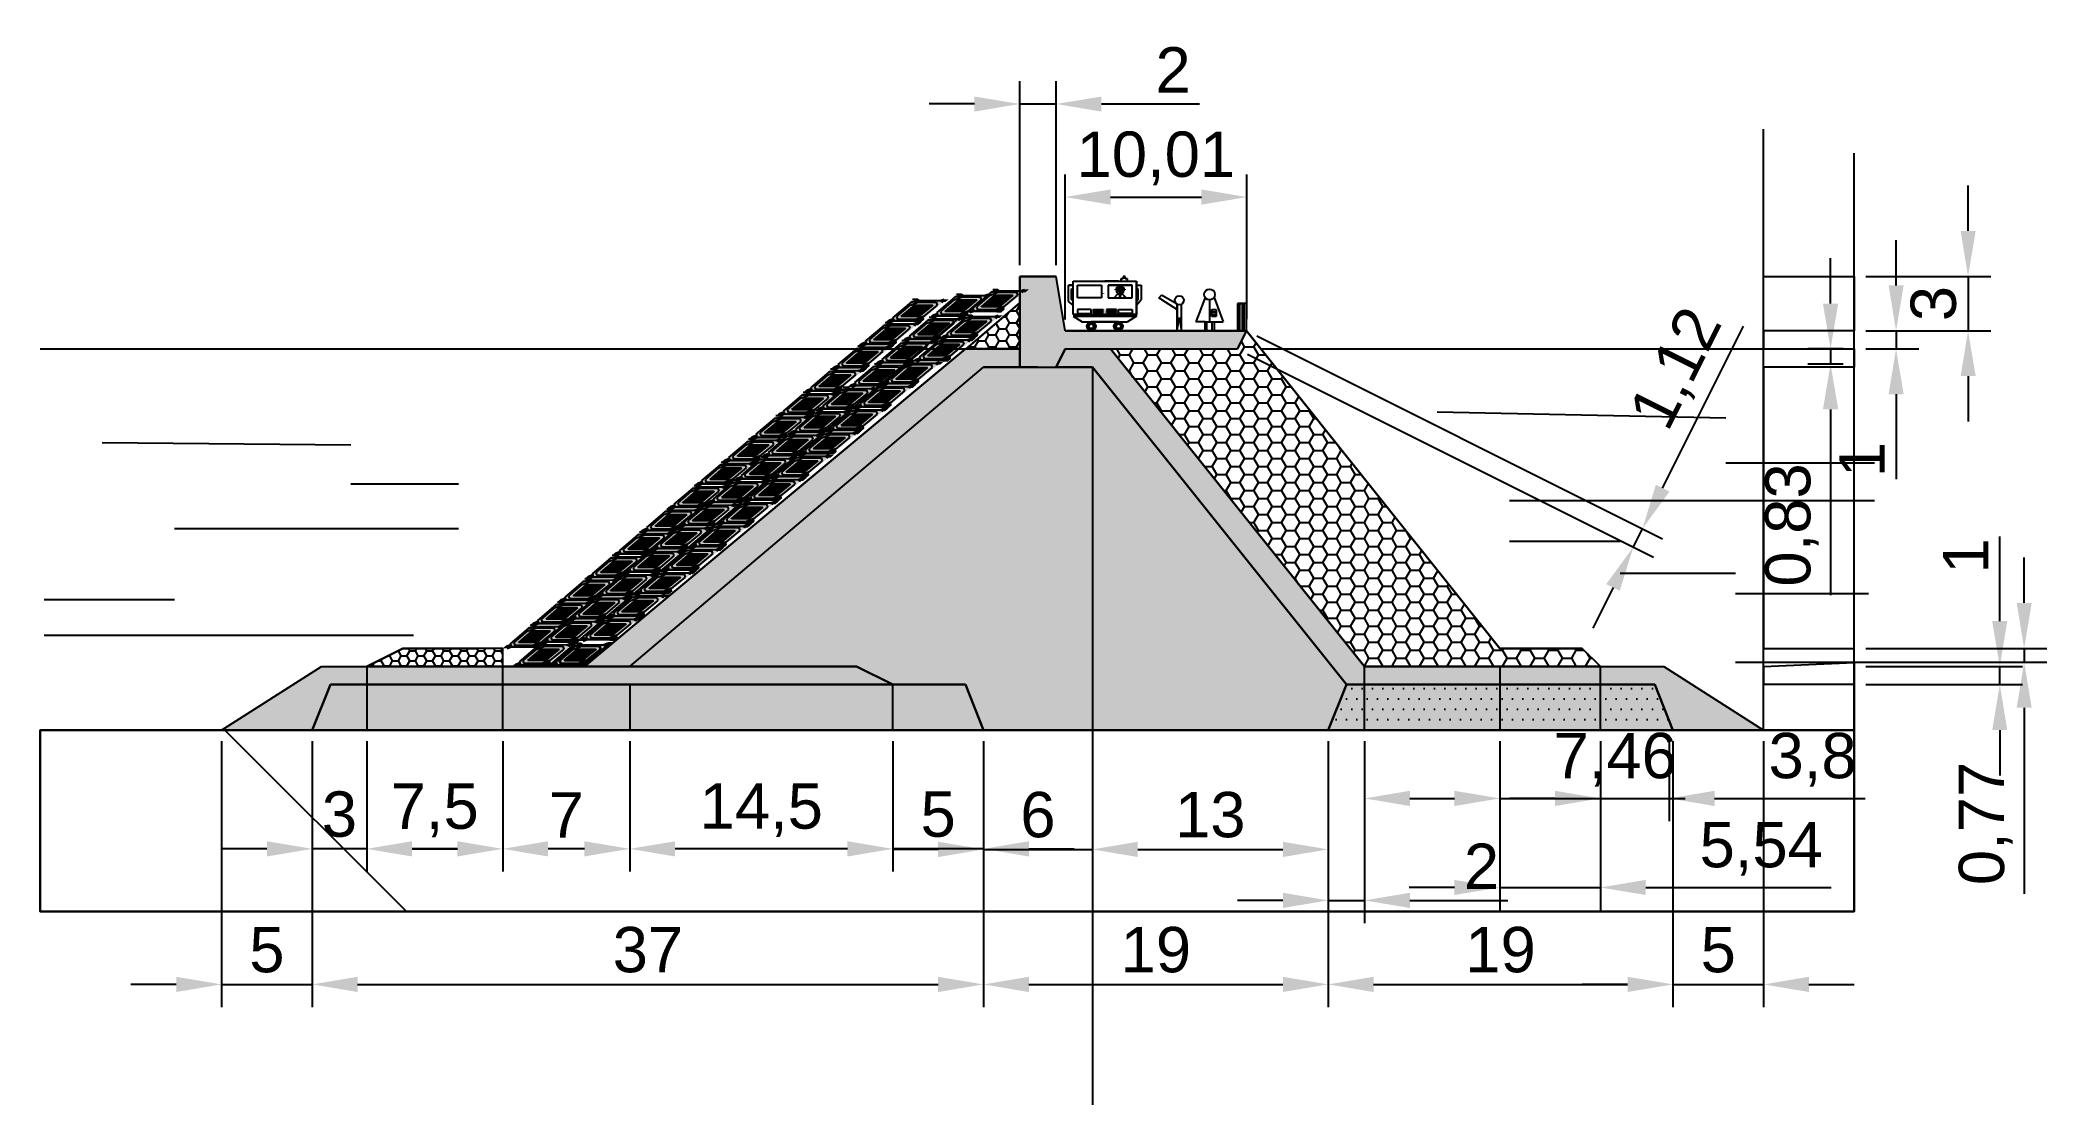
# Model space of a CAD drawing. Header units: centimetres. Extents: x -10 to 101, y -21 to 38.
import ezdxf

# ---------------------------------------------------------------- set-up
doc = ezdxf.new("R2010")
doc.units = ezdxf.units.CM
doc.styles.get("Standard").update_dxf_attribs({"font": 'arial.ttf'})
doc.dimstyles.new('ISO-25', dxfattribs={"dimtxt": 2.5, "dimasz": 2.5, "dimexe": 1.25, "dimexo": 0.625, "dimtad": 1, "dimtxsty": 'Standard', "dimcen": 2.5, "dimadec": 0, "dimazin": 0, "dimtfac": 1, "dimtmove": 0, "dimatfit": 3, "dimfxl": 1, "dimarcsym": 0})

msp = doc.modelspace()

# ---------------------------------------------------------------- blocks, each defined once
blk = doc.blocks.new('*D1')
at = {"color": 0, "lineweight": -2, "transparency": 16777216}
for p, q in [((5, -0.62), (5, -15.27)), ((42, -0.62), (42, -15.27)), ((7.5, -14.02), (39.5, -14.02))]:
    blk.add_line(p, q, dxfattribs=at)
at = {"color": 0, "transparency": 16777216}
for points in [[(7.5, -13.6), (7.5, -14.44), (5, -14.02)], [(39.5, -13.6), (39.5, -14.44), (42, -14.02)]]:
    blk.add_solid(points, dxfattribs=at)
at = {"layer": 'Defpoints', "color": 0, "transparency": 16777216}
for p in [(5, 0), (42, 0), (42, -14.02)]:
    blk.add_point(p, dxfattribs=at)
at = {"color": 0, "transparency": 16777216, "insert": (23.5, -12.12), "char_height": 2.5, "attachment_point": 5}
blk.add_mtext('37', dxfattribs=at)
blk = doc.blocks.new('*D2')
at = {"color": 0, "lineweight": -2, "transparency": 16777216}
for p, q in [((0, -0.62), (0, -15.27)), ((5, -0.62), (5, -15.27)), ((-2.5, -14.02), (-5, -14.02)), ((0, -14.02), (5, -14.02)), ((7.5, -14.02), (10, -14.02))]:
    blk.add_line(p, q, dxfattribs=at)
at = {"color": 0, "transparency": 16777216}
for points in [[(-2.5, -13.6), (-2.5, -14.44), (0, -14.02)], [(7.5, -13.6), (7.5, -14.44), (5, -14.02)]]:
    blk.add_solid(points, dxfattribs=at)
at = {"layer": 'Defpoints', "color": 0, "transparency": 16777216}
for p in [(0, 0), (5, 0), (5, -14.02)]:
    blk.add_point(p, dxfattribs=at)
at = {"color": 0, "transparency": 16777216, "insert": (2.5, -12.12), "char_height": 2.5, "attachment_point": 5}
blk.add_mtext('5', dxfattribs=at)
blk = doc.blocks.new('*D3')
at = {"color": 0, "lineweight": -2, "transparency": 16777216}
for p, q in [((42, -0.62), (42, -15.27)), ((61, -0.62), (61, -15.27)), ((44.5, -14.02), (58.5, -14.02))]:
    blk.add_line(p, q, dxfattribs=at)
at = {"color": 0, "transparency": 16777216}
for points in [[(44.5, -13.6), (44.5, -14.44), (42, -14.02)], [(58.5, -13.6), (58.5, -14.44), (61, -14.02)]]:
    blk.add_solid(points, dxfattribs=at)
at = {"layer": 'Defpoints', "color": 0, "transparency": 16777216}
for p in [(42, 0), (61, 0), (61, -14.02)]:
    blk.add_point(p, dxfattribs=at)
at = {"color": 0, "transparency": 16777216, "insert": (51.5, -12.12), "char_height": 2.5, "attachment_point": 5}
blk.add_mtext('19', dxfattribs=at)
blk = doc.blocks.new('*D4')
at = {"color": 0, "lineweight": -2, "transparency": 16777216}
for p, q in [((61, -0.62), (61, -15.27)), ((80, -0.62), (80, -15.27)), ((63.5, -14.02), (77.5, -14.02))]:
    blk.add_line(p, q, dxfattribs=at)
at = {"color": 0, "transparency": 16777216}
for points in [[(63.5, -13.6), (63.5, -14.44), (61, -14.02)], [(77.5, -13.6), (77.5, -14.44), (80, -14.02)]]:
    blk.add_solid(points, dxfattribs=at)
at = {"layer": 'Defpoints', "color": 0, "transparency": 16777216}
for p in [(61, 0), (80, 0), (80, -14.02)]:
    blk.add_point(p, dxfattribs=at)
at = {"color": 0, "transparency": 16777216, "insert": (70.5, -12.12), "char_height": 2.5, "attachment_point": 5}
blk.add_mtext('19', dxfattribs=at)
blk = doc.blocks.new('*D5')
at = {"color": 0, "lineweight": -2, "transparency": 16777216}
for p, q in [((80, -0.62), (80, -15.27)), ((85, -0.62), (85, -15.27)), ((77.5, -14.02), (75, -14.02)), ((80, -14.02), (85, -14.02)), ((87.5, -14.02), (90, -14.02))]:
    blk.add_line(p, q, dxfattribs=at)
at = {"color": 0, "transparency": 16777216}
for points in [[(77.5, -13.6), (77.5, -14.44), (80, -14.02)], [(87.5, -13.6), (87.5, -14.44), (85, -14.02)]]:
    blk.add_solid(points, dxfattribs=at)
at = {"layer": 'Defpoints', "color": 0, "transparency": 16777216}
for p in [(80, 0), (85, 0), (85, -14.02)]:
    blk.add_point(p, dxfattribs=at)
at = {"color": 0, "transparency": 16777216, "insert": (82.5, -12.12), "char_height": 2.5, "attachment_point": 5}
blk.add_mtext('5', dxfattribs=at)
blk = doc.blocks.new('*D7')
at = {"color": 0, "lineweight": -2, "transparency": 16777216}
for p, q in [((61, -0.62), (61, -10.64)), ((63, -0.62), (63, -10.64)), ((58.5, -9.39), (56, -9.39)), ((61, -9.39), (63, -9.39)), ((65.5, -9.39), (70.91, -9.39))]:
    blk.add_line(p, q, dxfattribs=at)
at = {"color": 0, "transparency": 16777216}
for points in [[(58.5, -8.97), (58.5, -9.81), (61, -9.39)], [(65.5, -8.97), (65.5, -9.81), (63, -9.39)]]:
    blk.add_solid(points, dxfattribs=at)
at = {"layer": 'Defpoints', "color": 0, "transparency": 16777216}
for p in [(61, 0), (63, 0), (63, -9.39)]:
    blk.add_point(p, dxfattribs=at)
at = {"color": 0, "transparency": 16777216, "insert": (69.45, -7.51), "char_height": 2.5, "attachment_point": 5}
blk.add_mtext('2', dxfattribs=at)
blk = doc.blocks.new('*D8')
at = {"color": 0, "lineweight": -2, "transparency": 16777216}
for p, q in [((63, -0.62), (63, -5.02)), ((70.46, -0.62), (70.46, -5.02)), ((65.5, -3.77), (67.96, -3.77)), ((70.46, -3.77), (80.68, -3.77))]:
    blk.add_line(p, q, dxfattribs=at)
at = {"color": 0, "transparency": 16777216}
for points in [[(65.5, -3.35), (65.5, -4.19), (63, -3.77)], [(67.96, -3.35), (67.96, -4.19), (70.46, -3.77)]]:
    blk.add_solid(points, dxfattribs=at)
at = {"layer": 'Defpoints', "color": 0, "transparency": 16777216}
for p in [(63, 0), (70.46, 0), (70.46, -3.77)]:
    blk.add_point(p, dxfattribs=at)
at = {"color": 0, "transparency": 16777216, "insert": (76.82, -1.64), "char_height": 2.5, "attachment_point": 5}
blk.add_mtext('7,46', dxfattribs=at)
blk = doc.blocks.new('*D9')
at = {"color": 0, "lineweight": -2, "transparency": 16777216}
for p, q in [((70.46, -0.62), (70.46, -9.93)), ((76, -0.62), (76, -9.93)), ((67.96, -8.68), (65.46, -8.68)), ((70.46, -8.68), (76, -8.68)), ((78.5, -8.68), (88.73, -8.68))]:
    blk.add_line(p, q, dxfattribs=at)
at = {"color": 0, "transparency": 16777216}
for points in [[(67.96, -8.26), (67.96, -9.09), (70.46, -8.68)], [(78.5, -8.26), (78.5, -9.09), (76, -8.68)]]:
    blk.add_solid(points, dxfattribs=at)
at = {"layer": 'Defpoints', "color": 0, "transparency": 16777216}
for p in [(70.46, 0), (76, 0), (76, -8.68)]:
    blk.add_point(p, dxfattribs=at)
at = {"color": 0, "transparency": 16777216, "insert": (84.87, -6.55), "char_height": 2.5, "attachment_point": 5}
blk.add_mtext('5,54', dxfattribs=at)
blk = doc.blocks.new('*D10')
at = {"color": 0, "lineweight": -2, "transparency": 16777216}
for p, q in [((76, -0.62), (76, -5.02)), ((79.8, -0.62), (79.8, -5.02)), ((73.5, -3.77), (71, -3.77)), ((76, -3.77), (79.8, -3.77)), ((82.3, -3.77), (90.6, -3.77))]:
    blk.add_line(p, q, dxfattribs=at)
at = {"color": 0, "transparency": 16777216}
for points in [[(73.5, -3.35), (73.5, -4.19), (76, -3.77)], [(82.3, -3.35), (82.3, -4.19), (79.8, -3.77)]]:
    blk.add_solid(points, dxfattribs=at)
at = {"layer": 'Defpoints', "color": 0, "transparency": 16777216}
for p in [(76, 0), (79.8, 0), (79.8, -3.77)]:
    blk.add_point(p, dxfattribs=at)
at = {"color": 0, "transparency": 16777216, "insert": (87.7, -1.64), "char_height": 2.5, "attachment_point": 5}
blk.add_mtext('3,8', dxfattribs=at)
blk = doc.blocks.new('*D11')
at = {"color": 0, "lineweight": -2, "transparency": 16777216}
for p, q in [((37, -0.62), (37, -7.8)), ((42, -0.62), (42, -7.8)), ((34.5, -6.55), (32, -6.55)), ((42, -6.55), (37, -6.55)), ((44.5, -6.55), (47, -6.55))]:
    blk.add_line(p, q, dxfattribs=at)
at = {"color": 0, "transparency": 16777216}
for points in [[(34.5, -6.13), (34.5, -6.97), (37, -6.55)], [(44.5, -6.13), (44.5, -6.97), (42, -6.55)]]:
    blk.add_solid(points, dxfattribs=at)
at = {"layer": 'Defpoints', "color": 0, "transparency": 16777216}
for p in [(37, 0), (42, 0), (37, -6.55)]:
    blk.add_point(p, dxfattribs=at)
at = {"color": 0, "transparency": 16777216, "insert": (39.5, -4.65), "char_height": 2.5, "attachment_point": 5}
blk.add_mtext('5', dxfattribs=at)
blk = doc.blocks.new('*D12')
at = {"color": 0, "lineweight": -2, "transparency": 16777216}
for p, q in [((22.5, -0.62), (22.5, -7.8)), ((37, -0.62), (37, -7.8)), ((34.5, -6.55), (25, -6.55))]:
    blk.add_line(p, q, dxfattribs=at)
at = {"color": 0, "transparency": 16777216}
for points in [[(25, -6.13), (25, -6.97), (22.5, -6.55)], [(34.5, -6.13), (34.5, -6.97), (37, -6.55)]]:
    blk.add_solid(points, dxfattribs=at)
at = {"layer": 'Defpoints', "color": 0, "transparency": 16777216}
for p in [(22.5, 0), (37, 0), (22.5, -6.55)]:
    blk.add_point(p, dxfattribs=at)
at = {"color": 0, "transparency": 16777216, "insert": (29.75, -4.42), "char_height": 2.5, "attachment_point": 5}
blk.add_mtext('14,5', dxfattribs=at)
blk = doc.blocks.new('*D13')
at = {"color": 0, "lineweight": -2, "transparency": 16777216}
for p, q in [((15.5, -0.62), (15.5, -7.8)), ((22.5, -0.62), (22.5, -7.8)), ((20, -6.55), (18, -6.55))]:
    blk.add_line(p, q, dxfattribs=at)
at = {"color": 0, "transparency": 16777216}
for points in [[(18, -6.13), (18, -6.97), (15.5, -6.55)], [(20, -6.13), (20, -6.97), (22.5, -6.55)]]:
    blk.add_solid(points, dxfattribs=at)
at = {"layer": 'Defpoints', "color": 0, "transparency": 16777216}
for p in [(15.5, 0), (22.5, 0), (15.5, -6.55)]:
    blk.add_point(p, dxfattribs=at)
at = {"color": 0, "transparency": 16777216, "insert": (19, -4.68), "char_height": 2.5, "attachment_point": 5}
blk.add_mtext('7', dxfattribs=at)
blk = doc.blocks.new('*D14')
at = {"color": 0, "lineweight": -2, "transparency": 16777216}
for p, q in [((8, -0.62), (8, -7.8)), ((15.5, -0.62), (15.5, -7.8)), ((13, -6.55), (10.5, -6.55))]:
    blk.add_line(p, q, dxfattribs=at)
at = {"color": 0, "transparency": 16777216}
for points in [[(10.5, -6.13), (10.5, -6.97), (8, -6.55)], [(13, -6.13), (13, -6.97), (15.5, -6.55)]]:
    blk.add_solid(points, dxfattribs=at)
at = {"layer": 'Defpoints', "color": 0, "transparency": 16777216}
for p in [(8, 0), (15.5, 0), (8, -6.55)]:
    blk.add_point(p, dxfattribs=at)
at = {"color": 0, "transparency": 16777216, "insert": (11.75, -4.43), "char_height": 2.5, "attachment_point": 5}
blk.add_mtext('7,5', dxfattribs=at)
blk = doc.blocks.new('*D15')
at = {"color": 0, "lineweight": -2, "transparency": 16777216}
for p, q in [((5, -0.62), (5, -7.8)), ((8, -0.62), (8, -7.8)), ((2.5, -6.55), (0, -6.55)), ((8, -6.55), (5, -6.55)), ((10.5, -6.55), (13, -6.55))]:
    blk.add_line(p, q, dxfattribs=at)
at = {"color": 0, "transparency": 16777216}
for points in [[(2.5, -6.13), (2.5, -6.97), (5, -6.55)], [(10.5, -6.13), (10.5, -6.97), (8, -6.55)]]:
    blk.add_solid(points, dxfattribs=at)
at = {"layer": 'Defpoints', "color": 0, "transparency": 16777216}
for p in [(5, 0), (8, 0), (5, -6.55)]:
    blk.add_point(p, dxfattribs=at)
at = {"color": 0, "transparency": 16777216, "insert": (6.5, -4.65), "char_height": 2.5, "attachment_point": 5}
blk.add_mtext('3', dxfattribs=at)
blk = doc.blocks.new('*D16')
at = {"color": 0, "lineweight": -2, "transparency": 16777216}
for p, q in [((79.43, 13.33), (83.9, 22.26)), ((57.06, 21.72), (79.43, 10.53)), ((56.56, 20.72), (78.93, 9.53)), ((77.82, 10.09), (78.32, 11.09)), ((76.7, 7.86), (75.58, 5.62))]:
    blk.add_line(p, q, dxfattribs=at)
at = {"color": 0, "transparency": 16777216}
for points in [[(79.06, 13.51), (79.81, 13.14), (78.32, 11.09)], [(76.33, 8.04), (77.07, 7.67), (77.82, 10.09)]]:
    blk.add_solid(points, dxfattribs=at)
at = {"layer": 'Defpoints', "color": 0, "transparency": 16777216}
for p in [(56.5, 22), (56, 21), (78.32, 11.09)]:
    blk.add_point(p, dxfattribs=at)
at = {"color": 0, "transparency": 16777216, "insert": (80.32, 19.86), "char_height": 2.5, "attachment_point": 5, "rotation": 63.4349}
blk.add_mtext('1,12', dxfattribs=at)
blk = doc.blocks.new('*D17')
at = {"color": 0, "lineweight": -2, "transparency": 16777216}
for p, q in [((44, 25.62), (44, 35.75)), ((46, 25.62), (46, 35.75)), ((41.5, 34.5), (39, 34.5)), ((44, 34.5), (46, 34.5)), ((48.5, 34.5), (53.91, 34.5))]:
    blk.add_line(p, q, dxfattribs=at)
at = {"color": 0, "transparency": 16777216}
for points in [[(41.5, 34.91), (41.5, 34.08), (44, 34.5)], [(48.5, 34.91), (48.5, 34.08), (46, 34.5)]]:
    blk.add_solid(points, dxfattribs=at)
at = {"layer": 'Defpoints', "color": 0, "transparency": 16777216}
for p in [(46, 34.5), (44, 25), (46, 25)]:
    blk.add_point(p, dxfattribs=at)
at = {"color": 0, "transparency": 16777216, "insert": (52.45, 36.38), "char_height": 2.5, "attachment_point": 5}
blk.add_mtext('2', dxfattribs=at)
blk = doc.blocks.new('*D18')
at = {"color": 0, "lineweight": -2, "transparency": 16777216}
for p, q in [((46.5, 22.62), (46.5, 30.62)), ((56.51, 22.64), (56.51, 30.62)), ((49, 29.37), (54.01, 29.37))]:
    blk.add_line(p, q, dxfattribs=at)
at = {"color": 0, "transparency": 16777216}
for points in [[(49, 29.79), (49, 28.95), (46.5, 29.37)], [(54.01, 29.79), (54.01, 28.95), (56.51, 29.37)]]:
    blk.add_solid(points, dxfattribs=at)
at = {"layer": 'Defpoints', "color": 0, "transparency": 16777216}
for p in [(56.51, 29.37), (46.5, 22), (56.51, 22.02)]:
    blk.add_point(p, dxfattribs=at)
at = {"color": 0, "transparency": 16777216, "insert": (51.5, 31.5), "char_height": 2.5, "attachment_point": 5}
blk.add_mtext('10,01', dxfattribs=at)
blk = doc.blocks.new('*D19')
at = {"color": 0, "lineweight": -2, "transparency": 16777216}
for p, q in [((96.27, 27.5), (96.27, 30)), ((90.63, 25), (97.52, 25)), ((96.27, 25), (96.27, 22)), ((90.63, 22), (97.52, 22)), ((96.27, 19.5), (96.27, 17))]:
    blk.add_line(p, q, dxfattribs=at)
at = {"color": 0, "transparency": 16777216}
for points in [[(95.86, 27.5), (96.69, 27.5), (96.27, 25)], [(95.86, 19.5), (96.69, 19.5), (96.27, 22)]]:
    blk.add_solid(points, dxfattribs=at)
at = {"layer": 'Defpoints', "color": 0, "transparency": 16777216}
for p in [(90, 25), (90, 22), (96.27, 22)]:
    blk.add_point(p, dxfattribs=at)
at = {"color": 0, "transparency": 16777216, "insert": (94.37, 23.5), "char_height": 2.5, "attachment_point": 5, "rotation": 90}
blk.add_mtext('3', dxfattribs=at)
blk = doc.blocks.new('*D20')
at = {"color": 0, "lineweight": -2, "transparency": 16777216}
for p, q in [((92.3, 24.5), (92.3, 27)), ((90.63, 22), (93.55, 22)), ((92.3, 22), (92.3, 21)), ((90.63, 21), (93.55, 21)), ((92.3, 18.5), (92.3, 13.83))]:
    blk.add_line(p, q, dxfattribs=at)
at = {"color": 0, "transparency": 16777216}
for points in [[(91.89, 24.5), (92.72, 24.5), (92.3, 22)], [(91.89, 18.5), (92.72, 18.5), (92.3, 21)]]:
    blk.add_solid(points, dxfattribs=at)
at = {"layer": 'Defpoints', "color": 0, "transparency": 16777216}
for p in [(90, 22), (90, 21), (92.3, 21)]:
    blk.add_point(p, dxfattribs=at)
at = {"color": 0, "transparency": 16777216, "insert": (90.42, 14.91), "char_height": 2.5, "attachment_point": 5, "rotation": 90}
blk.add_mtext('1', dxfattribs=at)
blk = doc.blocks.new('*D21')
at = {"color": 0, "lineweight": -2, "transparency": 16777216}
for p, q in [((88.69, 23.5), (88.69, 26)), ((89.38, 21), (87.44, 21)), ((89.38, 20.17), (87.44, 20.17)), ((88.69, 21), (88.69, 20.17)), ((88.69, 17.67), (88.69, 7.43))]:
    blk.add_line(p, q, dxfattribs=at)
at = {"color": 0, "transparency": 16777216}
for points in [[(88.27, 23.5), (89.11, 23.5), (88.69, 21)], [(88.27, 17.67), (89.11, 17.67), (88.69, 20.17)]]:
    blk.add_solid(points, dxfattribs=at)
at = {"layer": 'Defpoints', "color": 0, "transparency": 16777216}
for p in [(88.69, 20.17), (90, 21), (90, 20.17)]:
    blk.add_point(p, dxfattribs=at)
at = {"color": 0, "transparency": 16777216, "insert": (86.56, 11.3), "char_height": 2.5, "attachment_point": 5, "rotation": 90}
blk.add_mtext('0,83', dxfattribs=at)
blk = doc.blocks.new('*D22')
at = {"color": 0, "lineweight": -2, "transparency": 16777216}
for p, q in [((99.36, 7), (99.36, 9.5)), ((90.63, 4.5), (100.61, 4.5)), ((99.36, 4.5), (99.36, 3.73)), ((90.63, 3.73), (100.61, 3.73)), ((99.36, 1.23), (99.36, -9.02))]:
    blk.add_line(p, q, dxfattribs=at)
at = {"color": 0, "transparency": 16777216}
for points in [[(98.95, 7), (99.78, 7), (99.36, 4.5)], [(98.95, 1.23), (99.78, 1.23), (99.36, 3.73)]]:
    blk.add_solid(points, dxfattribs=at)
at = {"layer": 'Defpoints', "color": 0, "transparency": 16777216}
for p in [(90, 4.5), (90, 3.73), (99.36, 3.73)]:
    blk.add_point(p, dxfattribs=at)
at = {"color": 0, "transparency": 16777216, "insert": (97.24, -5.15), "char_height": 2.5, "attachment_point": 5, "rotation": 90}
blk.add_mtext('0,77', dxfattribs=at)
blk = doc.blocks.new('*D23')
at = {"color": 0, "lineweight": -2, "transparency": 16777216}
for p, q in [((98.02, 6), (98.02, 10.67)), ((90.63, 3.5), (99.27, 3.5)), ((98.02, 2.5), (98.02, 3.5)), ((90.63, 2.5), (99.27, 2.5)), ((98.02, 0), (98.02, -2.5))]:
    blk.add_line(p, q, dxfattribs=at)
at = {"color": 0, "transparency": 16777216}
for points in [[(97.6, 6), (98.43, 6), (98.02, 3.5)], [(97.6, 0), (98.43, 0), (98.02, 2.5)]]:
    blk.add_solid(points, dxfattribs=at)
at = {"layer": 'Defpoints', "color": 0, "transparency": 16777216}
for p in [(90, 3.5), (98.02, 3.5), (90, 2.5)]:
    blk.add_point(p, dxfattribs=at)
at = {"color": 0, "transparency": 16777216, "insert": (96.14, 9.59), "char_height": 2.5, "attachment_point": 5, "rotation": 90}
blk.add_mtext('1', dxfattribs=at)
blk = doc.blocks.new('*D24')
at = {"color": 0, "lineweight": -2, "transparency": 16777216}
for p, q in [((42, -0.62), (42, -7.83)), ((48, -0.62), (48, -7.83)), ((39.5, -6.58), (37, -6.58)), ((42, -6.58), (48, -6.58)), ((50.5, -6.58), (53, -6.58))]:
    blk.add_line(p, q, dxfattribs=at)
at = {"color": 0, "transparency": 16777216}
for points in [[(39.5, -6.16), (39.5, -7), (42, -6.58)], [(50.5, -6.16), (50.5, -7), (48, -6.58)]]:
    blk.add_solid(points, dxfattribs=at)
at = {"layer": 'Defpoints', "color": 0, "transparency": 16777216}
for p in [(42, 0), (48, 0), (48, -6.58)]:
    blk.add_point(p, dxfattribs=at)
at = {"color": 0, "transparency": 16777216, "insert": (45, -4.68), "char_height": 2.5, "attachment_point": 5}
blk.add_mtext('6', dxfattribs=at)
blk = doc.blocks.new('*D25')
at = {"color": 0, "lineweight": -2, "transparency": 16777216}
for p, q in [((48, -0.62), (48, -7.83)), ((61, -0.62), (61, -7.83)), ((50.5, -6.58), (58.5, -6.58))]:
    blk.add_line(p, q, dxfattribs=at)
at = {"color": 0, "transparency": 16777216}
for points in [[(50.5, -6.16), (50.5, -7), (48, -6.58)], [(58.5, -6.16), (58.5, -7), (61, -6.58)]]:
    blk.add_solid(points, dxfattribs=at)
at = {"layer": 'Defpoints', "color": 0, "transparency": 16777216}
for p in [(48, 0), (61, 0), (61, -6.58)]:
    blk.add_point(p, dxfattribs=at)
at = {"color": 0, "transparency": 16777216, "insert": (54.5, -4.68), "char_height": 2.5, "attachment_point": 5}
blk.add_mtext('13', dxfattribs=at)

# ---------------------------------------------------------------- dimensions: what is measured, and where the dimension line sits
for base, p1, p2, picture, middle in [((46, 34.497), (44, 25), (46, 25), '*D17', (52.453, 36.377)), ((56.51, 29.372), (46.5, 22), (56.51, 22.02), '*D18', (51.505, 31.499)), ((5, -14.018), (0, 0), (5, 0), '*D2', (2.5, -12.122)), ((5, -6.551), (8, 0), (5, 0), '*D15', (6.5, -4.648)), ((42, -14.018), (5, 0), (42, 0), '*D1', (23.5, -12.116)), ((8, -6.551), (15.5, 0), (8, 0), '*D14', (11.75, -4.428)), ((15.5, -6.551), (22.5, 0), (15.5, 0), '*D13', (19, -4.676)), ((22.5, -6.551), (37, 0), (22.5, 0), '*D12', (29.75, -4.423)), ((37, -6.551), (42, 0), (37, 0), '*D11', (39.5, -4.654)), ((48, -6.579), (42, 0), (48, 0), '*D24', (45, -4.678)), ((61, -14.018), (42, 0), (61, 0), '*D3', (51.5, -12.117)), ((61, -6.579), (48, 0), (61, 0), '*D25', (54.5, -4.677)), ((63, -9.392), (61, 0), (63, 0), '*D7', (69.453, -7.511)), ((80, -14.018), (61, 0), (80, 0), '*D4', (70.5, -12.117)), ((70.456, -3.769), (63, 0), (70.456, 0), '*D8', (76.817, -1.642)), ((76, -8.676), (70.456, 0), (76, 0), '*D9', (84.867, -6.554)), ((79.799, -3.769), (76, 0), (79.799, 0), '*D10', (87.702, -1.642)), ((85, -14.018), (80, 0), (85, 0), '*D5', (82.5, -12.122))]:
    dim = msp.add_linear_dim(base=base, p1=p1, p2=p2, dimstyle='ISO-25')
    dim.commit()
    dim.dimension.update_dxf_attribs({"geometry": picture, "text_midpoint": middle})
for base, p1, p2, picture, middle in [((96.275, 22), (90, 25), (90, 22), '*D19', (94.372, 23.5)), ((92.303, 21), (90, 22), (90, 21), '*D20', (90.423, 14.915)), ((88.6917, 20.1747), (90, 21), (90, 20.1747), '*D21', (86.5643, 11.3028)), ((98.017, 3.5), (90, 2.5), (90, 3.5), '*D23', (96.137, 9.585)), ((99.363, 3.726), (90, 4.5), (90, 3.726), '*D22', (97.236, -5.145))]:
    dim = msp.add_linear_dim(base=base, p1=p1, p2=p2, angle=90, dimstyle='ISO-25')
    dim.commit()
    dim.dimension.update_dxf_attribs({"geometry": picture, "text_midpoint": middle})
dim = msp.add_aligned_dim(p1=(56, 21), p2=(56.5, 22), distance=-24.392, dimstyle='ISO-25')
dim.commit()
dim.dimension.update_dxf_attribs({"geometry": '*D16', "text_midpoint": (80.323, 19.862)})

# ---------------------------------------------------------------- hatches: boundary and pattern name
at = {"true_color": 0x636466}
h = msp.add_hatch(color=251, dxfattribs=at)
h.dxf.hatch_style = 1
h.paths.add_polyline_path([(44, 25), (44, 20), (46, 20), (46.5, 21), (56, 21), (56.5, 22), (46.5, 22), (46, 25)])
h = msp.add_hatch(color=251, dxfattribs=at)
h.dxf.hatch_style = 1
h.paths.add_polyline_path([(37.274, 22.622), (37.218, 22.788), (37.958, 23.421), (38.399, 23.581), (39.397, 23.582), (39.453, 23.419), (38.688, 22.783), (38.246, 22.623)], flags=16)
h.paths.add_polyline_path([(37.055, 22.543), (37.004, 22.71), (38.025, 23.581), (38.452, 23.663), (39.614, 23.661), (39.773, 23.582), (38.717, 22.703), (38.275, 22.543)])
h = msp.add_hatch(color=256)
h.dxf.hatch_style = 1
h.set_gradient(color1=(0, 0, 255), color2=(255, 255, 0), name='SPHERICAL')
h.paths.add_polyline_path([(37.467, 22.787), (38.211, 23.42), (39.202, 23.419), (38.439, 22.784)], flags=16)
h.paths.add_polyline_path([(39.453, 23.419), (38.688, 22.783), (38.246, 22.623), (37.274, 22.622), (37.218, 22.788), (37.958, 23.421), (38.399, 23.581), (39.397, 23.582)])
h = msp.add_hatch()
h.set_pattern_fill('NET', color=256, scale=0.0078)
h.set_pattern_definition([(0, (18.55377, 18.96282), (0, 0.024765), []), (90, (18.55377, 18.96282), (-0.024765, 2e-18), [])])
h.paths.add_polyline_path([(37.467, 22.787), (38.211, 23.42), (39.202, 23.419), (38.439, 22.784)])
at = {"true_color": 0x000000}
h = msp.add_hatch(color=18, dxfattribs=at)
h.dxf.hatch_style = 1
h.paths.add_polyline_path([(37.9, 23.581), (38.09, 23.743), (38.34, 23.743), (38.452, 23.663), (38.025, 23.581)])
edge = h.paths.add_edge_path()
edge.add_line((39.614, 23.661), (39.839, 23.741))
at = {"true_color": 0x636466}
h = msp.add_hatch(color=251, dxfattribs=at)
h.dxf.hatch_style = 1
h.paths.add_polyline_path([(39.699, 22.905), (39.644, 23.071), (40.384, 23.704), (40.825, 23.864), (41.823, 23.865), (41.879, 23.702), (41.114, 23.066), (40.672, 22.906)], flags=16)
h.paths.add_polyline_path([(39.481, 22.825), (39.43, 22.993), (40.451, 23.863), (40.878, 23.946), (42.04, 23.944), (42.199, 23.865), (41.143, 22.986), (40.701, 22.826)])
at = {"true_color": 0x000000}
h = msp.add_hatch(color=18, dxfattribs=at)
h.dxf.hatch_style = 1
h.paths.add_polyline_path([(39.614, 23.661), (39.839, 23.741), (40.09, 23.743), (39.895, 23.581), (39.773, 23.582)])
h = msp.add_hatch(color=256)
h.dxf.hatch_style = 1
h.set_gradient(color1=(0, 0, 255), color2=(255, 255, 0), name='SPHERICAL')
h.paths.add_polyline_path([(39.893, 23.07), (40.636, 23.703), (41.628, 23.702), (40.865, 23.066)], flags=16)
h.paths.add_polyline_path([(41.879, 23.702), (41.114, 23.066), (40.672, 22.906), (39.699, 22.905), (39.644, 23.071), (40.384, 23.704), (40.825, 23.864), (41.823, 23.865)])
h = msp.add_hatch()
h.set_pattern_fill('NET', color=256, scale=0.0078)
h.set_pattern_definition([(0, (20.97957, 19.2457), (0, 0.024765), []), (90, (20.97957, 19.2457), (-0.024765, 2e-18), [])])
h.paths.add_polyline_path([(39.893, 23.07), (40.636, 23.703), (41.628, 23.702), (40.865, 23.066)])
h = msp.add_hatch(color=18, dxfattribs=at)
h.dxf.hatch_style = 1
h.paths.add_polyline_path([(40.326, 23.863), (40.516, 24.026), (40.766, 24.026), (40.878, 23.946), (40.451, 23.863)])
edge = h.paths.add_edge_path()
edge.add_line((42.04, 23.944), (42.265, 24.024))
at = {"true_color": 0xf1eb1f}
h = msp.add_hatch(dxfattribs=at)
h.set_pattern_fill('HONEY', color=2, scale=0.12)
edge = h.paths.add_edge_path()
edge.add_line((44, 23.544), (41.042, 21))
edge.add_line((41, 21), (44, 21))
edge.add_line((44, 21), (44, 23.544))
at = {"true_color": 0x000000}
h = msp.add_hatch(color=18, dxfattribs=at)
h.dxf.hatch_style = 1
h.paths.add_polyline_path([(41.42, 23.249), (41.19, 23.164), (41, 23.003), (41.246, 23), (41.471, 23.082)])
at = {"true_color": 0x636466}
h = msp.add_hatch(color=251, dxfattribs=at)
h.dxf.hatch_style = 1
h.paths.add_polyline_path([(41.689, 23.162), (41.634, 23.328), (42.374, 23.96), (42.815, 24.121), (43.813, 24.122), (43.869, 23.959), (43.104, 23.322), (42.662, 23.162)], flags=16)
h.paths.add_polyline_path([(41.471, 23.082), (41.42, 23.249), (42.441, 24.12), (42.868, 24.203), (44.03, 24.201), (44.189, 24.122), (43.133, 23.242), (42.691, 23.082)])
h = msp.add_hatch(color=256)
h.dxf.hatch_style = 1
h.set_gradient(color1=(0, 0, 255), color2=(255, 255, 0), name='SPHERICAL')
h.paths.add_polyline_path([(41.883, 23.327), (42.626, 23.96), (43.618, 23.959), (42.855, 23.323)], flags=16)
h.paths.add_polyline_path([(43.869, 23.959), (43.104, 23.322), (42.662, 23.162), (41.689, 23.162), (41.634, 23.328), (42.374, 23.96), (42.815, 24.121), (43.813, 24.122)])
h = msp.add_hatch()
h.set_pattern_fill('NET', color=256, scale=0.0078)
h.set_pattern_definition([(0, (22.969572, 19.50251), (0, 0.024765), []), (90, (22.969572, 19.50251), (-0.024765, 2e-18), [])])
h.paths.add_polyline_path([(41.883, 23.327), (42.626, 23.96), (43.618, 23.959), (42.855, 23.323)])
at = {"true_color": 0x000000}
h = msp.add_hatch(color=18, dxfattribs=at)
h.dxf.hatch_style = 1
h.paths.add_polyline_path([(42.04, 23.944), (42.265, 24.024), (42.516, 24.026), (42.321, 23.863), (42.199, 23.865)])
h = msp.add_hatch(color=18, dxfattribs=at)
h.dxf.hatch_style = 1
h.paths.add_polyline_path([(42.316, 24.12), (42.506, 24.283), (42.756, 24.283), (42.868, 24.203), (42.441, 24.12)])
edge = h.paths.add_edge_path()
edge.add_line((44.03, 24.201), (44.255, 24.28))
h = msp.add_hatch(color=18, dxfattribs=at)
h.dxf.hatch_style = 1
h.paths.add_polyline_path([(43.133, 23.242), (42.691, 23.082), (42.72, 23.003), (42.97, 23.003), (43.162, 23.163)])
h = msp.add_hatch(color=18, dxfattribs=at)
h.dxf.hatch_style = 1
h.paths.add_polyline_path([(44.03, 24.201), (44.255, 24.28), (44.506, 24.283), (44.311, 24.12), (44.189, 24.122)])
at = {"true_color": 0x636466}
h = msp.add_hatch(color=251, dxfattribs=at)
h.dxf.hatch_style = 1
h.paths.add_polyline_path([(35.768, 21.339), (35.712, 21.505), (36.452, 22.138), (36.893, 22.298), (37.891, 22.299), (37.947, 22.136), (37.182, 21.5), (36.74, 21.34)], flags=16)
h.paths.add_polyline_path([(35.549, 21.26), (35.498, 21.427), (36.519, 22.298), (36.946, 22.38), (38.108, 22.378), (38.267, 22.299), (37.211, 21.42), (36.769, 21.26)])
h = msp.add_hatch(color=256)
h.dxf.hatch_style = 1
h.set_gradient(color1=(0, 0, 255), color2=(255, 255, 0), name='SPHERICAL')
h.paths.add_polyline_path([(35.961, 21.504), (36.705, 22.137), (37.696, 22.136), (36.933, 21.501)], flags=16)
h.paths.add_polyline_path([(37.947, 22.136), (37.182, 21.5), (36.74, 21.34), (35.768, 21.339), (35.712, 21.505), (36.452, 22.138), (36.893, 22.298), (37.891, 22.299)])
h = msp.add_hatch()
h.set_pattern_fill('NET', color=256, scale=0.0078)
h.set_pattern_definition([(0, (17.047756, 17.679942), (0, 0.024765), []), (90, (17.047756, 17.679942), (-0.024765, 2e-18), [])])
h.paths.add_polyline_path([(35.961, 21.504), (36.705, 22.137), (37.696, 22.136), (36.933, 21.501)])
at = {"true_color": 0x000000}
h = msp.add_hatch(color=18, dxfattribs=at)
h.dxf.hatch_style = 1
h.paths.add_polyline_path([(36.394, 22.298), (36.584, 22.46), (36.834, 22.46), (36.946, 22.38), (36.519, 22.298)])
edge = h.paths.add_edge_path()
edge.add_line((38.108, 22.378), (38.333, 22.458))
h = msp.add_hatch(color=18, dxfattribs=at)
h.dxf.hatch_style = 1
h.paths.add_polyline_path([(37.004, 22.71), (36.775, 22.625), (36.584, 22.463), (36.83, 22.46), (37.055, 22.543)])
at = {"true_color": 0x636466}
h = msp.add_hatch(color=251, dxfattribs=at)
h.dxf.hatch_style = 1
h.paths.add_polyline_path([(38.193, 21.622), (38.138, 21.788), (38.878, 22.421), (39.319, 22.581), (40.317, 22.582), (40.373, 22.419), (39.608, 21.783), (39.166, 21.623)], flags=16)
h.paths.add_polyline_path([(37.975, 21.543), (37.924, 21.71), (38.945, 22.581), (39.372, 22.663), (40.534, 22.661), (40.693, 22.582), (39.637, 21.703), (39.195, 21.543)])
at = {"true_color": 0x000000}
h = msp.add_hatch(color=18, dxfattribs=at)
h.dxf.hatch_style = 1
h.paths.add_polyline_path([(38.108, 22.378), (38.333, 22.458), (38.584, 22.46), (38.389, 22.298), (38.267, 22.299)])
h = msp.add_hatch(color=256)
h.dxf.hatch_style = 1
h.set_gradient(color1=(0, 0, 255), color2=(255, 255, 0), name='SPHERICAL')
h.paths.add_polyline_path([(38.387, 21.787), (39.13, 22.42), (40.122, 22.419), (39.359, 21.784)], flags=16)
h.paths.add_polyline_path([(40.373, 22.419), (39.608, 21.783), (39.166, 21.623), (38.193, 21.622), (38.138, 21.788), (38.878, 22.421), (39.319, 22.581), (40.317, 22.582)])
h = msp.add_hatch(color=18, dxfattribs=at)
h.dxf.hatch_style = 1
h.paths.add_polyline_path([(38.717, 22.703), (38.275, 22.543), (38.304, 22.463), (38.554, 22.463), (38.746, 22.623)])
h = msp.add_hatch()
h.set_pattern_fill('NET', color=256, scale=0.0078)
h.set_pattern_definition([(0, (19.473555, 17.96282), (0, 0.024765), []), (90, (19.473555, 17.96282), (-0.024765, 2e-18), [])])
h.paths.add_polyline_path([(38.387, 21.787), (39.13, 22.42), (40.122, 22.419), (39.359, 21.784)])
h = msp.add_hatch(color=18, dxfattribs=at)
h.dxf.hatch_style = 1
h.paths.add_polyline_path([(38.82, 22.581), (39.01, 22.743), (39.26, 22.743), (39.372, 22.663), (38.945, 22.581)])
edge = h.paths.add_edge_path()
edge.add_line((40.534, 22.661), (40.759, 22.741))
h = msp.add_hatch(color=18, dxfattribs=at)
h.dxf.hatch_style = 1
h.paths.add_polyline_path([(39.43, 22.993), (39.2, 22.908), (39.01, 22.746), (39.256, 22.743), (39.481, 22.825)])
at = {"true_color": 0x636466}
h = msp.add_hatch(color=251, dxfattribs=at)
h.dxf.hatch_style = 1
h.paths.add_polyline_path([(40.249, 21.741), (40.194, 21.906), (40.933, 22.539), (41.374, 22.699), (42.373, 22.7), (42.428, 22.537), (41.663, 21.901), (41.221, 21.741)], flags=16)
h.paths.add_polyline_path([(40.03, 21.661), (39.979, 21.828), (41.001, 22.699), (41.427, 22.781), (42.589, 22.779), (42.748, 22.7), (41.692, 21.821), (41.25, 21.661)])
h = msp.add_hatch(color=256)
h.dxf.hatch_style = 1
h.set_gradient(color1=(0, 0, 255), color2=(255, 255, 0), name='SPHERICAL')
h.paths.add_polyline_path([(40.442, 21.905), (41.186, 22.539), (42.177, 22.538), (41.414, 21.902)], flags=16)
h.paths.add_polyline_path([(42.428, 22.537), (41.663, 21.901), (41.221, 21.741), (40.249, 21.741), (40.194, 21.906), (40.933, 22.539), (41.374, 22.699), (42.373, 22.7)])
h = msp.add_hatch()
h.set_pattern_fill('NET', color=256, scale=0.0078)
h.set_pattern_definition([(0, (21.528965, 18.081253), (0, 0.024765), []), (90, (21.528965, 18.081253), (-0.024765, 2e-18), [])])
h.paths.add_polyline_path([(40.442, 21.905), (41.186, 22.539), (42.177, 22.538), (41.414, 21.902)])
at = {"true_color": 0x000000}
h = msp.add_hatch(color=18, dxfattribs=at)
h.dxf.hatch_style = 1
h.paths.add_polyline_path([(40.534, 22.661), (40.759, 22.741), (41.01, 22.743), (40.815, 22.581), (40.693, 22.582)])
h = msp.add_hatch(color=18, dxfattribs=at)
h.dxf.hatch_style = 1
h.paths.add_polyline_path([(41.143, 22.986), (40.701, 22.826), (40.73, 22.746), (40.98, 22.746), (41.172, 22.906)])
h = msp.add_hatch(color=18, dxfattribs=at)
h.dxf.hatch_style = 1
h.paths.add_polyline_path([(40.876, 22.699), (41.065, 22.862), (41.315, 22.862), (41.427, 22.781), (41.001, 22.699)])
edge = h.paths.add_edge_path()
edge.add_line((42.589, 22.779), (42.814, 22.859))
h = msp.add_hatch(color=18, dxfattribs=at)
h.dxf.hatch_style = 1
h.paths.add_polyline_path([(42.589, 22.779), (42.814, 22.859), (43.065, 22.862), (42.87, 22.699), (42.748, 22.7)])
at = {"true_color": 0x636466}
h = msp.add_hatch(color=251, dxfattribs=at)
h.dxf.hatch_style = 1
h.paths.add_polyline_path([(34.261, 20.057), (34.206, 20.222), (34.946, 20.855), (35.387, 21.015), (36.385, 21.016), (36.441, 20.853), (35.676, 20.217), (35.234, 20.057)], flags=16)
h.paths.add_polyline_path([(34.043, 19.977), (33.992, 20.144), (35.013, 21.015), (35.44, 21.097), (36.602, 21.095), (36.761, 21.016), (35.705, 20.137), (35.263, 19.977)])
at = {"true_color": 0x000000}
h = msp.add_hatch(color=18, dxfattribs=at)
h.dxf.hatch_style = 1
h.paths.add_polyline_path([(34.888, 21.015), (35.078, 21.177), (35.328, 21.177), (35.44, 21.097), (35.013, 21.015)])
edge = h.paths.add_edge_path()
edge.add_line((36.602, 21.095), (36.827, 21.175))
h = msp.add_hatch(color=18, dxfattribs=at)
h.dxf.hatch_style = 1
h.paths.add_polyline_path([(35.498, 21.427), (35.269, 21.342), (35.078, 21.18), (35.324, 21.177), (35.549, 21.26)])
at = {"true_color": 0x636466}
h = msp.add_hatch(color=251, dxfattribs=at)
h.dxf.hatch_style = 1
h.paths.add_polyline_path([(36.687, 20.339), (36.632, 20.505), (37.372, 21.138), (37.813, 21.298), (38.811, 21.299), (38.867, 21.136), (38.102, 20.5), (37.66, 20.34)], flags=16)
h.paths.add_polyline_path([(36.469, 20.26), (36.418, 20.427), (37.439, 21.298), (37.866, 21.38), (39.028, 21.378), (39.187, 21.299), (38.131, 20.42), (37.689, 20.26)])
at = {"true_color": 0x000000}
h = msp.add_hatch(color=18, dxfattribs=at)
h.dxf.hatch_style = 1
h.paths.add_polyline_path([(36.602, 21.095), (36.827, 21.175), (37.078, 21.177), (36.883, 21.015), (36.761, 21.016)])
h = msp.add_hatch(color=256)
h.dxf.hatch_style = 1
h.set_gradient(color1=(0, 0, 255), color2=(255, 255, 0), name='SPHERICAL')
h.paths.add_polyline_path([(36.881, 20.504), (37.624, 21.137), (38.616, 21.136), (37.853, 20.501)], flags=16)
h.paths.add_polyline_path([(38.867, 21.136), (38.102, 20.5), (37.66, 20.34), (36.687, 20.339), (36.632, 20.505), (37.372, 21.138), (37.813, 21.298), (38.811, 21.299)])
h = msp.add_hatch(color=18, dxfattribs=at)
h.dxf.hatch_style = 1
h.paths.add_polyline_path([(37.211, 21.42), (36.769, 21.26), (36.798, 21.18), (37.048, 21.18), (37.24, 21.34)])
h = msp.add_hatch()
h.set_pattern_fill('NET', color=256, scale=0.0078)
h.set_pattern_definition([(0, (17.96754, 16.679942), (0, 0.024765), []), (90, (17.96754, 16.679942), (-0.024765, 2e-18), [])])
h.paths.add_polyline_path([(36.881, 20.504), (37.624, 21.137), (38.616, 21.136), (37.853, 20.501)])
h = msp.add_hatch(color=18, dxfattribs=at)
h.dxf.hatch_style = 1
h.paths.add_polyline_path([(37.314, 21.298), (37.504, 21.46), (37.754, 21.46), (37.866, 21.38), (37.439, 21.298)])
edge = h.paths.add_edge_path()
edge.add_line((39.028, 21.378), (39.253, 21.458))
h = msp.add_hatch(color=18, dxfattribs=at)
h.dxf.hatch_style = 1
h.paths.add_polyline_path([(37.924, 21.71), (37.694, 21.625), (37.504, 21.463), (37.75, 21.46), (37.975, 21.543)])
at = {"true_color": 0x636466}
h = msp.add_hatch(color=251, dxfattribs=at)
h.dxf.hatch_style = 1
h.paths.add_polyline_path([(38.743, 20.458), (38.688, 20.623), (39.427, 21.256), (39.868, 21.416), (40.867, 21.417), (40.922, 21.255), (40.157, 20.618), (39.715, 20.458)], flags=16)
h.paths.add_polyline_path([(38.524, 20.378), (38.473, 20.545), (39.495, 21.416), (39.921, 21.498), (41.083, 21.496), (41.242, 21.417), (40.186, 20.538), (39.744, 20.378)])
h = msp.add_hatch(color=256)
h.dxf.hatch_style = 1
h.set_gradient(color1=(0, 0, 255), color2=(255, 255, 0), name='SPHERICAL')
h.paths.add_polyline_path([(38.936, 20.623), (39.68, 21.256), (40.671, 21.255), (39.908, 20.619)], flags=16)
h.paths.add_polyline_path([(40.922, 21.255), (40.157, 20.618), (39.715, 20.458), (38.743, 20.458), (38.688, 20.623), (39.427, 21.256), (39.868, 21.416), (40.867, 21.417)])
h = msp.add_hatch()
h.set_pattern_fill('NET', color=256, scale=0.0078)
h.set_pattern_definition([(0, (20.022951, 16.798374), (0, 0.024765), []), (90, (20.022951, 16.798374), (-0.024765, 2e-18), [])])
h.paths.add_polyline_path([(38.936, 20.623), (39.68, 21.256), (40.671, 21.255), (39.908, 20.619)])
at = {"true_color": 0x000000}
h = msp.add_hatch(color=18, dxfattribs=at)
h.dxf.hatch_style = 1
h.paths.add_polyline_path([(39.028, 21.378), (39.253, 21.458), (39.504, 21.46), (39.309, 21.298), (39.187, 21.299)])
h = msp.add_hatch(color=18, dxfattribs=at)
h.dxf.hatch_style = 1
h.paths.add_polyline_path([(39.637, 21.703), (39.195, 21.543), (39.224, 21.463), (39.474, 21.463), (39.666, 21.623)])
h = msp.add_hatch(color=18, dxfattribs=at)
h.dxf.hatch_style = 1
h.paths.add_polyline_path([(39.37, 21.416), (39.559, 21.579), (39.809, 21.579), (39.921, 21.498), (39.495, 21.416)])
edge = h.paths.add_edge_path()
edge.add_line((41.083, 21.496), (41.308, 21.576))
h = msp.add_hatch(color=18, dxfattribs=at)
h.dxf.hatch_style = 1
h.paths.add_polyline_path([(39.979, 21.828), (39.75, 21.743), (39.559, 21.581), (39.806, 21.579), (40.03, 21.661)])
h = msp.add_hatch(color=18, dxfattribs=at)
h.dxf.hatch_style = 1
h.paths.add_polyline_path([(41.083, 21.496), (41.308, 21.576), (41.559, 21.579), (41.364, 21.416), (41.242, 21.417)])
h = msp.add_hatch(color=18, dxfattribs=at)
h.dxf.hatch_style = 1
h.paths.add_polyline_path([(41.692, 21.821), (41.25, 21.661), (41.279, 21.581), (41.529, 21.581), (41.721, 21.741)])
at = {"true_color": 0xf1eb1f}
h = msp.add_hatch(dxfattribs=at)
h.set_pattern_fill('HONEY', color=2, scale=0.16)
h.paths.add_polyline_path([(49, 21), (56, 21), (56.5, 22), (70.456, 4.5), (75, 4.5), (76, 3.5), (63, 3.5)])
h = msp.add_hatch()
h.set_pattern_fill('HEX', color=256, scale=0.063)
h.paths.add_polyline_path([(20, 3.5), (22.5, 3.5), (42, 20), (44, 20), (44, 21), (41, 21)])
h = msp.add_hatch()
h.set_pattern_fill('AR-SAND', color=256, scale=0.0068)
h.paths.add_polyline_path([(22.5, 3.5), (42, 20), (48, 20), (62, 2.5), (61, 0), (42, 0), (41, 2.5), (37, 2.5), (35, 3.5)])
at = {"true_color": 0x000000}
h = msp.add_hatch(color=18, dxfattribs=at)
h.dxf.hatch_style = 1
h.paths.add_polyline_path([(33.992, 20.144), (33.763, 20.059), (33.572, 19.897), (33.818, 19.895), (34.043, 19.977)])
h = msp.add_hatch(color=256)
h.dxf.hatch_style = 1
h.set_gradient(color1=(0, 0, 255), color2=(255, 255, 0), name='SPHERICAL')
h.paths.add_polyline_path([(34.455, 20.221), (35.199, 20.855), (36.19, 20.853), (35.427, 20.218)], flags=16)
h.paths.add_polyline_path([(36.441, 20.853), (35.676, 20.217), (35.234, 20.057), (34.261, 20.057), (34.206, 20.222), (34.946, 20.855), (35.387, 21.015), (36.385, 21.016)])
h = msp.add_hatch()
h.set_pattern_fill('NET', color=256, scale=0.0078)
h.set_pattern_definition([(0, (15.541742, 16.397062), (0, 0.024765), []), (90, (15.541742, 16.397062), (-0.024765, 2e-18), [])])
h.paths.add_polyline_path([(34.455, 20.221), (35.199, 20.855), (36.19, 20.853), (35.427, 20.218)])
at = {"true_color": 0x636466}
h = msp.add_hatch(color=251, dxfattribs=at)
h.dxf.hatch_style = 1
h.paths.add_polyline_path([(35.181, 19.057), (35.126, 19.222), (35.866, 19.855), (36.307, 20.015), (37.305, 20.016), (37.361, 19.853), (36.596, 19.217), (36.154, 19.057)], flags=16)
h.paths.add_polyline_path([(34.963, 18.977), (34.912, 19.144), (35.933, 20.015), (36.36, 20.097), (37.522, 20.095), (37.681, 20.016), (36.625, 19.137), (36.183, 18.977)])
h = msp.add_hatch(color=256)
h.dxf.hatch_style = 1
h.set_gradient(color1=(0, 0, 255), color2=(255, 255, 0), name='SPHERICAL')
h.paths.add_polyline_path([(35.375, 19.221), (36.118, 19.855), (37.11, 19.853), (36.347, 19.218)], flags=16)
h.paths.add_polyline_path([(37.361, 19.853), (36.596, 19.217), (36.154, 19.057), (35.181, 19.057), (35.126, 19.222), (35.866, 19.855), (36.307, 20.015), (37.305, 20.016)])
at = {"true_color": 0x000000}
h = msp.add_hatch(color=18, dxfattribs=at)
h.dxf.hatch_style = 1
h.paths.add_polyline_path([(35.705, 20.137), (35.263, 19.977), (35.292, 19.897), (35.542, 19.897), (35.734, 20.057)])
h = msp.add_hatch(color=18, dxfattribs=at)
h.dxf.hatch_style = 1
h.paths.add_polyline_path([(35.808, 20.015), (35.998, 20.177), (36.248, 20.177), (36.36, 20.097), (35.933, 20.015)])
edge = h.paths.add_edge_path()
edge.add_line((37.522, 20.095), (37.747, 20.175))
h = msp.add_hatch(color=18, dxfattribs=at)
h.dxf.hatch_style = 1
h.paths.add_polyline_path([(36.418, 20.427), (36.188, 20.342), (35.998, 20.18), (36.244, 20.177), (36.469, 20.26)])
at = {"true_color": 0x636466}
h = msp.add_hatch(color=251, dxfattribs=at)
h.dxf.hatch_style = 1
h.paths.add_polyline_path([(36.987, 19.175), (36.931, 19.341), (37.671, 19.973), (38.112, 20.134), (39.11, 20.134), (39.166, 19.972), (38.401, 19.335), (37.959, 19.175)], flags=16)
h.paths.add_polyline_path([(36.768, 19.095), (36.717, 19.262), (37.739, 20.133), (38.165, 20.215), (39.327, 20.214), (39.486, 20.135), (38.43, 19.255), (37.988, 19.095)])
h = msp.add_hatch(color=256)
h.dxf.hatch_style = 1
h.set_gradient(color1=(0, 0, 255), color2=(255, 255, 0), name='SPHERICAL')
h.paths.add_polyline_path([(37.18, 19.34), (37.924, 19.973), (38.915, 19.972), (38.152, 19.336)], flags=16)
h.paths.add_polyline_path([(39.166, 19.972), (38.401, 19.335), (37.959, 19.175), (36.987, 19.175), (36.931, 19.341), (37.671, 19.973), (38.112, 20.134), (39.11, 20.134)])
h = msp.add_hatch()
h.set_pattern_fill('NET', color=256, scale=0.0078)
h.set_pattern_definition([(0, (18.266937, 15.515494), (0, 0.024765), []), (90, (18.266937, 15.515494), (-0.024765, 2e-18), [])])
h.paths.add_polyline_path([(37.18, 19.34), (37.924, 19.973), (38.915, 19.972), (38.152, 19.336)])
at = {"true_color": 0x000000}
h = msp.add_hatch(color=18, dxfattribs=at)
h.dxf.hatch_style = 1
h.paths.add_polyline_path([(37.522, 20.095), (37.747, 20.175), (37.998, 20.177), (37.803, 20.015), (37.681, 20.016)])
h = msp.add_hatch(color=18, dxfattribs=at)
h.dxf.hatch_style = 1
h.paths.add_polyline_path([(37.614, 20.133), (37.803, 20.296), (38.053, 20.296), (38.165, 20.215), (37.739, 20.133)])
edge = h.paths.add_edge_path()
edge.add_line((39.327, 20.214), (39.552, 20.293))
h = msp.add_hatch(color=18, dxfattribs=at)
h.dxf.hatch_style = 1
h.paths.add_polyline_path([(38.131, 20.42), (37.689, 20.26), (37.718, 20.18), (37.968, 20.18), (38.16, 20.34)])
h = msp.add_hatch(color=18, dxfattribs=at)
h.dxf.hatch_style = 1
h.paths.add_polyline_path([(38.473, 20.545), (38.244, 20.46), (38.053, 20.298), (38.299, 20.296), (38.524, 20.378)])
h = msp.add_hatch(color=18, dxfattribs=at)
h.dxf.hatch_style = 1
h.paths.add_polyline_path([(39.327, 20.214), (39.552, 20.293), (39.803, 20.296), (39.608, 20.133), (39.486, 20.135)])
h = msp.add_hatch(color=18, dxfattribs=at)
h.dxf.hatch_style = 1
h.paths.add_polyline_path([(40.186, 20.538), (39.744, 20.378), (39.773, 20.298), (40.023, 20.298), (40.215, 20.458)])
h = msp.add_hatch()
h.set_pattern_fill('HEX', color=256, scale=0.063)
h.paths.add_polyline_path([(46, 20), (46.5, 21), (49, 21), (63, 3.5), (79.5, 3.5), (85, 0), (80, 0), (79, 2.5), (62, 2.5), (48, 20)])
h = msp.add_hatch(color=18, dxfattribs=at)
h.dxf.hatch_style = 1
h.paths.add_polyline_path([(32.486, 18.861), (32.257, 18.776), (32.066, 18.614), (32.312, 18.612), (32.537, 18.694)])
at = {"true_color": 0x636466}
h = msp.add_hatch(color=251, dxfattribs=at)
h.dxf.hatch_style = 1
h.paths.add_polyline_path([(32.755, 18.774), (32.7, 18.939), (33.44, 19.572), (33.881, 19.732), (34.879, 19.733), (34.935, 19.57), (34.17, 18.934), (33.728, 18.774)], flags=16)
h.paths.add_polyline_path([(32.537, 18.694), (32.486, 18.861), (33.507, 19.732), (33.934, 19.814), (35.096, 19.812), (35.255, 19.733), (34.199, 18.854), (33.757, 18.694)])
h = msp.add_hatch(color=256)
h.dxf.hatch_style = 1
h.set_gradient(color1=(0, 0, 255), color2=(255, 255, 0), name='SPHERICAL')
h.paths.add_polyline_path([(32.949, 18.938), (33.693, 19.572), (34.684, 19.571), (33.921, 18.935)], flags=16)
h.paths.add_polyline_path([(34.935, 19.57), (34.17, 18.934), (33.728, 18.774), (32.755, 18.774), (32.7, 18.939), (33.44, 19.572), (33.881, 19.732), (34.879, 19.733)])
h = msp.add_hatch()
h.set_pattern_fill('NET', color=256, scale=0.0078)
h.set_pattern_definition([(0, (14.035727, 15.114183), (0, 0.024765), []), (90, (14.035727, 15.114183), (-0.024765, 2e-18), [])])
h.paths.add_polyline_path([(32.949, 18.938), (33.693, 19.572), (34.684, 19.571), (33.921, 18.935)])
h = msp.add_hatch(color=251, dxfattribs=at)
h.dxf.hatch_style = 1
h.paths.add_polyline_path([(33.425, 17.774), (33.37, 17.939), (34.11, 18.572), (34.551, 18.732), (35.549, 18.733), (35.605, 18.57), (34.84, 17.934), (34.398, 17.774)], flags=16)
h.paths.add_polyline_path([(33.207, 17.694), (33.156, 17.861), (34.177, 18.732), (34.604, 18.814), (35.766, 18.812), (35.925, 18.733), (34.869, 17.854), (34.427, 17.694)])
at = {"true_color": 0x000000}
h = msp.add_hatch(color=18, dxfattribs=at)
h.dxf.hatch_style = 1
h.paths.add_polyline_path([(33.382, 19.732), (33.572, 19.895), (33.822, 19.895), (33.934, 19.814), (33.507, 19.732)])
edge = h.paths.add_edge_path()
edge.add_line((35.096, 19.812), (35.321, 19.892))
h = msp.add_hatch(color=18, dxfattribs=at)
h.dxf.hatch_style = 1
h.paths.add_polyline_path([(34.199, 18.854), (33.757, 18.694), (33.786, 18.614), (34.036, 18.614), (34.228, 18.774)])
h = msp.add_hatch(color=18, dxfattribs=at)
h.dxf.hatch_style = 1
h.paths.add_polyline_path([(34.052, 18.732), (34.242, 18.895), (34.492, 18.895), (34.604, 18.814), (34.177, 18.732)])
edge = h.paths.add_edge_path()
edge.add_line((35.766, 18.812), (35.991, 18.892))
h = msp.add_hatch(color=18, dxfattribs=at)
h.dxf.hatch_style = 1
h.paths.add_polyline_path([(34.912, 19.144), (34.682, 19.059), (34.492, 18.897), (34.738, 18.895), (34.963, 18.977)])
h = msp.add_hatch(color=18, dxfattribs=at)
h.dxf.hatch_style = 1
h.paths.add_polyline_path([(35.096, 19.812), (35.321, 19.892), (35.572, 19.895), (35.377, 19.732), (35.255, 19.733)])
at = {"true_color": 0x636466}
h = msp.add_hatch(color=251, dxfattribs=at)
h.dxf.hatch_style = 1
h.paths.add_polyline_path([(35.474, 17.892), (35.418, 18.058), (36.158, 18.69), (36.599, 18.851), (37.597, 18.852), (37.653, 18.689), (36.888, 18.052), (36.446, 17.893)], flags=16)
h.paths.add_polyline_path([(35.255, 17.812), (35.204, 17.979), (36.225, 18.85), (36.652, 18.933), (37.814, 18.931), (37.973, 18.852), (36.917, 17.973), (36.475, 17.813)])
h = msp.add_hatch()
h.set_pattern_fill('NET', color=256, scale=0.0078)
h.set_pattern_definition([(0, (16.461527, 15.397062), (0, 0.024765), []), (90, (16.461527, 15.397062), (-0.024765, 2e-18), [])])
h.paths.add_polyline_path([(35.375, 19.221), (36.118, 19.855), (37.11, 19.853), (36.347, 19.218)])
h = msp.add_hatch(color=256)
h.dxf.hatch_style = 1
h.set_gradient(color1=(0, 0, 255), color2=(255, 255, 0), name='SPHERICAL')
h.paths.add_polyline_path([(35.667, 18.057), (36.411, 18.69), (37.402, 18.689), (36.639, 18.053)], flags=16)
h.paths.add_polyline_path([(37.653, 18.689), (36.888, 18.052), (36.446, 17.893), (35.474, 17.892), (35.418, 18.058), (36.158, 18.69), (36.599, 18.851), (37.597, 18.852)])
at = {"true_color": 0x000000}
h = msp.add_hatch(color=18, dxfattribs=at)
h.dxf.hatch_style = 1
h.paths.add_polyline_path([(35.766, 18.812), (35.991, 18.892), (36.242, 18.895), (36.047, 18.732), (35.925, 18.733)])
h = msp.add_hatch(color=18, dxfattribs=at)
h.dxf.hatch_style = 1
h.paths.add_polyline_path([(36.1, 18.85), (36.29, 19.013), (36.54, 19.013), (36.652, 18.933), (36.225, 18.85)])
edge = h.paths.add_edge_path()
edge.add_line((37.814, 18.931), (38.039, 19.01))
h = msp.add_hatch(color=18, dxfattribs=at)
h.dxf.hatch_style = 1
h.paths.add_polyline_path([(36.625, 19.137), (36.183, 18.977), (36.212, 18.897), (36.462, 18.897), (36.654, 19.057)])
h = msp.add_hatch(color=18, dxfattribs=at)
h.dxf.hatch_style = 1
h.paths.add_polyline_path([(36.717, 19.262), (36.488, 19.177), (36.297, 19.015), (36.543, 19.013), (36.768, 19.095)])
h = msp.add_hatch(color=18, dxfattribs=at)
h.dxf.hatch_style = 1
h.paths.add_polyline_path([(37.814, 18.931), (38.039, 19.01), (38.29, 19.013), (38.095, 18.85), (37.973, 18.852)])
h = msp.add_hatch(color=18, dxfattribs=at)
h.dxf.hatch_style = 1
h.paths.add_polyline_path([(38.43, 19.255), (37.988, 19.095), (38.017, 19.015), (38.267, 19.015), (38.459, 19.176)])
at = {"true_color": 0x636466}
h = msp.add_hatch(color=251, dxfattribs=at)
h.dxf.hatch_style = 1
h.paths.add_polyline_path([(31.249, 17.491), (31.194, 17.656), (31.934, 18.289), (32.375, 18.449), (33.373, 18.45), (33.429, 18.288), (32.664, 17.651), (32.222, 17.491)], flags=16)
h.paths.add_polyline_path([(31.031, 17.411), (30.98, 17.578), (32.001, 18.449), (32.428, 18.531), (33.59, 18.529), (33.749, 18.45), (32.693, 17.571), (32.251, 17.411)])
h = msp.add_hatch(color=256)
h.dxf.hatch_style = 1
h.set_gradient(color1=(0, 0, 255), color2=(255, 255, 0), name='SPHERICAL')
h.paths.add_polyline_path([(31.443, 17.655), (32.186, 18.289), (33.178, 18.288), (32.415, 17.652)], flags=16)
h.paths.add_polyline_path([(33.429, 18.288), (32.664, 17.651), (32.222, 17.491), (31.249, 17.491), (31.194, 17.656), (31.934, 18.289), (32.375, 18.449), (33.373, 18.45)])
h = msp.add_hatch()
h.set_pattern_fill('NET', color=256, scale=0.0078)
h.set_pattern_definition([(0, (12.529713, 13.831304), (0, 0.024765), []), (90, (12.529713, 13.831304), (-0.024765, 2e-18), [])])
h.paths.add_polyline_path([(31.443, 17.655), (32.186, 18.289), (33.178, 18.288), (32.415, 17.652)])
at = {"true_color": 0x000000}
h = msp.add_hatch(color=18, dxfattribs=at)
h.dxf.hatch_style = 1
h.paths.add_polyline_path([(31.876, 18.449), (32.066, 18.612), (32.316, 18.612), (32.428, 18.531), (32.001, 18.449)])
edge = h.paths.add_edge_path()
edge.add_line((33.59, 18.529), (33.815, 18.609))
h = msp.add_hatch(color=18, dxfattribs=at)
h.dxf.hatch_style = 1
h.paths.add_polyline_path([(33.156, 17.861), (32.926, 17.776), (32.736, 17.614), (32.982, 17.612), (33.207, 17.694)])
h = msp.add_hatch(color=256)
h.dxf.hatch_style = 1
h.set_gradient(color1=(0, 0, 255), color2=(255, 255, 0), name='SPHERICAL')
h.paths.add_polyline_path([(33.619, 17.938), (34.362, 18.572), (35.354, 18.571), (34.591, 17.935)], flags=16)
h.paths.add_polyline_path([(35.605, 18.57), (34.84, 17.934), (34.398, 17.774), (33.425, 17.774), (33.37, 17.939), (34.11, 18.572), (34.551, 18.732), (35.549, 18.733)])
h = msp.add_hatch(color=18, dxfattribs=at)
h.dxf.hatch_style = 1
h.paths.add_polyline_path([(33.59, 18.529), (33.815, 18.609), (34.066, 18.612), (33.871, 18.449), (33.749, 18.45)])
h = msp.add_hatch()
h.set_pattern_fill('NET', color=256, scale=0.0078)
h.set_pattern_definition([(0, (14.705512, 14.114183), (0, 0.024765), []), (90, (14.705512, 14.114183), (-0.024765, 2e-18), [])])
h.paths.add_polyline_path([(33.619, 17.938), (34.362, 18.572), (35.354, 18.571), (34.591, 17.935)])
h = msp.add_hatch(color=18, dxfattribs=at)
h.dxf.hatch_style = 1
h.paths.add_polyline_path([(34.869, 17.854), (34.427, 17.694), (34.456, 17.614), (34.706, 17.614), (34.898, 17.774)])
h = msp.add_hatch(color=18, dxfattribs=at)
h.dxf.hatch_style = 1
h.paths.add_polyline_path([(34.587, 17.568), (34.777, 17.73), (35.027, 17.73), (35.139, 17.65), (34.712, 17.568)])
edge = h.paths.add_edge_path()
edge.add_line((36.301, 17.648), (36.526, 17.728))
h = msp.add_hatch(color=18, dxfattribs=at)
h.dxf.hatch_style = 1
h.paths.add_polyline_path([(35.204, 17.979), (34.975, 17.895), (34.784, 17.733), (35.03, 17.73), (35.255, 17.812)])
h = msp.add_hatch()
h.set_pattern_fill('NET', color=256, scale=0.0078)
h.set_pattern_definition([(0, (16.753797, 14.232615), (0, 0.024765), []), (90, (16.753797, 14.232615), (-0.024765, 2e-18), [])])
h.paths.add_polyline_path([(35.667, 18.057), (36.411, 18.69), (37.402, 18.689), (36.639, 18.053)])
h = msp.add_hatch(color=18, dxfattribs=at)
h.dxf.hatch_style = 1
h.paths.add_polyline_path([(36.301, 17.648), (36.526, 17.728), (36.777, 17.73), (36.582, 17.568), (36.46, 17.569)])
h = msp.add_hatch(color=18, dxfattribs=at)
h.dxf.hatch_style = 1
h.paths.add_polyline_path([(36.917, 17.973), (36.475, 17.813), (36.504, 17.733), (36.754, 17.733), (36.946, 17.893)])
at = {"true_color": 0x636466}
h = msp.add_hatch(color=251, dxfattribs=at)
h.dxf.hatch_style = 1
h.paths.add_polyline_path([(29.743, 16.208), (29.688, 16.373), (30.428, 17.006), (30.869, 17.166), (31.867, 17.167), (31.923, 17.005), (31.158, 16.368), (30.716, 16.208)], flags=16)
h.paths.add_polyline_path([(29.525, 16.128), (29.474, 16.295), (30.495, 17.166), (30.922, 17.248), (32.084, 17.246), (32.243, 17.167), (31.187, 16.288), (30.745, 16.128)])
h = msp.add_hatch(color=256)
h.dxf.hatch_style = 1
h.set_gradient(color1=(0, 0, 255), color2=(255, 255, 0), name='SPHERICAL')
h.paths.add_polyline_path([(29.937, 16.373), (30.68, 17.006), (31.672, 17.005), (30.909, 16.369)], flags=16)
h.paths.add_polyline_path([(31.923, 17.005), (31.158, 16.368), (30.716, 16.208), (29.743, 16.208), (29.688, 16.373), (30.428, 17.006), (30.869, 17.166), (31.867, 17.167)])
h = msp.add_hatch()
h.set_pattern_fill('NET', color=256, scale=0.0078)
h.set_pattern_definition([(0, (11.0237, 12.548424), (0, 0.024765), []), (90, (11.0237, 12.548424), (-0.024765, 2e-18), [])])
h.paths.add_polyline_path([(29.937, 16.373), (30.68, 17.006), (31.672, 17.005), (30.909, 16.369)])
at = {"true_color": 0x000000}
h = msp.add_hatch(color=18, dxfattribs=at)
h.dxf.hatch_style = 1
h.paths.add_polyline_path([(30.37, 17.166), (30.56, 17.329), (30.81, 17.329), (30.922, 17.248), (30.495, 17.166)])
edge = h.paths.add_edge_path()
edge.add_line((32.084, 17.246), (32.309, 17.326))
h = msp.add_hatch(color=18, dxfattribs=at)
h.dxf.hatch_style = 1
h.paths.add_polyline_path([(30.98, 17.578), (30.751, 17.493), (30.56, 17.331), (30.806, 17.329), (31.031, 17.411)])
at = {"true_color": 0x636466}
h = msp.add_hatch(color=251, dxfattribs=at)
h.dxf.hatch_style = 1
h.paths.add_polyline_path([(31.919, 16.491), (31.864, 16.656), (32.604, 17.289), (33.045, 17.449), (34.043, 17.45), (34.099, 17.288), (33.334, 16.651), (32.892, 16.491)], flags=16)
h.paths.add_polyline_path([(31.701, 16.411), (31.65, 16.578), (32.671, 17.449), (33.098, 17.531), (34.26, 17.529), (34.419, 17.45), (33.363, 16.571), (32.921, 16.411)])
h = msp.add_hatch(color=256)
h.dxf.hatch_style = 1
h.set_gradient(color1=(0, 0, 255), color2=(255, 255, 0), name='SPHERICAL')
h.paths.add_polyline_path([(32.113, 16.655), (32.856, 17.289), (33.848, 17.288), (33.085, 16.652)], flags=16)
h.paths.add_polyline_path([(34.099, 17.288), (33.334, 16.651), (32.892, 16.491), (31.919, 16.491), (31.864, 16.656), (32.604, 17.289), (33.045, 17.449), (34.043, 17.45)])
at = {"true_color": 0x000000}
h = msp.add_hatch(color=18, dxfattribs=at)
h.dxf.hatch_style = 1
h.paths.add_polyline_path([(32.084, 17.246), (32.309, 17.326), (32.56, 17.329), (32.365, 17.166), (32.243, 17.167)])
h = msp.add_hatch()
h.set_pattern_fill('NET', color=256, scale=0.0078)
h.set_pattern_definition([(0, (13.199498, 12.831304), (0, 0.024765), []), (90, (13.199498, 12.831304), (-0.024765, 2e-18), [])])
h.paths.add_polyline_path([(32.113, 16.655), (32.856, 17.289), (33.848, 17.288), (33.085, 16.652)])
h = msp.add_hatch(color=18, dxfattribs=at)
h.dxf.hatch_style = 1
h.paths.add_polyline_path([(32.693, 17.571), (32.251, 17.411), (32.28, 17.331), (32.53, 17.331), (32.722, 17.491)])
h = msp.add_hatch(color=18, dxfattribs=at)
h.dxf.hatch_style = 1
h.paths.add_polyline_path([(32.546, 17.449), (32.736, 17.612), (32.986, 17.612), (33.098, 17.531), (32.671, 17.449)])
edge = h.paths.add_edge_path()
edge.add_line((34.26, 17.529), (34.485, 17.609))
h = msp.add_hatch(color=18, dxfattribs=at)
h.dxf.hatch_style = 1
h.paths.add_polyline_path([(33.691, 16.697), (33.462, 16.612), (33.271, 16.45), (33.517, 16.447), (33.742, 16.529)])
at = {"true_color": 0x636466}
h = msp.add_hatch(color=251, dxfattribs=at)
h.dxf.hatch_style = 1
h.paths.add_polyline_path([(33.96, 16.609), (33.905, 16.775), (34.645, 17.408), (35.086, 17.568), (36.084, 17.569), (36.14, 17.406), (35.375, 16.77), (34.933, 16.61)], flags=16)
h.paths.add_polyline_path([(33.742, 16.529), (33.691, 16.697), (34.712, 17.568), (35.139, 17.65), (36.301, 17.648), (36.46, 17.569), (35.404, 16.69), (34.962, 16.53)])
h = msp.add_hatch(color=256)
h.dxf.hatch_style = 1
h.set_gradient(color1=(0, 0, 255), color2=(255, 255, 0), name='SPHERICAL')
h.paths.add_polyline_path([(34.154, 16.774), (34.897, 17.407), (35.889, 17.406), (35.126, 16.77)], flags=16)
h.paths.add_polyline_path([(36.14, 17.406), (35.375, 16.77), (34.933, 16.61), (33.96, 16.609), (33.905, 16.775), (34.645, 17.408), (35.086, 17.568), (36.084, 17.569)])
h = msp.add_hatch()
h.set_pattern_fill('NET', color=256, scale=0.0078)
h.set_pattern_definition([(0, (15.240658, 12.949736), (0, 0.024765), []), (90, (15.240658, 12.949736), (-0.024765, 2e-18), [])])
h.paths.add_polyline_path([(34.154, 16.774), (34.897, 17.407), (35.889, 17.406), (35.126, 16.77)])
at = {"true_color": 0x000000}
h = msp.add_hatch(color=18, dxfattribs=at)
h.dxf.hatch_style = 1
h.paths.add_polyline_path([(34.26, 17.529), (34.485, 17.609), (34.736, 17.612), (34.541, 17.449), (34.419, 17.45)])
h = msp.add_hatch(color=18, dxfattribs=at)
h.dxf.hatch_style = 1
h.paths.add_polyline_path([(35.404, 16.69), (34.962, 16.53), (34.991, 16.45), (35.241, 16.45), (35.433, 16.61)])
at = {"true_color": 0x636466}
h = msp.add_hatch(color=251, dxfattribs=at)
h.dxf.hatch_style = 1
h.paths.add_polyline_path([(28.237, 14.925), (28.182, 15.091), (28.922, 15.723), (29.363, 15.884), (30.361, 15.885), (30.417, 15.722), (29.652, 15.085), (29.21, 14.925)], flags=16)
h.paths.add_polyline_path([(28.019, 14.845), (27.968, 15.012), (28.989, 15.883), (29.416, 15.966), (30.578, 15.964), (30.737, 15.885), (29.681, 15.006), (29.239, 14.845)])
h = msp.add_hatch(color=256)
h.dxf.hatch_style = 1
h.set_gradient(color1=(0, 0, 255), color2=(255, 255, 0), name='SPHERICAL')
h.paths.add_polyline_path([(28.431, 15.09), (29.174, 15.723), (30.166, 15.722), (29.403, 15.086)], flags=16)
h.paths.add_polyline_path([(30.417, 15.722), (29.652, 15.085), (29.21, 14.925), (28.237, 14.925), (28.182, 15.091), (28.922, 15.723), (29.363, 15.884), (30.361, 15.885)])
h = msp.add_hatch()
h.set_pattern_fill('NET', color=256, scale=0.0078)
h.set_pattern_definition([(0, (9.517685, 11.265545), (0, 0.024765), []), (90, (9.517685, 11.265545), (-0.024765, 2e-18), [])])
h.paths.add_polyline_path([(28.431, 15.09), (29.174, 15.723), (30.166, 15.722), (29.403, 15.086)])
at = {"true_color": 0x000000}
h = msp.add_hatch(color=18, dxfattribs=at)
h.dxf.hatch_style = 1
h.paths.add_polyline_path([(28.864, 15.883), (29.054, 16.046), (29.304, 16.046), (29.416, 15.966), (28.989, 15.883)])
edge = h.paths.add_edge_path()
edge.add_line((30.578, 15.964), (30.803, 16.043))
h = msp.add_hatch(color=18, dxfattribs=at)
h.dxf.hatch_style = 1
h.paths.add_polyline_path([(29.474, 16.295), (29.245, 16.21), (29.054, 16.048), (29.3, 16.046), (29.525, 16.128)])
at = {"true_color": 0x636466}
h = msp.add_hatch(color=251, dxfattribs=at)
h.dxf.hatch_style = 1
h.paths.add_polyline_path([(30.413, 15.208), (30.358, 15.373), (31.098, 16.006), (31.539, 16.166), (32.537, 16.167), (32.593, 16.005), (31.828, 15.368), (31.386, 15.208)], flags=16)
h.paths.add_polyline_path([(30.195, 15.128), (30.144, 15.295), (31.165, 16.166), (31.592, 16.248), (32.754, 16.246), (32.913, 16.167), (31.857, 15.288), (31.415, 15.128)])
h = msp.add_hatch(color=256)
h.dxf.hatch_style = 1
h.set_gradient(color1=(0, 0, 255), color2=(255, 255, 0), name='SPHERICAL')
h.paths.add_polyline_path([(30.607, 15.373), (31.35, 16.006), (32.342, 16.005), (31.579, 15.369)], flags=16)
h.paths.add_polyline_path([(32.593, 16.005), (31.828, 15.368), (31.386, 15.208), (30.413, 15.208), (30.358, 15.373), (31.098, 16.006), (31.539, 16.166), (32.537, 16.167)])
at = {"true_color": 0x000000}
h = msp.add_hatch(color=18, dxfattribs=at)
h.dxf.hatch_style = 1
h.paths.add_polyline_path([(30.578, 15.964), (30.803, 16.043), (31.054, 16.046), (30.859, 15.883), (30.737, 15.885)])
h = msp.add_hatch()
h.set_pattern_fill('NET', color=256, scale=0.0078)
h.set_pattern_definition([(0, (11.693484, 11.548424), (0, 0.024765), []), (90, (11.693484, 11.548424), (-0.024765, 2e-18), [])])
h.paths.add_polyline_path([(30.607, 15.373), (31.35, 16.006), (32.342, 16.005), (31.579, 15.369)])
h = msp.add_hatch(color=18, dxfattribs=at)
h.dxf.hatch_style = 1
h.paths.add_polyline_path([(31.187, 16.288), (30.745, 16.128), (30.774, 16.048), (31.024, 16.048), (31.216, 16.208)])
h = msp.add_hatch(color=18, dxfattribs=at)
h.dxf.hatch_style = 1
h.paths.add_polyline_path([(31.04, 16.166), (31.23, 16.329), (31.48, 16.329), (31.592, 16.248), (31.165, 16.166)])
edge = h.paths.add_edge_path()
edge.add_line((32.754, 16.246), (32.979, 16.326))
h = msp.add_hatch(color=18, dxfattribs=at)
h.dxf.hatch_style = 1
h.paths.add_polyline_path([(31.65, 16.578), (31.42, 16.493), (31.23, 16.331), (31.476, 16.329), (31.701, 16.411)])
at = {"true_color": 0x636466}
h = msp.add_hatch(color=251, dxfattribs=at)
h.dxf.hatch_style = 1
h.paths.add_polyline_path([(32.44, 15.326), (32.385, 15.492), (33.125, 16.125), (33.566, 16.285), (34.564, 16.286), (34.619, 16.123), (33.855, 15.487), (33.413, 15.327)], flags=16)
h.paths.add_polyline_path([(32.222, 15.247), (32.17, 15.414), (33.192, 16.285), (33.619, 16.367), (34.781, 16.365), (34.94, 16.286), (33.884, 15.407), (33.442, 15.247)])
h = msp.add_hatch(color=256)
h.dxf.hatch_style = 1
h.set_gradient(color1=(0, 0, 255), color2=(255, 255, 0), name='SPHERICAL')
h.paths.add_polyline_path([(32.633, 15.491), (33.377, 16.124), (34.369, 16.123), (33.606, 15.488)], flags=16)
h.paths.add_polyline_path([(34.619, 16.123), (33.855, 15.487), (33.413, 15.327), (32.44, 15.326), (32.385, 15.492), (33.125, 16.125), (33.566, 16.285), (34.564, 16.286)])
h = msp.add_hatch()
h.set_pattern_fill('NET', color=256, scale=0.0078)
h.set_pattern_definition([(0, (13.720392, 11.666856), (0, 0.024765), []), (90, (13.720392, 11.666856), (-0.024765, 2e-18), [])])
h.paths.add_polyline_path([(32.633, 15.491), (33.377, 16.124), (34.369, 16.123), (33.606, 15.488)])
at = {"true_color": 0x000000}
h = msp.add_hatch(color=18, dxfattribs=at)
h.dxf.hatch_style = 1
h.paths.add_polyline_path([(32.754, 16.246), (32.979, 16.326), (33.23, 16.329), (33.035, 16.166), (32.913, 16.167)])
h = msp.add_hatch(color=18, dxfattribs=at)
h.dxf.hatch_style = 1
h.paths.add_polyline_path([(33.363, 16.571), (32.921, 16.411), (32.949, 16.331), (33.199, 16.331), (33.392, 16.491)])
h = msp.add_hatch(color=18, dxfattribs=at)
h.dxf.hatch_style = 1
h.paths.add_polyline_path([(33.067, 16.285), (33.257, 16.447), (33.507, 16.447), (33.619, 16.367), (33.192, 16.285)])
edge = h.paths.add_edge_path()
edge.add_line((34.781, 16.365), (35.006, 16.445))
h = msp.add_hatch(color=18, dxfattribs=at)
h.dxf.hatch_style = 1
h.paths.add_polyline_path([(34.781, 16.365), (35.006, 16.445), (35.257, 16.447), (35.062, 16.285), (34.94, 16.286)])
at = {"true_color": 0x636466}
h = msp.add_hatch(color=251, dxfattribs=at)
h.dxf.hatch_style = 1
h.paths.add_polyline_path([(26.731, 13.642), (26.676, 13.808), (27.416, 14.44), (27.857, 14.601), (28.855, 14.602), (28.911, 14.439), (28.146, 13.803), (27.704, 13.643)], flags=16)
h.paths.add_polyline_path([(26.513, 13.562), (26.462, 13.73), (27.483, 14.6), (27.91, 14.683), (29.072, 14.681), (29.231, 14.602), (28.175, 13.723), (27.733, 13.563)])
h = msp.add_hatch(color=256)
h.dxf.hatch_style = 1
h.set_gradient(color1=(0, 0, 255), color2=(255, 255, 0), name='SPHERICAL')
h.paths.add_polyline_path([(26.925, 13.807), (27.668, 14.44), (28.66, 14.439), (27.897, 13.803)], flags=16)
h.paths.add_polyline_path([(28.911, 14.439), (28.146, 13.803), (27.704, 13.643), (26.731, 13.642), (26.676, 13.808), (27.416, 14.44), (27.857, 14.601), (28.855, 14.602)])
h = msp.add_hatch()
h.set_pattern_fill('NET', color=256, scale=0.0078)
h.set_pattern_definition([(0, (8.01167, 9.982666), (0, 0.024765), []), (90, (8.01167, 9.982666), (-0.024765, 2e-18), [])])
h.paths.add_polyline_path([(26.925, 13.807), (27.668, 14.44), (28.66, 14.439), (27.897, 13.803)])
at = {"true_color": 0x000000}
h = msp.add_hatch(color=18, dxfattribs=at)
h.dxf.hatch_style = 1
h.paths.add_polyline_path([(27.358, 14.6), (27.548, 14.763), (27.798, 14.763), (27.91, 14.683), (27.483, 14.6)])
edge = h.paths.add_edge_path()
edge.add_line((29.072, 14.681), (29.297, 14.76))
h = msp.add_hatch(color=18, dxfattribs=at)
h.dxf.hatch_style = 1
h.paths.add_polyline_path([(27.968, 15.012), (27.739, 14.927), (27.548, 14.766), (27.794, 14.763), (28.019, 14.845)])
at = {"true_color": 0x636466}
h = msp.add_hatch(color=251, dxfattribs=at)
h.dxf.hatch_style = 1
h.paths.add_polyline_path([(28.907, 13.925), (28.852, 14.091), (29.592, 14.723), (30.033, 14.884), (31.031, 14.885), (31.087, 14.722), (30.322, 14.085), (29.88, 13.925)], flags=16)
h.paths.add_polyline_path([(28.689, 13.845), (28.637, 14.012), (29.659, 14.883), (30.086, 14.966), (31.248, 14.964), (31.407, 14.885), (30.351, 14.006), (29.909, 13.845)])
h = msp.add_hatch(color=256)
h.dxf.hatch_style = 1
h.set_gradient(color1=(0, 0, 255), color2=(255, 255, 0), name='SPHERICAL')
h.paths.add_polyline_path([(29.101, 14.09), (29.844, 14.723), (30.836, 14.722), (30.073, 14.086)], flags=16)
h.paths.add_polyline_path([(31.087, 14.722), (30.322, 14.085), (29.88, 13.925), (28.907, 13.925), (28.852, 14.091), (29.592, 14.723), (30.033, 14.884), (31.031, 14.885)])
at = {"true_color": 0x000000}
h = msp.add_hatch(color=18, dxfattribs=at)
h.dxf.hatch_style = 1
h.paths.add_polyline_path([(29.072, 14.681), (29.297, 14.76), (29.548, 14.763), (29.353, 14.6), (29.231, 14.602)])
h = msp.add_hatch()
h.set_pattern_fill('NET', color=256, scale=0.0078)
h.set_pattern_definition([(0, (10.18747, 10.265545), (0, 0.024765), []), (90, (10.18747, 10.265545), (-0.024765, 2e-18), [])])
h.paths.add_polyline_path([(29.101, 14.09), (29.844, 14.723), (30.836, 14.722), (30.073, 14.086)])
h = msp.add_hatch(color=18, dxfattribs=at)
h.dxf.hatch_style = 1
h.paths.add_polyline_path([(29.681, 15.006), (29.239, 14.845), (29.268, 14.766), (29.518, 14.766), (29.71, 14.926)])
h = msp.add_hatch(color=18, dxfattribs=at)
h.dxf.hatch_style = 1
h.paths.add_polyline_path([(29.534, 14.883), (29.724, 15.046), (29.974, 15.046), (30.086, 14.966), (29.659, 14.883)])
edge = h.paths.add_edge_path()
edge.add_line((31.248, 14.964), (31.473, 15.043))
h = msp.add_hatch(color=18, dxfattribs=at)
h.dxf.hatch_style = 1
h.paths.add_polyline_path([(30.144, 15.295), (29.914, 15.21), (29.724, 15.048), (29.97, 15.046), (30.195, 15.128)])
at = {"true_color": 0x636466}
h = msp.add_hatch(color=251, dxfattribs=at)
h.dxf.hatch_style = 1
h.paths.add_polyline_path([(30.934, 14.043), (30.879, 14.209), (31.619, 14.842), (32.06, 15.002), (33.058, 15.003), (33.113, 14.84), (32.349, 14.204), (31.907, 14.044)], flags=16)
h.paths.add_polyline_path([(30.716, 13.964), (30.664, 14.131), (31.686, 15.002), (32.113, 15.084), (33.275, 15.082), (33.434, 15.003), (32.377, 14.124), (31.936, 13.964)])
h = msp.add_hatch(color=256)
h.dxf.hatch_style = 1
h.set_gradient(color1=(0, 0, 255), color2=(255, 255, 0), name='SPHERICAL')
h.paths.add_polyline_path([(31.127, 14.208), (31.871, 14.841), (32.863, 14.84), (32.1, 14.205)], flags=16)
h.paths.add_polyline_path([(33.113, 14.84), (32.349, 14.204), (31.907, 14.044), (30.934, 14.043), (30.879, 14.209), (31.619, 14.842), (32.06, 15.002), (33.058, 15.003)])
h = msp.add_hatch()
h.set_pattern_fill('NET', color=256, scale=0.0078)
h.set_pattern_definition([(0, (12.214378, 10.383977), (0, 0.024765), []), (90, (12.214378, 10.383977), (-0.024765, 2e-18), [])])
h.paths.add_polyline_path([(31.127, 14.208), (31.871, 14.841), (32.863, 14.84), (32.1, 14.205)])
at = {"true_color": 0x000000}
h = msp.add_hatch(color=18, dxfattribs=at)
h.dxf.hatch_style = 1
h.paths.add_polyline_path([(31.248, 14.964), (31.473, 15.043), (31.724, 15.046), (31.529, 14.883), (31.407, 14.885)])
h = msp.add_hatch(color=18, dxfattribs=at)
h.dxf.hatch_style = 1
h.paths.add_polyline_path([(31.857, 15.288), (31.415, 15.128), (31.443, 15.048), (31.693, 15.048), (31.886, 15.208)])
h = msp.add_hatch(color=18, dxfattribs=at)
h.dxf.hatch_style = 1
h.paths.add_polyline_path([(31.561, 15.002), (31.751, 15.164), (32.001, 15.164), (32.113, 15.084), (31.686, 15.002)])
edge = h.paths.add_edge_path()
edge.add_line((33.275, 15.082), (33.5, 15.162))
h = msp.add_hatch(color=18, dxfattribs=at)
h.dxf.hatch_style = 1
h.paths.add_polyline_path([(32.17, 15.414), (31.941, 15.329), (31.751, 15.167), (31.997, 15.164), (32.222, 15.247)])
h = msp.add_hatch(color=18, dxfattribs=at)
h.dxf.hatch_style = 1
h.paths.add_polyline_path([(33.275, 15.082), (33.5, 15.162), (33.751, 15.164), (33.556, 15.002), (33.434, 15.003)])
h = msp.add_hatch(color=18, dxfattribs=at)
h.dxf.hatch_style = 1
h.paths.add_polyline_path([(33.884, 15.407), (33.442, 15.247), (33.47, 15.167), (33.72, 15.167), (33.912, 15.327)])
at = {"true_color": 0x636466}
h = msp.add_hatch(color=251, dxfattribs=at)
h.dxf.hatch_style = 1
h.paths.add_polyline_path([(25.225, 12.359), (25.17, 12.525), (25.91, 13.158), (26.351, 13.318), (27.349, 13.319), (27.405, 13.156), (26.64, 12.52), (26.198, 12.36)], flags=16)
h.paths.add_polyline_path([(25.007, 12.28), (24.956, 12.447), (25.977, 13.318), (26.404, 13.4), (27.566, 13.398), (27.725, 13.319), (26.669, 12.44), (26.227, 12.28)])
h = msp.add_hatch(color=256)
h.dxf.hatch_style = 1
h.set_gradient(color1=(0, 0, 255), color2=(255, 255, 0), name='SPHERICAL')
h.paths.add_polyline_path([(25.419, 12.524), (26.162, 13.157), (27.154, 13.156), (26.391, 12.521)], flags=16)
h.paths.add_polyline_path([(27.405, 13.156), (26.64, 12.52), (26.198, 12.36), (25.225, 12.359), (25.17, 12.525), (25.91, 13.158), (26.351, 13.318), (27.349, 13.319)])
at = {"true_color": 0x000000}
h = msp.add_hatch(color=18, dxfattribs=at)
h.dxf.hatch_style = 1
h.paths.add_polyline_path([(25.852, 13.318), (26.042, 13.48), (26.292, 13.48), (26.404, 13.4), (25.977, 13.318)])
edge = h.paths.add_edge_path()
edge.add_line((27.566, 13.398), (27.791, 13.478))
h = msp.add_hatch(color=18, dxfattribs=at)
h.dxf.hatch_style = 1
h.paths.add_polyline_path([(26.462, 13.73), (26.233, 13.645), (26.042, 13.483), (26.288, 13.48), (26.513, 13.562)])
at = {"true_color": 0x636466}
h = msp.add_hatch(color=251, dxfattribs=at)
h.dxf.hatch_style = 1
h.paths.add_polyline_path([(27.38, 12.642), (27.325, 12.808), (28.065, 13.44), (28.505, 13.601), (29.504, 13.602), (29.559, 13.439), (28.794, 12.803), (28.353, 12.643)], flags=16)
h.paths.add_polyline_path([(27.162, 12.562), (27.11, 12.73), (28.132, 13.6), (28.559, 13.683), (29.721, 13.681), (29.88, 13.602), (28.823, 12.723), (28.381, 12.563)])
h = msp.add_hatch(color=256)
h.dxf.hatch_style = 1
h.set_gradient(color1=(0, 0, 255), color2=(255, 255, 0), name='SPHERICAL')
h.paths.add_polyline_path([(27.573, 12.807), (28.317, 13.44), (29.309, 13.439), (28.546, 12.803)], flags=16)
h.paths.add_polyline_path([(29.559, 13.439), (28.794, 12.803), (28.353, 12.643), (27.38, 12.642), (27.325, 12.808), (28.065, 13.44), (28.505, 13.601), (29.504, 13.602)])
at = {"true_color": 0x000000}
h = msp.add_hatch(color=18, dxfattribs=at)
h.dxf.hatch_style = 1
h.paths.add_polyline_path([(27.566, 13.398), (27.791, 13.478), (28.042, 13.48), (27.847, 13.318), (27.725, 13.319)])
h = msp.add_hatch()
h.set_pattern_fill('NET', color=256, scale=0.0078)
h.set_pattern_definition([(0, (8.660233, 8.982666), (0, 0.024765), []), (90, (8.660233, 8.982666), (-0.024765, 2e-18), [])])
h.paths.add_polyline_path([(27.573, 12.807), (28.317, 13.44), (29.309, 13.439), (28.546, 12.803)])
h = msp.add_hatch(color=18, dxfattribs=at)
h.dxf.hatch_style = 1
h.paths.add_polyline_path([(28.175, 13.723), (27.733, 13.563), (27.762, 13.483), (28.012, 13.483), (28.204, 13.643)])
h = msp.add_hatch(color=18, dxfattribs=at)
h.dxf.hatch_style = 1
h.paths.add_polyline_path([(28.007, 13.6), (28.197, 13.763), (28.447, 13.763), (28.559, 13.683), (28.132, 13.6)])
edge = h.paths.add_edge_path()
edge.add_line((29.721, 13.681), (29.946, 13.76))
h = msp.add_hatch(color=18, dxfattribs=at)
h.dxf.hatch_style = 1
h.paths.add_polyline_path([(28.637, 14.012), (28.408, 13.927), (28.218, 13.766), (28.464, 13.763), (28.689, 13.845)])
at = {"true_color": 0x636466}
h = msp.add_hatch(color=251, dxfattribs=at)
h.dxf.hatch_style = 1
h.paths.add_polyline_path([(29.421, 12.761), (29.366, 12.926), (30.106, 13.559), (30.546, 13.719), (31.545, 13.72), (31.6, 13.557), (30.835, 12.921), (30.394, 12.761)], flags=16)
h.paths.add_polyline_path([(29.203, 12.681), (29.151, 12.848), (30.173, 13.719), (30.6, 13.801), (31.762, 13.799), (31.921, 13.72), (30.864, 12.841), (30.422, 12.681)])
h = msp.add_hatch(color=256)
h.dxf.hatch_style = 1
h.set_gradient(color1=(0, 0, 255), color2=(255, 255, 0), name='SPHERICAL')
h.paths.add_polyline_path([(29.614, 12.925), (30.358, 13.559), (31.35, 13.558), (30.587, 12.922)], flags=16)
h.paths.add_polyline_path([(31.6, 13.557), (30.835, 12.921), (30.394, 12.761), (29.421, 12.761), (29.366, 12.926), (30.106, 13.559), (30.546, 13.719), (31.545, 13.72)])
h = msp.add_hatch()
h.set_pattern_fill('NET', color=256, scale=0.0078)
h.set_pattern_definition([(0, (10.701239, 9.101098), (0, 0.024765), []), (90, (10.701239, 9.101098), (-0.024765, 2e-18), [])])
h.paths.add_polyline_path([(29.614, 12.925), (30.358, 13.559), (31.35, 13.558), (30.587, 12.922)])
at = {"true_color": 0x000000}
h = msp.add_hatch(color=18, dxfattribs=at)
h.dxf.hatch_style = 1
h.paths.add_polyline_path([(29.721, 13.681), (29.946, 13.76), (30.197, 13.763), (30.002, 13.6), (29.88, 13.602)])
h = msp.add_hatch(color=18, dxfattribs=at)
h.dxf.hatch_style = 1
h.paths.add_polyline_path([(30.351, 14.006), (29.909, 13.845), (29.937, 13.766), (30.187, 13.766), (30.38, 13.926)])
h = msp.add_hatch(color=18, dxfattribs=at)
h.dxf.hatch_style = 1
h.paths.add_polyline_path([(30.048, 13.719), (30.238, 13.881), (30.488, 13.881), (30.6, 13.801), (30.173, 13.719)])
edge = h.paths.add_edge_path()
edge.add_line((31.762, 13.799), (31.987, 13.879))
h = msp.add_hatch(color=18, dxfattribs=at)
h.dxf.hatch_style = 1
h.paths.add_polyline_path([(30.664, 14.131), (30.435, 14.046), (30.245, 13.884), (30.491, 13.881), (30.716, 13.964)])
h = msp.add_hatch(color=18, dxfattribs=at)
h.dxf.hatch_style = 1
h.paths.add_polyline_path([(31.762, 13.799), (31.987, 13.879), (32.238, 13.881), (32.043, 13.719), (31.921, 13.72)])
h = msp.add_hatch(color=18, dxfattribs=at)
h.dxf.hatch_style = 1
h.paths.add_polyline_path([(32.377, 14.124), (31.936, 13.964), (31.964, 13.884), (32.214, 13.884), (32.406, 14.044)])
h = msp.add_hatch(color=18, dxfattribs=at)
h.dxf.hatch_style = 1
h.paths.add_polyline_path([(24.346, 12.035), (24.536, 12.197), (24.786, 12.197), (24.898, 12.117), (24.471, 12.035)])
edge = h.paths.add_edge_path()
edge.add_line((26.06, 12.115), (26.285, 12.195))
h = msp.add_hatch(color=18, dxfattribs=at)
h.dxf.hatch_style = 1
h.paths.add_polyline_path([(24.956, 12.447), (24.727, 12.362), (24.536, 12.2), (24.782, 12.197), (25.007, 12.28)])
h = msp.add_hatch()
h.set_pattern_fill('NET', color=256, scale=0.0078)
h.set_pattern_definition([(0, (6.505657, 8.699786), (0, 0.024765), []), (90, (6.505657, 8.699786), (-0.024765, 2e-18), [])])
h.paths.add_polyline_path([(25.419, 12.524), (26.162, 13.157), (27.154, 13.156), (26.391, 12.521)])
at = {"true_color": 0x636466}
h = msp.add_hatch(color=251, dxfattribs=at)
h.dxf.hatch_style = 1
h.paths.add_polyline_path([(25.768, 11.359), (25.713, 11.525), (26.452, 12.158), (26.893, 12.318), (27.892, 12.319), (27.947, 12.156), (27.182, 11.52), (26.74, 11.36)], flags=16)
h.paths.add_polyline_path([(25.55, 11.28), (25.498, 11.447), (26.52, 12.318), (26.946, 12.4), (28.109, 12.398), (28.267, 12.319), (27.211, 11.44), (26.769, 11.28)])
h = msp.add_hatch(color=256)
h.dxf.hatch_style = 1
h.set_gradient(color1=(0, 0, 255), color2=(255, 255, 0), name='SPHERICAL')
h.paths.add_polyline_path([(25.961, 11.524), (26.705, 12.157), (27.696, 12.156), (26.933, 11.521)], flags=16)
h.paths.add_polyline_path([(27.947, 12.156), (27.182, 11.52), (26.74, 11.36), (25.768, 11.359), (25.713, 11.525), (26.452, 12.158), (26.893, 12.318), (27.892, 12.319)])
at = {"true_color": 0x000000}
h = msp.add_hatch(color=18, dxfattribs=at)
h.dxf.hatch_style = 1
h.paths.add_polyline_path([(26.06, 12.115), (26.285, 12.195), (26.536, 12.197), (26.341, 12.035), (26.219, 12.036)])
h = msp.add_hatch(color=18, dxfattribs=at)
h.dxf.hatch_style = 1
h.paths.add_polyline_path([(26.669, 12.44), (26.227, 12.28), (26.256, 12.2), (26.506, 12.2), (26.698, 12.36)])
h = msp.add_hatch(color=18, dxfattribs=at)
h.dxf.hatch_style = 1
h.paths.add_polyline_path([(26.395, 12.318), (26.585, 12.48), (26.835, 12.48), (26.946, 12.4), (26.52, 12.318)])
edge = h.paths.add_edge_path()
edge.add_line((28.109, 12.398), (28.334, 12.478))
h = msp.add_hatch(color=18, dxfattribs=at)
h.dxf.hatch_style = 1
h.paths.add_polyline_path([(27.11, 12.73), (26.881, 12.645), (26.691, 12.483), (26.937, 12.48), (27.162, 12.562)])
at = {"true_color": 0x636466}
h = msp.add_hatch(color=251, dxfattribs=at)
h.dxf.hatch_style = 1
h.paths.add_polyline_path([(27.908, 11.478), (27.853, 11.643), (28.592, 12.276), (29.033, 12.436), (30.032, 12.437), (30.087, 12.274), (29.322, 11.638), (28.88, 11.478)], flags=16)
h.paths.add_polyline_path([(27.69, 11.398), (27.638, 11.565), (28.66, 12.436), (29.086, 12.518), (30.249, 12.516), (30.407, 12.437), (29.351, 11.558), (28.909, 11.398)])
h = msp.add_hatch(color=256)
h.dxf.hatch_style = 1
h.set_gradient(color1=(0, 0, 255), color2=(255, 255, 0), name='SPHERICAL')
h.paths.add_polyline_path([(28.101, 11.642), (28.845, 12.276), (29.836, 12.275), (29.073, 11.639)], flags=16)
h.paths.add_polyline_path([(30.087, 12.274), (29.322, 11.638), (28.88, 11.478), (27.908, 11.478), (27.853, 11.643), (28.592, 12.276), (29.033, 12.436), (30.032, 12.437)])
h = msp.add_hatch()
h.set_pattern_fill('NET', color=256, scale=0.0078)
h.set_pattern_definition([(0, (9.1881, 7.818218), (0, 0.024765), []), (90, (9.1881, 7.818218), (-0.024765, 2e-18), [])])
h.paths.add_polyline_path([(28.101, 11.642), (28.845, 12.276), (29.836, 12.275), (29.073, 11.639)])
at = {"true_color": 0x000000}
h = msp.add_hatch(color=18, dxfattribs=at)
h.dxf.hatch_style = 1
h.paths.add_polyline_path([(28.109, 12.398), (28.334, 12.478), (28.585, 12.48), (28.389, 12.318), (28.267, 12.319)])
h = msp.add_hatch(color=18, dxfattribs=at)
h.dxf.hatch_style = 1
h.paths.add_polyline_path([(28.823, 12.723), (28.381, 12.563), (28.41, 12.483), (28.66, 12.483), (28.852, 12.643)])
h = msp.add_hatch(color=18, dxfattribs=at)
h.dxf.hatch_style = 1
h.paths.add_polyline_path([(28.535, 12.436), (28.725, 12.599), (28.975, 12.599), (29.086, 12.518), (28.66, 12.436)])
edge = h.paths.add_edge_path()
edge.add_line((30.249, 12.516), (30.474, 12.596))
h = msp.add_hatch(color=18, dxfattribs=at)
h.dxf.hatch_style = 1
h.paths.add_polyline_path([(29.151, 12.848), (28.922, 12.763), (28.732, 12.601), (28.978, 12.599), (29.203, 12.681)])
h = msp.add_hatch(color=18, dxfattribs=at)
h.dxf.hatch_style = 1
h.paths.add_polyline_path([(30.249, 12.516), (30.474, 12.596), (30.725, 12.599), (30.529, 12.436), (30.407, 12.437)])
h = msp.add_hatch(color=18, dxfattribs=at)
h.dxf.hatch_style = 1
h.paths.add_polyline_path([(30.864, 12.841), (30.422, 12.681), (30.451, 12.601), (30.701, 12.601), (30.893, 12.761)])
h = msp.add_hatch(color=18, dxfattribs=at)
h.dxf.hatch_style = 1
h.paths.add_polyline_path([(23.45, 11.164), (23.221, 11.079), (23.03, 10.917), (23.276, 10.914), (23.501, 10.997)])
at = {"true_color": 0x636466}
h = msp.add_hatch(color=251, dxfattribs=at)
h.dxf.hatch_style = 1
h.paths.add_polyline_path([(23.719, 11.076), (23.664, 11.242), (24.404, 11.875), (24.845, 12.035), (25.843, 12.036), (25.899, 11.873), (25.134, 11.237), (24.692, 11.077)], flags=16)
h.paths.add_polyline_path([(23.501, 10.997), (23.45, 11.164), (24.471, 12.035), (24.898, 12.117), (26.06, 12.115), (26.219, 12.036), (25.163, 11.157), (24.721, 10.997)])
h = msp.add_hatch(color=256)
h.dxf.hatch_style = 1
h.set_gradient(color1=(0, 0, 255), color2=(255, 255, 0), name='SPHERICAL')
h.paths.add_polyline_path([(23.913, 11.241), (24.656, 11.874), (25.648, 11.873), (24.885, 11.238)], flags=16)
h.paths.add_polyline_path([(25.899, 11.873), (25.134, 11.237), (24.692, 11.077), (23.719, 11.076), (23.664, 11.242), (24.404, 11.875), (24.845, 12.035), (25.843, 12.036)])
h = msp.add_hatch()
h.set_pattern_fill('NET', color=256, scale=0.0078)
h.set_pattern_definition([(0, (4.999642, 7.416907), (0, 0.024765), []), (90, (4.999642, 7.416907), (-0.024765, 2e-18), [])])
h.paths.add_polyline_path([(23.913, 11.241), (24.656, 11.874), (25.648, 11.873), (24.885, 11.238)])
h = msp.add_hatch(color=251, dxfattribs=at)
h.dxf.hatch_style = 1
h.paths.add_polyline_path([(24.262, 10.076), (24.207, 10.242), (24.946, 10.875), (25.387, 11.035), (26.386, 11.036), (26.441, 10.873), (25.676, 10.237), (25.234, 10.077)], flags=16)
h.paths.add_polyline_path([(24.044, 9.997), (23.992, 10.164), (25.014, 11.035), (25.44, 11.117), (26.603, 11.115), (26.761, 11.036), (25.705, 10.157), (25.263, 9.997)])
at = {"true_color": 0x000000}
h = msp.add_hatch(color=18, dxfattribs=at)
h.dxf.hatch_style = 1
h.paths.add_polyline_path([(25.163, 11.157), (24.721, 10.997), (24.75, 10.917), (25, 10.917), (25.192, 11.077)])
h = msp.add_hatch(color=18, dxfattribs=at)
h.dxf.hatch_style = 1
h.paths.add_polyline_path([(24.889, 11.035), (25.079, 11.197), (25.329, 11.197), (25.44, 11.117), (25.014, 11.035)])
edge = h.paths.add_edge_path()
edge.add_line((26.603, 11.115), (26.828, 11.195))
h = msp.add_hatch(color=18, dxfattribs=at)
h.dxf.hatch_style = 1
h.paths.add_polyline_path([(25.498, 11.447), (25.269, 11.362), (25.079, 11.2), (25.325, 11.197), (25.55, 11.28)])
h = msp.add_hatch()
h.set_pattern_fill('NET', color=256, scale=0.0078)
h.set_pattern_definition([(0, (7.048103, 7.699786), (0, 0.024765), []), (90, (7.048103, 7.699786), (-0.024765, 2e-18), [])])
h.paths.add_polyline_path([(25.961, 11.524), (26.705, 12.157), (27.696, 12.156), (26.933, 11.521)])
at = {"true_color": 0x636466}
h = msp.add_hatch(color=251, dxfattribs=at)
h.dxf.hatch_style = 1
h.paths.add_polyline_path([(26.388, 10.195), (26.332, 10.36), (27.072, 10.993), (27.513, 11.153), (28.511, 11.154), (28.567, 10.992), (27.802, 10.355), (27.36, 10.195)], flags=16)
h.paths.add_polyline_path([(26.169, 10.115), (26.118, 10.282), (27.139, 11.153), (27.566, 11.235), (28.728, 11.233), (28.887, 11.154), (27.831, 10.275), (27.389, 10.115)])
h = msp.add_hatch(color=256)
h.dxf.hatch_style = 1
h.set_gradient(color1=(0, 0, 255), color2=(255, 255, 0), name='SPHERICAL')
h.paths.add_polyline_path([(26.581, 10.359), (27.325, 10.993), (28.316, 10.992), (27.553, 10.356)], flags=16)
h.paths.add_polyline_path([(28.567, 10.992), (27.802, 10.355), (27.36, 10.195), (26.388, 10.195), (26.332, 10.36), (27.072, 10.993), (27.513, 11.153), (28.511, 11.154)])
at = {"true_color": 0x000000}
h = msp.add_hatch(color=18, dxfattribs=at)
h.dxf.hatch_style = 1
h.paths.add_polyline_path([(26.603, 11.115), (26.828, 11.195), (27.079, 11.197), (26.883, 11.035), (26.761, 11.036)])
h = msp.add_hatch(color=18, dxfattribs=at)
h.dxf.hatch_style = 1
h.paths.add_polyline_path([(27.211, 11.44), (26.769, 11.28), (26.798, 11.2), (27.048, 11.2), (27.24, 11.36)])
h = msp.add_hatch(color=18, dxfattribs=at)
h.dxf.hatch_style = 1
h.paths.add_polyline_path([(27.014, 11.153), (27.204, 11.316), (27.454, 11.316), (27.566, 11.235), (27.139, 11.153)])
edge = h.paths.add_edge_path()
edge.add_line((28.728, 11.233), (28.953, 11.313))
h = msp.add_hatch(color=18, dxfattribs=at)
h.dxf.hatch_style = 1
h.paths.add_polyline_path([(27.638, 11.565), (27.409, 11.48), (27.219, 11.318), (27.465, 11.316), (27.69, 11.398)])
h = msp.add_hatch(color=18, dxfattribs=at)
h.dxf.hatch_style = 1
h.paths.add_polyline_path([(28.728, 11.233), (28.953, 11.313), (29.204, 11.316), (29.009, 11.153), (28.887, 11.154)])
h = msp.add_hatch(color=18, dxfattribs=at)
h.dxf.hatch_style = 1
h.paths.add_polyline_path([(29.351, 11.558), (28.909, 11.398), (28.938, 11.318), (29.188, 11.318), (29.38, 11.478)])
at = {"true_color": 0x636466}
h = msp.add_hatch(color=251, dxfattribs=at)
h.dxf.hatch_style = 1
h.paths.add_polyline_path([(22.213, 9.794), (22.158, 9.959), (22.898, 10.592), (23.339, 10.752), (24.337, 10.753), (24.393, 10.59), (23.628, 9.954), (23.186, 9.794)], flags=16)
h.paths.add_polyline_path([(21.995, 9.714), (21.944, 9.881), (22.965, 10.752), (23.392, 10.834), (24.554, 10.832), (24.713, 10.753), (23.657, 9.874), (23.215, 9.714)])
h = msp.add_hatch(color=256)
h.dxf.hatch_style = 1
h.set_gradient(color1=(0, 0, 255), color2=(255, 255, 0), name='SPHERICAL')
h.paths.add_polyline_path([(22.407, 9.958), (23.15, 10.592), (24.142, 10.59), (23.379, 9.955)], flags=16)
h.paths.add_polyline_path([(24.393, 10.59), (23.628, 9.954), (23.186, 9.794), (22.213, 9.794), (22.158, 9.959), (22.898, 10.592), (23.339, 10.752), (24.337, 10.753)])
h = msp.add_hatch()
h.set_pattern_fill('NET', color=256, scale=0.0078)
h.set_pattern_definition([(0, (3.493628, 6.134028), (0, 0.024765), []), (90, (3.493628, 6.134028), (-0.024765, 2e-18), [])])
h.paths.add_polyline_path([(22.407, 9.958), (23.15, 10.592), (24.142, 10.59), (23.379, 9.955)])
at = {"true_color": 0x000000}
h = msp.add_hatch(color=18, dxfattribs=at)
h.dxf.hatch_style = 1
h.paths.add_polyline_path([(22.84, 10.752), (23.03, 10.914), (23.28, 10.914), (23.392, 10.834), (22.965, 10.752)])
edge = h.paths.add_edge_path()
edge.add_line((24.554, 10.832), (24.779, 10.912))
h = msp.add_hatch(color=18, dxfattribs=at)
h.dxf.hatch_style = 1
h.paths.add_polyline_path([(23.992, 10.164), (23.763, 10.079), (23.573, 9.917), (23.819, 9.914), (24.044, 9.997)])
h = msp.add_hatch(color=256)
h.dxf.hatch_style = 1
h.set_gradient(color1=(0, 0, 255), color2=(255, 255, 0), name='SPHERICAL')
h.paths.add_polyline_path([(24.455, 10.241), (25.199, 10.874), (26.19, 10.873), (25.427, 10.238)], flags=16)
h.paths.add_polyline_path([(26.441, 10.873), (25.676, 10.237), (25.234, 10.077), (24.262, 10.076), (24.207, 10.242), (24.946, 10.875), (25.387, 11.035), (26.386, 11.036)])
h = msp.add_hatch()
h.set_pattern_fill('NET', color=256, scale=0.0078)
h.set_pattern_definition([(0, (5.542089, 6.416907), (0, 0.024765), []), (90, (5.542089, 6.416907), (-0.024765, 2e-18), [])])
h.paths.add_polyline_path([(24.455, 10.241), (25.199, 10.874), (26.19, 10.873), (25.427, 10.238)])
h = msp.add_hatch(color=18, dxfattribs=at)
h.dxf.hatch_style = 1
h.paths.add_polyline_path([(24.554, 10.832), (24.779, 10.912), (25.03, 10.914), (24.835, 10.752), (24.713, 10.753)])
h = msp.add_hatch(color=18, dxfattribs=at)
h.dxf.hatch_style = 1
h.paths.add_polyline_path([(25.705, 10.157), (25.263, 9.997), (25.292, 9.917), (25.542, 9.917), (25.734, 10.077)])
h = msp.add_hatch(color=18, dxfattribs=at)
h.dxf.hatch_style = 1
h.paths.add_polyline_path([(25.508, 9.87), (25.698, 10.033), (25.948, 10.033), (26.06, 9.952), (25.633, 9.87)])
edge = h.paths.add_edge_path()
edge.add_line((27.222, 9.95), (27.447, 10.03))
h = msp.add_hatch(color=18, dxfattribs=at)
h.dxf.hatch_style = 1
h.paths.add_polyline_path([(26.118, 10.282), (25.889, 10.197), (25.698, 10.035), (25.944, 10.033), (26.169, 10.115)])
h = msp.add_hatch()
h.set_pattern_fill('NET', color=256, scale=0.0078)
h.set_pattern_definition([(0, (7.667834, 6.53534), (0, 0.024765), []), (90, (7.667834, 6.53534), (-0.024765, 2e-18), [])])
h.paths.add_polyline_path([(26.581, 10.359), (27.325, 10.993), (28.316, 10.992), (27.553, 10.356)])
h = msp.add_hatch(color=18, dxfattribs=at)
h.dxf.hatch_style = 1
h.paths.add_polyline_path([(27.222, 9.95), (27.447, 10.03), (27.698, 10.033), (27.503, 9.87), (27.381, 9.872)])
h = msp.add_hatch(color=18, dxfattribs=at)
h.dxf.hatch_style = 1
h.paths.add_polyline_path([(27.831, 10.275), (27.389, 10.115), (27.418, 10.035), (27.668, 10.035), (27.86, 10.195)])
at = {"true_color": 0x636466}
h = msp.add_hatch(color=251, dxfattribs=at)
h.dxf.hatch_style = 1
h.paths.add_polyline_path([(20.707, 8.511), (20.652, 8.676), (21.392, 9.309), (21.833, 9.469), (22.831, 9.47), (22.887, 9.307), (22.122, 8.671), (21.68, 8.511)], flags=16)
h.paths.add_polyline_path([(20.489, 8.431), (20.438, 8.598), (21.459, 9.469), (21.886, 9.551), (23.048, 9.549), (23.207, 9.47), (22.151, 8.591), (21.709, 8.431)])
h = msp.add_hatch(color=256)
h.dxf.hatch_style = 1
h.set_gradient(color1=(0, 0, 255), color2=(255, 255, 0), name='SPHERICAL')
h.paths.add_polyline_path([(20.901, 8.675), (21.644, 9.309), (22.636, 9.308), (21.873, 8.672)], flags=16)
h.paths.add_polyline_path([(22.887, 9.307), (22.122, 8.671), (21.68, 8.511), (20.707, 8.511), (20.652, 8.676), (21.392, 9.309), (21.833, 9.469), (22.831, 9.47)])
h = msp.add_hatch()
h.set_pattern_fill('NET', color=256, scale=0.0078)
h.set_pattern_definition([(0, (1.987614, 4.851148), (0, 0.024765), []), (90, (1.987614, 4.851148), (-0.024765, 2e-18), [])])
h.paths.add_polyline_path([(20.901, 8.675), (21.644, 9.309), (22.636, 9.308), (21.873, 8.672)])
at = {"true_color": 0x000000}
h = msp.add_hatch(color=18, dxfattribs=at)
h.dxf.hatch_style = 1
h.paths.add_polyline_path([(21.334, 9.469), (21.524, 9.632), (21.774, 9.632), (21.886, 9.551), (21.459, 9.469)])
edge = h.paths.add_edge_path()
edge.add_line((23.048, 9.549), (23.273, 9.629))
h = msp.add_hatch(color=18, dxfattribs=at)
h.dxf.hatch_style = 1
h.paths.add_polyline_path([(21.944, 9.881), (21.715, 9.796), (21.524, 9.634), (21.77, 9.632), (21.995, 9.714)])
h = msp.add_hatch(color=18, dxfattribs=at)
h.dxf.hatch_style = 1
h.paths.add_polyline_path([(22.486, 8.881), (22.257, 8.796), (22.067, 8.634), (22.313, 8.632), (22.538, 8.714)])
at = {"true_color": 0x636466}
h = msp.add_hatch(color=251, dxfattribs=at)
h.dxf.hatch_style = 1
h.paths.add_polyline_path([(22.756, 8.794), (22.701, 8.959), (23.44, 9.592), (23.881, 9.752), (24.88, 9.753), (24.935, 9.59), (24.17, 8.954), (23.728, 8.794)], flags=16)
h.paths.add_polyline_path([(22.538, 8.714), (22.486, 8.881), (23.508, 9.752), (23.934, 9.834), (25.096, 9.832), (25.255, 9.753), (24.199, 8.874), (23.757, 8.714)])
h = msp.add_hatch(color=256)
h.dxf.hatch_style = 1
h.set_gradient(color1=(0, 0, 255), color2=(255, 255, 0), name='SPHERICAL')
h.paths.add_polyline_path([(22.949, 8.958), (23.693, 9.592), (24.684, 9.59), (23.921, 8.955)], flags=16)
h.paths.add_polyline_path([(24.935, 9.59), (24.17, 8.954), (23.728, 8.794), (22.756, 8.794), (22.701, 8.959), (23.44, 9.592), (23.881, 9.752), (24.88, 9.753)])
h = msp.add_hatch()
h.set_pattern_fill('NET', color=256, scale=0.0078)
h.set_pattern_definition([(0, (4.036075, 5.134028), (0, 0.024765), []), (90, (4.036075, 5.134028), (-0.024765, 2e-18), [])])
h.paths.add_polyline_path([(22.949, 8.958), (23.693, 9.592), (24.684, 9.59), (23.921, 8.955)])
at = {"true_color": 0x000000}
h = msp.add_hatch(color=18, dxfattribs=at)
h.dxf.hatch_style = 1
h.paths.add_polyline_path([(23.048, 9.549), (23.273, 9.629), (23.524, 9.632), (23.329, 9.469), (23.207, 9.47)])
h = msp.add_hatch(color=18, dxfattribs=at)
h.dxf.hatch_style = 1
h.paths.add_polyline_path([(23.657, 9.874), (23.215, 9.714), (23.244, 9.634), (23.494, 9.634), (23.686, 9.794)])
h = msp.add_hatch(color=18, dxfattribs=at)
h.dxf.hatch_style = 1
h.paths.add_polyline_path([(23.383, 9.752), (23.573, 9.914), (23.823, 9.914), (23.934, 9.834), (23.508, 9.752)])
edge = h.paths.add_edge_path()
edge.add_line((25.096, 9.832), (25.322, 9.912))
h = msp.add_hatch(color=18, dxfattribs=at)
h.dxf.hatch_style = 1
h.paths.add_polyline_path([(24.199, 8.874), (23.757, 8.714), (23.786, 8.634), (24.036, 8.634), (24.228, 8.794)])
h = msp.add_hatch(color=18, dxfattribs=at)
h.dxf.hatch_style = 1
h.paths.add_polyline_path([(24.612, 8.999), (24.383, 8.914), (24.192, 8.752), (24.438, 8.75), (24.663, 8.832)])
at = {"true_color": 0x636466}
h = msp.add_hatch(color=251, dxfattribs=at)
h.dxf.hatch_style = 1
h.paths.add_polyline_path([(24.882, 8.912), (24.826, 9.077), (25.566, 9.71), (26.007, 9.87), (27.005, 9.871), (27.061, 9.709), (26.296, 9.072), (25.854, 8.912)], flags=16)
h.paths.add_polyline_path([(24.663, 8.832), (24.612, 8.999), (25.633, 9.87), (26.06, 9.952), (27.222, 9.95), (27.381, 9.872), (26.325, 8.992), (25.883, 8.832)])
h = msp.add_hatch(color=256)
h.dxf.hatch_style = 1
h.set_gradient(color1=(0, 0, 255), color2=(255, 255, 0), name='SPHERICAL')
h.paths.add_polyline_path([(25.075, 9.077), (25.819, 9.71), (26.81, 9.709), (26.047, 9.073)], flags=16)
h.paths.add_polyline_path([(27.061, 9.709), (26.296, 9.072), (25.854, 8.912), (24.882, 8.912), (24.826, 9.077), (25.566, 9.71), (26.007, 9.87), (27.005, 9.871)])
h = msp.add_hatch()
h.set_pattern_fill('NET', color=256, scale=0.0078)
h.set_pattern_definition([(0, (6.16182, 5.25246), (0, 0.024765), []), (90, (6.16182, 5.25246), (-0.024765, 2e-18), [])])
h.paths.add_polyline_path([(25.075, 9.077), (25.819, 9.71), (26.81, 9.709), (26.047, 9.073)])
at = {"true_color": 0x000000}
h = msp.add_hatch(color=18, dxfattribs=at)
h.dxf.hatch_style = 1
h.paths.add_polyline_path([(25.096, 9.832), (25.322, 9.912), (25.573, 9.914), (25.377, 9.752), (25.255, 9.753)])
h = msp.add_hatch(color=18, dxfattribs=at)
h.dxf.hatch_style = 1
h.paths.add_polyline_path([(26.325, 8.992), (25.883, 8.832), (25.912, 8.752), (26.162, 8.752), (26.354, 8.913)])
at = {"true_color": 0x636466}
h = msp.add_hatch(color=251, dxfattribs=at)
h.dxf.hatch_style = 1
h.paths.add_polyline_path([(19.201, 7.228), (19.146, 7.393), (19.886, 8.026), (20.327, 8.186), (21.325, 8.187), (21.381, 8.024), (20.616, 7.388), (20.174, 7.228)], flags=16)
h.paths.add_polyline_path([(18.983, 7.148), (18.932, 7.315), (19.953, 8.186), (20.38, 8.268), (21.542, 8.266), (21.701, 8.187), (20.645, 7.308), (20.203, 7.148)])
h = msp.add_hatch(color=256)
h.dxf.hatch_style = 1
h.set_gradient(color1=(0, 0, 255), color2=(255, 255, 0), name='SPHERICAL')
h.paths.add_polyline_path([(19.395, 7.392), (20.138, 8.026), (21.13, 8.025), (20.367, 7.389)], flags=16)
h.paths.add_polyline_path([(21.381, 8.024), (20.616, 7.388), (20.174, 7.228), (19.201, 7.228), (19.146, 7.393), (19.886, 8.026), (20.327, 8.186), (21.325, 8.187)])
h = msp.add_hatch()
h.set_pattern_fill('NET', color=256, scale=0.0078)
h.set_pattern_definition([(0, (0.4816, 3.56827), (0, 0.024765), []), (90, (0.4816, 3.56827), (-0.024765, 2e-18), [])])
h.paths.add_polyline_path([(19.395, 7.392), (20.138, 8.026), (21.13, 8.025), (20.367, 7.389)])
at = {"true_color": 0x000000}
h = msp.add_hatch(color=18, dxfattribs=at)
h.dxf.hatch_style = 1
h.paths.add_polyline_path([(19.828, 8.186), (20.018, 8.349), (20.268, 8.349), (20.38, 8.268), (19.953, 8.186)])
edge = h.paths.add_edge_path()
edge.add_line((21.542, 8.266), (21.767, 8.346))
h = msp.add_hatch(color=18, dxfattribs=at)
h.dxf.hatch_style = 1
h.paths.add_polyline_path([(20.438, 8.598), (20.209, 8.513), (20.018, 8.351), (20.264, 8.349), (20.489, 8.431)])
at = {"true_color": 0x636466}
h = msp.add_hatch(color=251, dxfattribs=at)
h.dxf.hatch_style = 1
h.paths.add_polyline_path([(21.25, 7.511), (21.195, 7.676), (21.934, 8.309), (22.375, 8.469), (23.374, 8.47), (23.429, 8.307), (22.664, 7.671), (22.222, 7.511)], flags=16)
h.paths.add_polyline_path([(21.032, 7.431), (20.98, 7.598), (22.002, 8.469), (22.428, 8.551), (23.59, 8.549), (23.749, 8.47), (22.693, 7.591), (22.251, 7.431)])
h = msp.add_hatch(color=256)
h.dxf.hatch_style = 1
h.set_gradient(color1=(0, 0, 255), color2=(255, 255, 0), name='SPHERICAL')
h.paths.add_polyline_path([(21.443, 7.675), (22.187, 8.309), (23.178, 8.308), (22.415, 7.672)], flags=16)
h.paths.add_polyline_path([(23.429, 8.307), (22.664, 7.671), (22.222, 7.511), (21.25, 7.511), (21.195, 7.676), (21.934, 8.309), (22.375, 8.469), (23.374, 8.47)])
h = msp.add_hatch()
h.set_pattern_fill('NET', color=256, scale=0.0078)
h.set_pattern_definition([(0, (2.53006, 3.851148), (0, 0.024765), []), (90, (2.53006, 3.851148), (-0.024765, 2e-18), [])])
h.paths.add_polyline_path([(21.443, 7.675), (22.187, 8.309), (23.178, 8.308), (22.415, 7.672)])
at = {"true_color": 0x000000}
h = msp.add_hatch(color=18, dxfattribs=at)
h.dxf.hatch_style = 1
h.paths.add_polyline_path([(21.542, 8.266), (21.767, 8.346), (22.018, 8.349), (21.823, 8.186), (21.701, 8.187)])
h = msp.add_hatch(color=18, dxfattribs=at)
h.dxf.hatch_style = 1
h.paths.add_polyline_path([(22.151, 8.591), (21.709, 8.431), (21.738, 8.351), (21.988, 8.351), (22.18, 8.511)])
h = msp.add_hatch(color=18, dxfattribs=at)
h.dxf.hatch_style = 1
h.paths.add_polyline_path([(21.877, 8.469), (22.067, 8.632), (22.317, 8.632), (22.428, 8.551), (22.002, 8.469)])
edge = h.paths.add_edge_path()
edge.add_line((23.59, 8.549), (23.816, 8.629))
at = {"true_color": 0x636466}
h = msp.add_hatch(color=251, dxfattribs=at)
h.dxf.hatch_style = 1
h.paths.add_polyline_path([(23.368, 7.629), (23.313, 7.795), (24.053, 8.427), (24.494, 8.588), (25.492, 8.589), (25.548, 8.426), (24.783, 7.789), (24.341, 7.63)], flags=16)
h.paths.add_polyline_path([(23.15, 7.549), (23.099, 7.716), (24.12, 8.587), (24.547, 8.67), (25.709, 8.668), (25.868, 8.589), (24.812, 7.71), (24.37, 7.55)])
h = msp.add_hatch(color=256)
h.dxf.hatch_style = 1
h.set_gradient(color1=(0, 0, 255), color2=(255, 255, 0), name='SPHERICAL')
h.paths.add_polyline_path([(23.562, 7.794), (24.305, 8.427), (25.297, 8.426), (24.534, 7.79)], flags=16)
h.paths.add_polyline_path([(25.548, 8.426), (24.783, 7.789), (24.341, 7.63), (23.368, 7.629), (23.313, 7.795), (24.053, 8.427), (24.494, 8.588), (25.492, 8.589)])
h = msp.add_hatch()
h.set_pattern_fill('NET', color=256, scale=0.0078)
h.set_pattern_definition([(0, (4.64868, 3.96958), (0, 0.024765), []), (90, (4.64868, 3.96958), (-0.024765, 2e-18), [])])
h.paths.add_polyline_path([(23.562, 7.794), (24.305, 8.427), (25.297, 8.426), (24.534, 7.79)])
at = {"true_color": 0x000000}
h = msp.add_hatch(color=18, dxfattribs=at)
h.dxf.hatch_style = 1
h.paths.add_polyline_path([(23.59, 8.549), (23.816, 8.629), (24.067, 8.632), (23.871, 8.469), (23.749, 8.47)])
h = msp.add_hatch(color=18, dxfattribs=at)
h.dxf.hatch_style = 1
h.paths.add_polyline_path([(23.995, 8.587), (24.185, 8.75), (24.435, 8.75), (24.547, 8.67), (24.12, 8.587)])
edge = h.paths.add_edge_path()
edge.add_line((25.709, 8.668), (25.934, 8.747))
h = msp.add_hatch(color=18, dxfattribs=at)
h.dxf.hatch_style = 1
h.paths.add_polyline_path([(25.709, 8.668), (25.934, 8.747), (26.185, 8.75), (25.99, 8.587), (25.868, 8.589)])
at = {"true_color": 0x636466}
h = msp.add_hatch(color=251, dxfattribs=at)
h.dxf.hatch_style = 1
h.paths.add_polyline_path([(17.695, 5.945), (17.64, 6.11), (18.38, 6.743), (18.821, 6.903), (19.819, 6.904), (19.875, 6.742), (19.11, 6.105), (18.668, 5.945)], flags=16)
h.paths.add_polyline_path([(17.477, 5.865), (17.426, 6.032), (18.447, 6.903), (18.874, 6.985), (20.036, 6.983), (20.195, 6.904), (19.139, 6.025), (18.697, 5.865)])
h = msp.add_hatch(color=256)
h.dxf.hatch_style = 1
h.set_gradient(color1=(0, 0, 255), color2=(255, 255, 0), name='SPHERICAL')
h.paths.add_polyline_path([(17.889, 6.11), (18.632, 6.743), (19.624, 6.742), (18.861, 6.106)], flags=16)
h.paths.add_polyline_path([(19.875, 6.742), (19.11, 6.105), (18.668, 5.945), (17.695, 5.945), (17.64, 6.11), (18.38, 6.743), (18.821, 6.903), (19.819, 6.904)])
h = msp.add_hatch()
h.set_pattern_fill('NET', color=256, scale=0.0078)
h.set_pattern_definition([(0, (-1.024414, 2.28539), (0, 0.024765), []), (90, (-1.024414, 2.28539), (-0.024765, 2e-18), [])])
h.paths.add_polyline_path([(17.889, 6.11), (18.632, 6.743), (19.624, 6.742), (18.861, 6.106)])
at = {"true_color": 0x000000}
h = msp.add_hatch(color=18, dxfattribs=at)
h.dxf.hatch_style = 1
h.paths.add_polyline_path([(18.322, 6.903), (18.512, 7.066), (18.762, 7.066), (18.874, 6.985), (18.447, 6.903)])
edge = h.paths.add_edge_path()
edge.add_line((20.036, 6.983), (20.261, 7.063))
h = msp.add_hatch(color=18, dxfattribs=at)
h.dxf.hatch_style = 1
h.paths.add_polyline_path([(18.932, 7.315), (18.702, 7.23), (18.512, 7.068), (18.758, 7.066), (18.983, 7.148)])
at = {"true_color": 0x636466}
h = msp.add_hatch(color=251, dxfattribs=at)
h.dxf.hatch_style = 1
h.paths.add_polyline_path([(19.744, 6.228), (19.689, 6.393), (20.428, 7.026), (20.869, 7.186), (21.868, 7.187), (21.923, 7.024), (21.158, 6.388), (20.716, 6.228)], flags=16)
h.paths.add_polyline_path([(19.526, 6.148), (19.474, 6.315), (20.496, 7.186), (20.922, 7.268), (22.084, 7.266), (22.243, 7.187), (21.187, 6.308), (20.745, 6.148)])
h = msp.add_hatch(color=256)
h.dxf.hatch_style = 1
h.set_gradient(color1=(0, 0, 255), color2=(255, 255, 0), name='SPHERICAL')
h.paths.add_polyline_path([(19.937, 6.392), (20.681, 7.026), (21.672, 7.025), (20.909, 6.389)], flags=16)
h.paths.add_polyline_path([(21.923, 7.024), (21.158, 6.388), (20.716, 6.228), (19.744, 6.228), (19.689, 6.393), (20.428, 7.026), (20.869, 7.186), (21.868, 7.187)])
h = msp.add_hatch()
h.set_pattern_fill('NET', color=256, scale=0.0078)
h.set_pattern_definition([(0, (1.024046, 2.56827), (0, 0.024765), []), (90, (1.024046, 2.56827), (-0.024765, 2e-18), [])])
h.paths.add_polyline_path([(19.937, 6.392), (20.681, 7.026), (21.672, 7.025), (20.909, 6.389)])
at = {"true_color": 0x000000}
h = msp.add_hatch(color=18, dxfattribs=at)
h.dxf.hatch_style = 1
h.paths.add_polyline_path([(20.036, 6.983), (20.261, 7.063), (20.512, 7.066), (20.317, 6.903), (20.195, 6.904)])
h = msp.add_hatch(color=18, dxfattribs=at)
h.dxf.hatch_style = 1
h.paths.add_polyline_path([(20.645, 7.308), (20.203, 7.148), (20.232, 7.068), (20.482, 7.068), (20.674, 7.228)])
h = msp.add_hatch(color=18, dxfattribs=at)
h.dxf.hatch_style = 1
h.paths.add_polyline_path([(20.371, 7.186), (20.56, 7.349), (20.81, 7.349), (20.922, 7.268), (20.496, 7.186)])
edge = h.paths.add_edge_path()
edge.add_line((22.084, 7.266), (22.31, 7.346))
h = msp.add_hatch(color=18, dxfattribs=at)
h.dxf.hatch_style = 1
h.paths.add_polyline_path([(20.98, 7.598), (20.751, 7.513), (20.56, 7.351), (20.807, 7.349), (21.032, 7.431)])
at = {"true_color": 0x636466}
h = msp.add_hatch(color=251, dxfattribs=at)
h.dxf.hatch_style = 1
h.paths.add_polyline_path([(21.873, 6.346), (21.818, 6.512), (22.558, 7.145), (22.998, 7.305), (23.997, 7.306), (24.052, 7.143), (23.287, 6.507), (22.845, 6.347)], flags=16)
h.paths.add_polyline_path([(21.655, 6.266), (21.603, 6.434), (22.625, 7.304), (23.052, 7.387), (24.214, 7.385), (24.373, 7.306), (23.316, 6.427), (22.874, 6.267)])
h = msp.add_hatch(color=256)
h.dxf.hatch_style = 1
h.set_gradient(color1=(0, 0, 255), color2=(255, 255, 0), name='SPHERICAL')
h.paths.add_polyline_path([(22.066, 6.511), (22.81, 7.144), (23.802, 7.143), (23.039, 6.507)], flags=16)
h.paths.add_polyline_path([(24.052, 7.143), (23.287, 6.507), (22.845, 6.347), (21.873, 6.346), (21.818, 6.512), (22.558, 7.145), (22.998, 7.305), (23.997, 7.306)])
h = msp.add_hatch()
h.set_pattern_fill('NET', color=256, scale=0.0078)
h.set_pattern_definition([(0, (3.153197, 2.6867), (0, 0.024765), []), (90, (3.153197, 2.6867), (-0.024765, 2e-18), [])])
h.paths.add_polyline_path([(22.066, 6.511), (22.81, 7.144), (23.802, 7.143), (23.039, 6.507)])
at = {"true_color": 0x000000}
h = msp.add_hatch(color=18, dxfattribs=at)
h.dxf.hatch_style = 1
h.paths.add_polyline_path([(22.084, 7.266), (22.31, 7.346), (22.56, 7.349), (22.365, 7.186), (22.243, 7.187)])
h = msp.add_hatch(color=18, dxfattribs=at)
h.dxf.hatch_style = 1
h.paths.add_polyline_path([(22.693, 7.591), (22.251, 7.431), (22.28, 7.351), (22.53, 7.351), (22.722, 7.511)])
h = msp.add_hatch(color=18, dxfattribs=at)
h.dxf.hatch_style = 1
h.paths.add_polyline_path([(22.5, 7.304), (22.69, 7.467), (22.94, 7.467), (23.052, 7.387), (22.625, 7.304)])
edge = h.paths.add_edge_path()
edge.add_line((24.214, 7.385), (24.439, 7.465))
h = msp.add_hatch(color=18, dxfattribs=at)
h.dxf.hatch_style = 1
h.paths.add_polyline_path([(23.099, 7.716), (22.87, 7.632), (22.679, 7.47), (22.925, 7.467), (23.15, 7.549)])
h = msp.add_hatch(color=18, dxfattribs=at)
h.dxf.hatch_style = 1
h.paths.add_polyline_path([(24.214, 7.385), (24.439, 7.465), (24.69, 7.467), (24.495, 7.304), (24.373, 7.306)])
h = msp.add_hatch(color=18, dxfattribs=at)
h.dxf.hatch_style = 1
h.paths.add_polyline_path([(24.812, 7.71), (24.37, 7.55), (24.399, 7.47), (24.649, 7.47), (24.841, 7.63)])
at = {"true_color": 0x636466}
h = msp.add_hatch(color=251, dxfattribs=at)
h.dxf.hatch_style = 1
h.paths.add_polyline_path([(16.189, 4.662), (16.134, 4.828), (16.874, 5.46), (17.315, 5.621), (18.313, 5.622), (18.369, 5.459), (17.604, 4.822), (17.162, 4.662)], flags=16)
h.paths.add_polyline_path([(15.971, 4.582), (15.92, 4.749), (16.941, 5.62), (17.368, 5.703), (18.53, 5.701), (18.689, 5.622), (17.633, 4.742), (17.191, 4.582)])
h = msp.add_hatch(color=256)
h.dxf.hatch_style = 1
h.set_gradient(color1=(0, 0, 255), color2=(255, 255, 0), name='SPHERICAL')
h.paths.add_polyline_path([(16.383, 4.827), (17.126, 5.46), (18.118, 5.459), (17.355, 4.823)], flags=16)
h.paths.add_polyline_path([(18.369, 5.459), (17.604, 4.822), (17.162, 4.662), (16.189, 4.662), (16.134, 4.828), (16.874, 5.46), (17.315, 5.621), (18.313, 5.622)])
at = {"true_color": 0x000000}
h = msp.add_hatch(color=18, dxfattribs=at)
h.dxf.hatch_style = 1
h.paths.add_polyline_path([(16.816, 5.62), (17.006, 5.783), (17.256, 5.783), (17.368, 5.703), (16.941, 5.62)])
edge = h.paths.add_edge_path()
edge.add_line((18.53, 5.701), (18.755, 5.78))
h = msp.add_hatch(color=18, dxfattribs=at)
h.dxf.hatch_style = 1
h.paths.add_polyline_path([(17.426, 6.032), (17.196, 5.947), (17.006, 5.785), (17.252, 5.783), (17.477, 5.865)])
at = {"true_color": 0x636466}
h = msp.add_hatch(color=251, dxfattribs=at)
h.dxf.hatch_style = 1
h.paths.add_polyline_path([(18.217, 4.945), (18.161, 5.11), (18.901, 5.743), (19.342, 5.903), (20.34, 5.904), (20.396, 5.742), (19.631, 5.105), (19.189, 4.945)], flags=16)
h.paths.add_polyline_path([(17.998, 4.865), (17.947, 5.032), (18.968, 5.903), (19.395, 5.985), (20.557, 5.983), (20.716, 5.904), (19.66, 5.025), (19.218, 4.865)])
h = msp.add_hatch(color=256)
h.dxf.hatch_style = 1
h.set_gradient(color1=(0, 0, 255), color2=(255, 255, 0), name='SPHERICAL')
h.paths.add_polyline_path([(18.41, 5.11), (19.154, 5.743), (20.145, 5.742), (19.382, 5.106)], flags=16)
h.paths.add_polyline_path([(20.396, 5.742), (19.631, 5.105), (19.189, 4.945), (18.217, 4.945), (18.161, 5.11), (18.901, 5.743), (19.342, 5.903), (20.34, 5.904)])
h = msp.add_hatch()
h.set_pattern_fill('NET', color=256, scale=0.0078)
h.set_pattern_definition([(0, (-0.50319, 1.28539), (0, 0.024765), []), (90, (-0.50319, 1.28539), (-0.024765, 2e-18), [])])
h.paths.add_polyline_path([(18.41, 5.11), (19.154, 5.743), (20.145, 5.742), (19.382, 5.106)])
at = {"true_color": 0x000000}
h = msp.add_hatch(color=18, dxfattribs=at)
h.dxf.hatch_style = 1
h.paths.add_polyline_path([(18.53, 5.701), (18.755, 5.78), (19.006, 5.783), (18.811, 5.62), (18.689, 5.622)])
h = msp.add_hatch(color=18, dxfattribs=at)
h.dxf.hatch_style = 1
h.paths.add_polyline_path([(19.139, 6.025), (18.697, 5.865), (18.726, 5.785), (18.976, 5.785), (19.168, 5.945)])
h = msp.add_hatch(color=18, dxfattribs=at)
h.dxf.hatch_style = 1
h.paths.add_polyline_path([(18.843, 5.903), (19.033, 6.066), (19.283, 6.066), (19.395, 5.985), (18.968, 5.903)])
edge = h.paths.add_edge_path()
edge.add_line((20.557, 5.983), (20.782, 6.063))
h = msp.add_hatch(color=18, dxfattribs=at)
h.dxf.hatch_style = 1
h.paths.add_polyline_path([(19.474, 6.315), (19.245, 6.23), (19.054, 6.068), (19.301, 6.066), (19.526, 6.148)])
at = {"true_color": 0x636466}
h = msp.add_hatch(color=251, dxfattribs=at)
h.dxf.hatch_style = 1
h.paths.add_polyline_path([(20.367, 5.063), (20.312, 5.229), (21.052, 5.862), (21.492, 6.022), (22.491, 6.023), (22.546, 5.86), (21.781, 5.224), (21.339, 5.064)], flags=16)
h.paths.add_polyline_path([(20.149, 4.984), (20.097, 5.151), (21.119, 6.022), (21.546, 6.104), (22.708, 6.102), (22.867, 6.023), (21.81, 5.144), (21.368, 4.984)])
h = msp.add_hatch(color=256)
h.dxf.hatch_style = 1
h.set_gradient(color1=(0, 0, 255), color2=(255, 255, 0), name='SPHERICAL')
h.paths.add_polyline_path([(20.56, 5.228), (21.304, 5.861), (22.296, 5.86), (21.533, 5.225)], flags=16)
h.paths.add_polyline_path([(22.546, 5.86), (21.781, 5.224), (21.339, 5.064), (20.367, 5.063), (20.312, 5.229), (21.052, 5.862), (21.492, 6.022), (22.491, 6.023)])
at = {"true_color": 0x000000}
h = msp.add_hatch(color=18, dxfattribs=at)
h.dxf.hatch_style = 1
h.paths.add_polyline_path([(20.557, 5.983), (20.782, 6.063), (21.033, 6.066), (20.838, 5.903), (20.716, 5.904)])
h = msp.add_hatch()
h.set_pattern_fill('NET', color=256, scale=0.0078)
h.set_pattern_definition([(0, (1.647183, 1.403822), (0, 0.024765), []), (90, (1.647183, 1.403822), (-0.024765, 2e-18), [])])
h.paths.add_polyline_path([(20.56, 5.228), (21.304, 5.861), (22.296, 5.86), (21.533, 5.225)])
h = msp.add_hatch(color=18, dxfattribs=at)
h.dxf.hatch_style = 1
h.paths.add_polyline_path([(21.187, 6.308), (20.745, 6.148), (20.774, 6.068), (21.024, 6.068), (21.216, 6.228)])
h = msp.add_hatch(color=18, dxfattribs=at)
h.dxf.hatch_style = 1
h.paths.add_polyline_path([(20.994, 6.022), (21.184, 6.184), (21.434, 6.184), (21.546, 6.104), (21.119, 6.022)])
edge = h.paths.add_edge_path()
edge.add_line((22.708, 6.102), (22.933, 6.182))
h = msp.add_hatch(color=18, dxfattribs=at)
h.dxf.hatch_style = 1
h.paths.add_polyline_path([(21.603, 6.434), (21.374, 6.349), (21.184, 6.187), (21.43, 6.184), (21.655, 6.266)])
h = msp.add_hatch(color=18, dxfattribs=at)
h.dxf.hatch_style = 1
h.paths.add_polyline_path([(22.708, 6.102), (22.933, 6.182), (23.184, 6.184), (22.989, 6.022), (22.867, 6.023)])
h = msp.add_hatch(color=18, dxfattribs=at)
h.dxf.hatch_style = 1
h.paths.add_polyline_path([(23.316, 6.427), (22.874, 6.267), (22.903, 6.187), (23.153, 6.187), (23.345, 6.347)])
at = {"true_color": 0xf1eb1f}
h = msp.add_hatch(dxfattribs=at)
h.set_pattern_fill('HONEY', color=2, scale=0.099)
h.paths.add_polyline_path([(8, 3.5), (15.5, 3.5), (15.5, 4.5), (10, 4.5)])
at = {"true_color": 0x000000}
h = msp.add_hatch(color=18, dxfattribs=at)
h.dxf.hatch_style = 1
h.paths.add_polyline_path([(15.92, 4.749), (15.69, 4.664), (15.5, 4.503), (15.746, 4.5), (15.971, 4.582)])
h = msp.add_hatch()
h.set_pattern_fill('NET', color=256, scale=0.0078)
h.set_pattern_definition([(0, (-2.530428, 1.00251), (0, 0.024765), []), (90, (-2.530428, 1.00251), (-0.024765, 2e-18), [])])
h.paths.add_polyline_path([(16.383, 4.827), (17.126, 5.46), (18.118, 5.459), (17.355, 4.823)])
at = {"true_color": 0x636466}
h = msp.add_hatch(color=251, dxfattribs=at)
h.dxf.hatch_style = 1
h.paths.add_polyline_path([(16.689, 3.662), (16.634, 3.828), (17.374, 4.46), (17.815, 4.621), (18.813, 4.622), (18.869, 4.459), (18.104, 3.822), (17.662, 3.662)], flags=16)
h.paths.add_polyline_path([(16.471, 3.582), (16.42, 3.749), (17.441, 4.62), (17.868, 4.703), (19.03, 4.701), (19.189, 4.622), (18.133, 3.742), (17.691, 3.582)])
h = msp.add_hatch(color=256)
h.dxf.hatch_style = 1
h.set_gradient(color1=(0, 0, 255), color2=(255, 255, 0), name='SPHERICAL')
h.paths.add_polyline_path([(16.883, 3.827), (17.626, 4.46), (18.618, 4.459), (17.855, 3.823)], flags=16)
h.paths.add_polyline_path([(18.869, 4.459), (18.104, 3.822), (17.662, 3.662), (16.689, 3.662), (16.634, 3.828), (17.374, 4.46), (17.815, 4.621), (18.813, 4.622)])
h = msp.add_hatch()
h.set_pattern_fill('NET', color=256, scale=0.0078)
h.set_pattern_definition([(0, (-2.030428, 0.00251), (0, 0.024765), []), (90, (-2.030428, 0.00251), (-0.024765, 2e-18), [])])
h.paths.add_polyline_path([(16.883, 3.827), (17.626, 4.46), (18.618, 4.459), (17.855, 3.823)])
at = {"true_color": 0x000000}
h = msp.add_hatch(color=18, dxfattribs=at)
h.dxf.hatch_style = 1
h.paths.add_polyline_path([(17.633, 4.742), (17.191, 4.582), (17.22, 4.503), (17.47, 4.503), (17.662, 4.663)])
h = msp.add_hatch(color=18, dxfattribs=at)
h.dxf.hatch_style = 1
h.paths.add_polyline_path([(17.316, 4.62), (17.506, 4.783), (17.756, 4.783), (17.868, 4.703), (17.441, 4.62)])
edge = h.paths.add_edge_path()
edge.add_line((19.03, 4.701), (19.255, 4.78))
h = msp.add_hatch(color=18, dxfattribs=at)
h.dxf.hatch_style = 1
h.paths.add_polyline_path([(17.947, 5.032), (17.718, 4.947), (17.527, 4.785), (17.773, 4.783), (17.998, 4.865)])
at = {"true_color": 0x636466}
h = msp.add_hatch(color=251, dxfattribs=at)
h.dxf.hatch_style = 1
h.paths.add_polyline_path([(18.689, 3.662), (18.634, 3.828), (19.374, 4.46), (19.815, 4.621), (20.813, 4.622), (20.869, 4.459), (20.104, 3.822), (19.662, 3.662)], flags=16)
h.paths.add_polyline_path([(18.471, 3.582), (18.42, 3.749), (19.441, 4.62), (19.868, 4.703), (21.03, 4.701), (21.189, 4.622), (20.133, 3.742), (19.691, 3.582)])
h = msp.add_hatch(color=251, dxfattribs=at)
h.dxf.hatch_style = 1
h.paths.add_polyline_path([(18.72, 3.659), (18.665, 3.825), (19.404, 4.458), (19.845, 4.618), (20.844, 4.619), (20.899, 4.456), (20.134, 3.82), (19.692, 3.66)], flags=16)
h.paths.add_polyline_path([(18.502, 3.58), (18.45, 3.747), (19.472, 4.618), (19.898, 4.7), (21.06, 4.698), (21.219, 4.619), (20.163, 3.74), (19.721, 3.58)])
h = msp.add_hatch(color=256)
h.dxf.hatch_style = 1
h.set_gradient(color1=(0, 0, 255), color2=(255, 255, 0), name='SPHERICAL')
h.paths.add_polyline_path([(18.883, 3.827), (19.626, 4.46), (20.618, 4.459), (19.855, 3.823)], flags=16)
h.paths.add_polyline_path([(20.869, 4.459), (20.104, 3.822), (19.662, 3.662), (18.689, 3.662), (18.634, 3.828), (19.374, 4.46), (19.815, 4.621), (20.813, 4.622)])
h = msp.add_hatch(color=256)
h.dxf.hatch_style = 1
h.set_gradient(color1=(0, 0, 255), color2=(255, 255, 0), name='SPHERICAL')
h.paths.add_polyline_path([(18.913, 3.824), (19.657, 4.458), (20.648, 4.456), (19.885, 3.821)], flags=16)
h.paths.add_polyline_path([(20.899, 4.456), (20.134, 3.82), (19.692, 3.66), (18.72, 3.659), (18.665, 3.825), (19.404, 4.458), (19.845, 4.618), (20.844, 4.619)])
h = msp.add_hatch()
h.set_pattern_fill('NET', color=256, scale=0.0078)
h.set_pattern_definition([(0, (-0.030428, 0.00251), (0, 0.024765), []), (90, (-0.030428, 0.00251), (-0.024765, 2e-18), [])])
h.paths.add_polyline_path([(18.883, 3.827), (19.626, 4.46), (20.618, 4.459), (19.855, 3.823)])
h = msp.add_hatch()
h.set_pattern_fill('NET', color=256, scale=0.0078)
h.paths.add_polyline_path([(18.913, 3.824), (19.657, 4.458), (20.648, 4.456), (19.885, 3.821)])
at = {"true_color": 0x000000}
h = msp.add_hatch(color=18, dxfattribs=at)
h.dxf.hatch_style = 1
h.paths.add_polyline_path([(19.03, 4.701), (19.255, 4.78), (19.506, 4.783), (19.311, 4.62), (19.189, 4.622)])
h = msp.add_hatch(color=18, dxfattribs=at)
h.dxf.hatch_style = 1
h.paths.add_polyline_path([(19.66, 5.025), (19.218, 4.865), (19.247, 4.785), (19.497, 4.785), (19.689, 4.945)])
h = msp.add_hatch(color=18, dxfattribs=at)
h.dxf.hatch_style = 1
h.paths.add_polyline_path([(19.316, 4.62), (19.506, 4.783), (19.756, 4.783), (19.868, 4.703), (19.441, 4.62)])
edge = h.paths.add_edge_path()
edge.add_line((21.03, 4.701), (21.255, 4.78))
h = msp.add_hatch(color=18, dxfattribs=at)
h.dxf.hatch_style = 1
h.paths.add_polyline_path([(19.347, 4.618), (19.536, 4.78), (19.786, 4.78), (19.898, 4.7), (19.472, 4.618)])
edge = h.paths.add_edge_path()
edge.add_line((21.06, 4.698), (21.286, 4.778))
at = {"true_color": 0x991b1e}
h = msp.add_hatch(color=244, dxfattribs=at)
h.dxf.hatch_style = 1
h.paths.add_polyline_path([(19.472, 4.618), (19.347, 4.618), (19.376, 4.536)])
at = {"true_color": 0x000000}
h = msp.add_hatch(color=18, dxfattribs=at)
h.dxf.hatch_style = 1
h.paths.add_polyline_path([(20.097, 5.151), (19.868, 5.066), (19.678, 4.904), (19.924, 4.901), (20.149, 4.984)])
h = msp.add_hatch(color=18, dxfattribs=at)
h.dxf.hatch_style = 1
h.paths.add_polyline_path([(21.03, 4.701), (21.255, 4.78), (21.506, 4.783), (21.311, 4.62), (21.189, 4.622)])
h = msp.add_hatch(color=18, dxfattribs=at)
h.dxf.hatch_style = 1
h.paths.add_polyline_path([(21.06, 4.698), (21.286, 4.778), (21.536, 4.78), (21.341, 4.618), (21.219, 4.619)])
h = msp.add_hatch(color=18, dxfattribs=at)
h.dxf.hatch_style = 1
h.paths.add_polyline_path([(21.81, 5.144), (21.368, 4.984), (21.397, 4.904), (21.647, 4.904), (21.839, 5.064)])
h = msp.add_hatch()
h.set_pattern_fill('HEX', color=256, scale=0.063)
h.paths.add_polyline_path([(5, 0), (0, 0), (5.5, 3.5), (35, 3.5), (37, 2.5), (6, 2.5)])
h = msp.add_hatch(color=18, dxfattribs=at)
h.dxf.hatch_style = 1
h.paths.add_polyline_path([(16.42, 3.749), (16.19, 3.664), (16, 3.503), (16.246, 3.5), (16.471, 3.582)])
h = msp.add_hatch(color=18, dxfattribs=at)
h.dxf.hatch_style = 1
h.paths.add_polyline_path([(18.133, 3.742), (17.691, 3.582), (17.72, 3.503), (17.97, 3.503), (18.162, 3.663)])
h = msp.add_hatch(color=18, dxfattribs=at)
h.dxf.hatch_style = 1
h.paths.add_polyline_path([(18.42, 3.749), (18.19, 3.664), (18, 3.503), (18.246, 3.5), (18.471, 3.582)])
h = msp.add_hatch(color=18, dxfattribs=at)
h.dxf.hatch_style = 1
h.paths.add_polyline_path([(18.45, 3.747), (18.221, 3.662), (18.03, 3.5), (18.277, 3.497), (18.502, 3.58)])
h = msp.add_hatch(color=18, dxfattribs=at)
h.dxf.hatch_style = 1
h.paths.add_polyline_path([(20.133, 3.742), (19.691, 3.582), (19.72, 3.503), (19.97, 3.503), (20.162, 3.663)])
h = msp.add_hatch(color=18, dxfattribs=at)
h.dxf.hatch_style = 1
h.paths.add_polyline_path([(20.163, 3.74), (19.721, 3.58), (19.75, 3.5), (20, 3.5), (20.192, 3.66)])
h = msp.add_hatch()
h.set_pattern_fill('DOTS', color=256, scale=0.36)
h.paths.add_polyline_path([(5, 0), (6, 2.5), (41, 2.5), (42, 0)])
edge = h.paths.add_edge_path()
edge.add_line((62, 2.5), (79, 2.5))
edge.add_line((80, 0), (61, 0))
h = msp.add_hatch()
h.set_pattern_fill('DOTS', color=256, scale=0.36)
h.paths.add_polyline_path([(62, 2.5), (79, 2.5), (80, 0), (61, 0)])
at = {"true_color": 0x636466}
h = msp.add_hatch(dxfattribs=at)
h.set_pattern_fill('AR-HBONE', color=251)
h.paths.add_polyline_path([(90, 0), (0, 0), (-10, 0), (-10, -10), (90, -10)])

# ---------------------------------------------------------------- linework, layer by layer
for p, q in [((85, 0), (85, 33.115)), ((90, 0), (90, 31.782)), ((44, 20), (44, 25)), ((44, 25), (46, 25)), ((44, 25), (44, 20)), ((46, 25), (44, 25)), ((44, 25), (44, 20)), ((44, 25), (46, 25)), ((46.5, 22), (46, 25)), ((46.5, 22), (46, 25)), ((46.938, 24.52), (46.688, 24.52)), ((46.688, 23.62), (46.688, 24.52)), ((46.688, 24.52), (46.938, 24.52)), ((46.938, 22.9), (46.938, 24.74)), ((46.938, 24.74), (50.438, 24.74)), ((47.188, 23.82), (47.188, 24.52)), ((47.188, 24.52), (47.438, 24.52)), ((47.438, 24.52), (48.313, 24.52)), ((48.313, 24.52), (48.501, 24.52)), ((48.501, 24.52), (48.501, 23.82)), ((49.438, 24.74), (48.688, 24.74)), ((49.063, 24.52), (48.876, 24.52)), ((48.876, 24.52), (48.876, 23.82)), ((48.876, 24.52), (50.188, 24.52)), ((49.938, 24.52), (49.063, 24.52)), ((49.347, 24.302), (49.347, 24.411)), ((49.347, 24.411), (49.716, 24.411)), ((49.347, 24.302), (49.347, 24.411)), ((49.689, 24.865), (49.564, 24.865)), ((49.564, 24.865), (49.564, 24.74)), ((49.814, 24.99), (49.689, 24.99)), ((49.689, 24.99), (49.689, 24.865)), ((49.716, 24.302), (49.716, 24.411)), ((49.716, 24.411), (49.716, 24.302)), ((49.814, 24.865), (49.814, 24.99)), ((49.939, 24.865), (49.814, 24.865)), ((49.938, 24.74), (49.939, 24.865)), ((50.188, 24.52), (49.938, 24.52)), ((50.188, 23.82), (50.188, 24.52)), ((50.188, 23.82), (50.188, 24.52)), ((50.438, 24.74), (50.438, 22.9)), ((50.438, 22.9), (50.438, 24.74)), ((50.438, 24.52), (50.688, 24.52)), ((50.688, 24.52), (50.688, 23.72)), ((85, 25), (90, 25)), ((90, 25), (90, 22)), ((37.004, 22.71), (38.025, 23.581)), ((37.004, 22.71), (38.025, 23.581)), ((37.218, 22.788), (37.958, 23.421)), ((37.218, 22.788), (37.958, 23.421)), ((37.467, 22.787), (38.211, 23.42)), ((37.958, 23.421), (38.399, 23.581)), ((37.958, 23.421), (38.399, 23.581)), ((38.452, 23.663), (38.025, 23.581)), ((38.025, 23.581), (38.452, 23.663)), ((38.09, 23.743), (38.34, 23.743)), ((38.09, 23.743), (38.34, 23.743)), ((38.09, 23.743), (38.34, 23.743)), ((38.211, 23.42), (39.201, 23.419)), ((38.211, 23.42), (39.202, 23.419)), ((38.34, 23.743), (38.452, 23.663)), ((38.452, 23.663), (38.34, 23.743)), ((38.399, 23.581), (39.397, 23.582)), ((38.399, 23.581), (39.397, 23.582)), ((39.201, 23.419), (38.439, 22.784)), ((39.202, 23.419), (38.439, 22.784)), ((38.452, 23.663), (39.614, 23.661)), ((38.452, 23.663), (39.614, 23.661)), ((39.453, 23.419), (38.688, 22.783)), ((39.453, 23.419), (38.688, 22.783)), ((39.397, 23.582), (39.453, 23.419)), ((39.397, 23.582), (39.453, 23.419)), ((39.43, 22.993), (40.451, 23.863)), ((39.43, 22.993), (40.451, 23.863)), ((39.614, 23.661), (39.839, 23.741)), ((39.614, 23.661), (39.839, 23.741)), ((39.614, 23.661), (39.773, 23.582)), ((39.614, 23.661), (39.773, 23.582)), ((39.644, 23.071), (40.384, 23.704)), ((39.644, 23.071), (40.384, 23.704)), ((39.893, 23.07), (40.636, 23.703)), ((40.384, 23.704), (40.825, 23.864)), ((40.384, 23.704), (40.825, 23.864)), ((40.878, 23.946), (40.451, 23.863)), ((40.451, 23.863), (40.878, 23.946)), ((40.516, 24.026), (40.766, 24.026)), ((40.516, 24.026), (40.766, 24.026)), ((40.516, 24.026), (40.766, 24.026)), ((40.636, 23.703), (41.627, 23.701)), ((40.636, 23.703), (41.628, 23.702)), ((40.766, 24.026), (40.878, 23.946)), ((40.878, 23.946), (40.766, 24.026)), ((40.825, 23.864), (41.823, 23.865)), ((40.825, 23.864), (41.823, 23.865)), ((41.628, 23.702), (40.865, 23.066)), ((41.627, 23.701), (40.865, 23.066)), ((40.878, 23.946), (42.04, 23.944)), ((40.878, 23.946), (42.04, 23.944)), ((41.042, 21), (44, 23.544)), ((44, 23.544), (41.042, 21)), ((41.879, 23.702), (41.114, 23.066)), ((41.879, 23.702), (41.114, 23.066)), ((41.42, 23.249), (42.441, 24.12)), ((41.42, 23.249), (42.441, 24.12)), ((41.42, 23.249), (41.471, 23.082)), ((41.471, 23.082), (41.42, 23.249)), ((41.471, 23.082), (41.42, 23.249)), ((41.634, 23.328), (42.374, 23.96)), ((41.634, 23.328), (42.374, 23.96)), ((41.689, 23.162), (41.634, 23.328)), ((41.689, 23.162), (41.634, 23.328)), ((41.823, 23.865), (41.879, 23.702)), ((41.823, 23.865), (41.879, 23.702)), ((41.883, 23.327), (42.626, 23.96)), ((42.855, 23.323), (41.883, 23.327)), ((42.855, 23.323), (41.883, 23.327)), ((42.04, 23.944), (42.265, 24.024)), ((42.04, 23.944), (42.265, 24.024)), ((42.04, 23.944), (42.199, 23.865)), ((42.04, 23.944), (42.199, 23.865)), ((42.374, 23.96), (42.815, 24.121)), ((42.374, 23.96), (42.815, 24.121)), ((42.868, 24.203), (42.441, 24.12)), ((42.441, 24.12), (42.868, 24.203)), ((42.506, 24.283), (42.756, 24.283)), ((42.506, 24.283), (42.756, 24.283)), ((42.506, 24.283), (42.756, 24.283)), ((42.626, 23.96), (43.617, 23.958)), ((42.626, 23.96), (43.618, 23.959)), ((43.104, 23.322), (42.662, 23.162)), ((43.104, 23.322), (42.662, 23.162)), ((42.691, 23.082), (43.133, 23.242)), ((42.691, 23.082), (43.133, 23.242)), ((43.133, 23.242), (42.691, 23.082)), ((43.133, 23.242), (42.691, 23.082)), ((42.756, 24.283), (42.868, 24.203)), ((42.868, 24.203), (42.756, 24.283)), ((42.815, 24.121), (43.813, 24.122)), ((42.815, 24.121), (43.813, 24.122)), ((43.618, 23.959), (42.855, 23.323)), ((43.617, 23.958), (42.855, 23.323)), ((42.868, 24.203), (44.03, 24.201)), ((42.868, 24.203), (44.03, 24.201)), ((43.869, 23.959), (43.104, 23.322)), ((43.869, 23.959), (43.104, 23.322)), ((43.104, 23.322), (43.104, 23.322)), ((43.813, 24.122), (43.869, 23.959)), ((43.813, 24.122), (43.869, 23.959)), ((44, 23.544), (44, 21)), ((44, 21), (44, 23.544)), ((44.03, 24.201), (44.255, 24.28)), ((44.03, 24.201), (44.255, 24.28)), ((44.03, 24.201), (44.189, 24.122)), ((44.03, 24.201), (44.189, 24.122)), ((46.938, 23.42), (46.688, 23.62)), ((46.855, 23.72), (46.855, 24.32)), ((46.855, 23.72), (46.855, 24.32)), ((46.855, 24.32), (46.938, 24.32)), ((46.938, 23.72), (46.855, 23.72)), ((46.938, 23.62), (46.855, 23.72)), ((47.438, 23.82), (47.188, 23.82)), ((48.501, 23.82), (47.188, 23.82)), ((48.62, 24.054), (48.62, 24.072)), ((48.876, 23.82), (50.188, 23.82)), ((49.204, 23.82), (49.412, 24.042)), ((49.204, 23.82), (49.532, 23.82)), ((49.204, 23.82), (49.86, 23.82)), ((49.204, 23.82), (49.368, 23.82)), ((49.277, 24.302), (49.347, 24.302)), ((49.277, 24.252), (49.277, 24.302)), ((49.277, 24.302), (49.347, 24.302)), ((49.277, 24.302), (49.301, 24.302)), ((49.377, 24.252), (49.277, 24.252)), ((49.786, 24.252), (49.277, 24.252)), ((49.301, 24.302), (49.301, 24.252)), ((49.301, 24.252), (49.324, 24.252)), ((49.324, 24.252), (49.324, 24.302)), ((49.324, 24.302), (49.347, 24.302)), ((49.347, 24.302), (49.347, 24.252)), ((49.377, 24.252), (49.686, 24.252)), ((49.411, 24.209), (49.411, 24.206)), ((49.458, 24.012), (49.532, 23.944)), ((49.47, 23.979), (49.458, 24.012)), ((49.458, 24.012), (49.47, 23.979)), ((49.506, 23.967), (49.47, 23.979)), ((49.495, 24.209), (49.495, 24.206)), ((49.498, 24.188), (49.515, 24.179)), ((49.498, 24.188), (49.519, 24.072)), ((49.515, 24.179), (49.498, 24.188)), ((49.558, 23.967), (49.506, 23.967)), ((49.506, 23.967), (49.532, 23.944)), ((49.525, 24.072), (49.515, 24.179)), ((49.525, 24.072), (49.515, 24.179)), ((49.515, 24.179), (49.532, 24.134)), ((49.519, 24.072), (49.525, 24.072)), ((49.532, 24.072), (49.519, 24.072)), ((49.532, 24.134), (49.559, 24.184)), ((49.559, 24.184), (49.532, 24.134)), ((49.532, 24.134), (49.532, 24.072)), ((49.532, 24.072), (49.549, 24.072)), ((49.532, 23.944), (49.606, 24.012)), ((49.532, 23.944), (49.558, 23.967)), ((49.532, 23.82), (49.532, 23.967)), ((49.532, 23.944), (49.532, 23.903)), ((49.532, 23.903), (49.532, 23.861)), ((49.559, 24.184), (49.543, 24.072)), ((49.543, 24.072), (49.549, 24.072)), ((49.549, 24.072), (49.576, 24.193)), ((49.593, 23.982), (49.558, 23.967)), ((49.576, 24.193), (49.559, 24.184)), ((49.559, 24.184), (49.576, 24.193)), ((49.576, 24.193), (49.559, 24.184)), ((49.578, 24.208), (49.578, 24.205)), ((49.593, 23.982), (49.606, 24.012)), ((49.86, 23.82), (49.651, 24.042)), ((49.662, 24.208), (49.662, 24.205)), ((49.686, 24.252), (49.786, 24.252)), ((49.86, 23.82), (49.696, 23.82)), ((49.786, 24.302), (49.716, 24.302)), ((49.716, 24.302), (49.786, 24.302)), ((49.716, 24.252), (49.716, 24.302)), ((49.74, 24.252), (49.716, 24.252)), ((49.763, 24.302), (49.74, 24.302)), ((49.74, 24.302), (49.74, 24.252)), ((49.763, 24.252), (49.763, 24.302)), ((49.786, 24.252), (49.763, 24.252)), ((49.786, 24.252), (49.786, 24.302)), ((49.786, 24.302), (49.786, 24.252)), ((49.938, 23.82), (50.063, 23.82)), ((49.938, 23.82), (50.188, 23.82)), ((50.521, 24.32), (50.438, 24.32)), ((50.438, 23.72), (50.438, 23.62)), ((50.438, 23.42), (50.688, 23.72)), ((50.521, 23.72), (50.438, 23.62)), ((50.438, 23.62), (50.438, 23.52)), ((50.438, 23.52), (50.438, 23.62)), ((50.438, 23.62), (50.438, 23.62)), ((50.438, 23.52), (50.438, 23.42)), ((50.438, 23.42), (50.438, 23.52)), ((50.521, 23.82), (50.521, 24.32)), ((50.521, 23.72), (50.521, 23.82)), ((51.663, 23.804), (51.802, 23.967)), ((51.802, 23.717), (51.663, 23.804)), ((52.668, 23.467), (51.802, 23.967)), ((51.802, 23.967), (51.802, 23.967)), ((51.802, 23.717), (52.668, 23.177)), ((52.668, 21.985), (52.668, 23.485)), ((52.668, 23.469), (52.668, 22)), ((52.918, 22), (52.918, 23.469)), ((52.918, 22), (52.918, 23.469)), ((54.209, 23.834), (53.709, 22.5)), ((54.459, 23.7), (54.459, 22.5)), ((54.709, 23.834), (55.209, 22.5)), ((56.5, 23.5), (56, 23.5)), ((56, 23.5), (56, 22)), ((56.125, 22), (56.125, 23.5)), ((56.125, 23.5), (56.25, 23.5)), ((56.25, 23.5), (56.25, 22)), ((56.375, 22), (56.375, 23.5)), ((56.5, 22), (56.5, 23.5)), ((18, 3.5), (41, 23)), ((35.498, 21.427), (36.519, 22.298)), ((35.498, 21.427), (36.519, 22.298)), ((35.712, 21.505), (36.452, 22.138)), ((35.712, 21.505), (36.452, 22.138)), ((35.961, 21.504), (36.705, 22.137)), ((36.452, 22.138), (36.893, 22.298)), ((36.452, 22.138), (36.893, 22.298)), ((36.946, 22.38), (36.519, 22.298)), ((36.519, 22.298), (36.946, 22.38)), ((36.584, 22.46), (36.834, 22.46)), ((36.584, 22.46), (36.834, 22.46)), ((36.584, 22.46), (36.834, 22.46)), ((36.705, 22.137), (37.695, 22.136)), ((36.705, 22.137), (37.696, 22.136)), ((36.83, 22.46), (37.055, 22.543)), ((36.834, 22.46), (36.946, 22.38)), ((36.946, 22.38), (36.834, 22.46)), ((36.837, 22.463), (37.055, 22.543)), ((36.893, 22.298), (37.891, 22.299)), ((36.893, 22.298), (37.891, 22.299)), ((37.695, 22.136), (36.933, 21.501)), ((37.696, 22.136), (36.933, 21.501)), ((36.946, 22.38), (38.108, 22.378)), ((36.946, 22.38), (38.108, 22.378)), ((37.004, 22.71), (37.055, 22.543)), ((37.055, 22.543), (37.004, 22.71)), ((37.055, 22.543), (37.004, 22.71)), ((37.055, 22.543), (38.275, 22.543)), ((37.055, 22.543), (38.15, 22.543)), ((38.275, 22.543), (37.055, 22.543)), ((37.18, 22.543), (38.275, 22.543)), ((37.947, 22.136), (37.182, 21.5)), ((37.947, 22.136), (37.182, 21.5)), ((37.274, 22.622), (37.218, 22.788)), ((37.274, 22.622), (37.218, 22.788)), ((38.246, 22.623), (37.274, 22.622)), ((38.246, 22.623), (37.274, 22.622)), ((38.439, 22.784), (37.467, 22.787)), ((38.439, 22.784), (37.467, 22.787)), ((37.891, 22.299), (37.947, 22.136)), ((37.891, 22.299), (37.947, 22.136)), ((37.924, 21.71), (38.945, 22.581)), ((37.924, 21.71), (38.945, 22.581)), ((38.108, 22.378), (38.333, 22.458)), ((38.108, 22.378), (38.333, 22.458)), ((38.108, 22.378), (38.267, 22.299)), ((38.108, 22.378), (38.267, 22.299)), ((38.138, 21.788), (38.878, 22.421)), ((38.138, 21.788), (38.878, 22.421)), ((38.15, 22.543), (38.275, 22.543)), ((38.688, 22.783), (38.246, 22.623)), ((38.688, 22.783), (38.246, 22.623)), ((38.275, 22.543), (38.717, 22.703)), ((38.275, 22.543), (38.717, 22.703)), ((38.717, 22.703), (38.275, 22.543)), ((38.717, 22.703), (38.275, 22.543)), ((38.387, 21.787), (39.13, 22.42)), ((38.688, 22.783), (38.688, 22.783)), ((38.878, 22.421), (39.319, 22.581)), ((38.878, 22.421), (39.319, 22.581)), ((39.372, 22.663), (38.945, 22.581)), ((38.945, 22.581), (39.372, 22.663)), ((39.01, 22.743), (39.26, 22.743)), ((39.01, 22.743), (39.26, 22.743)), ((39.01, 22.743), (39.26, 22.743)), ((39.13, 22.42), (40.121, 22.419)), ((39.13, 22.42), (40.122, 22.419)), ((39.256, 22.743), (39.481, 22.825)), ((39.26, 22.743), (39.372, 22.663)), ((39.372, 22.663), (39.26, 22.743)), ((39.263, 22.746), (39.481, 22.825)), ((39.319, 22.581), (40.317, 22.582)), ((39.319, 22.581), (40.317, 22.582)), ((40.121, 22.419), (39.359, 21.784)), ((40.122, 22.419), (39.359, 21.784)), ((39.372, 22.663), (40.534, 22.661)), ((39.372, 22.663), (40.534, 22.661)), ((39.43, 22.993), (39.481, 22.825)), ((39.481, 22.825), (39.43, 22.993)), ((39.481, 22.825), (39.43, 22.993)), ((39.481, 22.825), (40.701, 22.826)), ((39.481, 22.825), (40.576, 22.826)), ((40.701, 22.826), (39.481, 22.825)), ((39.606, 22.825), (40.701, 22.826)), ((40.373, 22.419), (39.608, 21.783)), ((40.373, 22.419), (39.608, 21.783)), ((39.699, 22.905), (39.644, 23.071)), ((39.699, 22.905), (39.644, 23.071)), ((40.672, 22.906), (39.699, 22.905)), ((40.672, 22.906), (39.699, 22.905)), ((40.865, 23.066), (39.893, 23.07)), ((40.865, 23.066), (39.893, 23.07)), ((39.979, 21.828), (41.001, 22.699)), ((39.979, 21.828), (41.001, 22.699)), ((40.194, 21.906), (40.933, 22.539)), ((40.194, 21.906), (40.933, 22.539)), ((40.317, 22.582), (40.373, 22.419)), ((40.317, 22.582), (40.373, 22.419)), ((40.442, 21.905), (41.186, 22.539)), ((40.534, 22.661), (40.759, 22.741)), ((40.534, 22.661), (40.759, 22.741)), ((40.534, 22.661), (40.693, 22.582)), ((40.534, 22.661), (40.693, 22.582)), ((40.576, 22.826), (40.701, 22.826)), ((41.114, 23.066), (40.672, 22.906)), ((41.114, 23.066), (40.672, 22.906)), ((40.701, 22.826), (41.143, 22.986)), ((40.701, 22.826), (41.143, 22.986)), ((41.143, 22.986), (40.701, 22.826)), ((41.143, 22.986), (40.701, 22.826)), ((40.933, 22.539), (41.374, 22.699)), ((40.933, 22.539), (41.374, 22.699)), ((41.427, 22.781), (41.001, 22.699)), ((41.001, 22.699), (41.427, 22.781)), ((41.065, 22.862), (41.315, 22.862)), ((41.065, 22.862), (41.315, 22.862)), ((41.065, 22.862), (41.315, 22.862)), ((41.114, 23.066), (41.114, 23.066)), ((41.186, 22.539), (42.177, 22.537)), ((41.186, 22.539), (42.177, 22.538)), ((41.246, 23), (41.471, 23.082)), ((41.253, 23.003), (41.471, 23.082)), ((41.315, 22.862), (41.427, 22.781)), ((41.427, 22.781), (41.315, 22.862)), ((41.374, 22.699), (42.373, 22.7)), ((41.374, 22.699), (42.373, 22.7)), ((42.177, 22.538), (41.414, 21.902)), ((42.177, 22.537), (41.414, 21.902)), ((41.427, 22.781), (42.589, 22.779)), ((41.427, 22.781), (42.589, 22.779)), ((41.471, 23.082), (42.691, 23.082)), ((41.471, 23.082), (42.566, 23.082)), ((42.691, 23.082), (41.471, 23.082)), ((41.596, 23.082), (42.691, 23.082)), ((42.428, 22.537), (41.663, 21.901)), ((42.428, 22.537), (41.663, 21.901)), ((42.662, 23.162), (41.689, 23.162)), ((42.662, 23.162), (41.689, 23.162)), ((42.373, 22.7), (42.428, 22.537)), ((42.373, 22.7), (42.428, 22.537)), ((42.566, 23.082), (42.691, 23.082)), ((42.589, 22.779), (42.814, 22.859)), ((42.589, 22.779), (42.814, 22.859)), ((42.589, 22.779), (42.748, 22.7)), ((42.589, 22.779), (42.748, 22.7)), ((50.438, 22.9), (46.938, 22.9)), ((46.938, 22.8), (47.438, 22.5)), ((46.938, 22.8), (50.438, 22.8)), ((47.188, 23.177), (47.188, 22.962)), ((47.938, 23.177), (47.188, 23.177)), ((47.188, 22.962), (47.938, 22.962)), ((47.438, 22.5), (49.938, 22.5)), ((47.938, 22.962), (47.938, 23.177)), ((49.438, 22.5), (47.938, 22.5)), ((48.038, 23.177), (48.038, 23.123)), ((48.038, 23.177), (48.588, 23.177)), ((48.038, 23.123), (48.038, 23.177)), ((48.038, 23.123), (48.588, 23.123)), ((48.588, 23.123), (48.038, 23.123)), ((48.038, 23.016), (48.038, 23.07)), ((48.038, 23.07), (48.588, 23.07)), ((48.038, 23.07), (48.588, 23.07)), ((48.038, 23.016), (48.038, 23.07)), ((48.038, 23.016), (48.588, 23.016)), ((48.588, 23.016), (48.038, 23.016)), ((48.588, 23.123), (48.588, 23.177)), ((48.588, 23.177), (48.588, 23.123)), ((48.588, 23.07), (48.588, 23.016)), ((48.588, 23.07), (48.588, 23.016)), ((48.788, 23.177), (48.788, 23.123)), ((49.338, 23.177), (48.788, 23.177)), ((48.788, 23.123), (49.338, 23.123)), ((48.788, 23.123), (49.338, 23.123)), ((48.788, 23.07), (49.338, 23.07)), ((48.788, 23.07), (49.338, 23.07)), ((48.788, 23.016), (48.788, 23.07)), ((48.788, 23.016), (49.338, 23.016)), ((49.338, 23.016), (48.788, 23.016)), ((49.338, 23.123), (49.338, 23.177)), ((49.338, 23.07), (49.338, 23.016)), ((49.438, 22.962), (49.438, 23.177)), ((49.438, 23.177), (50.188, 23.177)), ((49.938, 22.962), (49.438, 22.962)), ((50.188, 22.962), (49.938, 22.962)), ((50.438, 22.8), (49.938, 22.5)), ((50.188, 23.177), (50.188, 22.962)), ((50.438, 22.8), (50.438, 22.9)), ((52.668, 22), (52.793, 22.734)), ((52.793, 22.734), (52.918, 22)), ((54.109, 22.5), (53.709, 22.5)), ((54.209, 22.5), (54.109, 22.5)), ((54.209, 22), (54.209, 22.5)), ((54.209, 22.5), (54.459, 22.5)), ((54.309, 22), (54.309, 22.5)), ((54.459, 22.5), (55.209, 22.5)), ((54.459, 22.5), (54.709, 22.5)), ((54.585, 23.181), (54.82, 23.181)), ((54.585, 22.789), (54.585, 23.181)), ((54.585, 23.181), (54.585, 23.042)), ((54.585, 23.042), (54.82, 23.042)), ((54.82, 22.898), (54.585, 22.898)), ((54.82, 22.789), (54.585, 22.789)), ((54.609, 22), (54.609, 22.5)), ((54.709, 22.5), (54.709, 22)), ((54.82, 23.181), (54.82, 22.789)), ((54.82, 23.042), (54.82, 22.898)), ((35.44, 21.097), (35.013, 21.015)), ((35.013, 21.015), (35.44, 21.097)), ((35.078, 21.177), (35.328, 21.177)), ((35.078, 21.177), (35.328, 21.177)), ((35.078, 21.177), (35.328, 21.177)), ((35.324, 21.177), (35.549, 21.26)), ((35.328, 21.177), (35.44, 21.097)), ((35.44, 21.097), (35.328, 21.177)), ((35.331, 21.18), (35.549, 21.26)), ((35.44, 21.097), (36.602, 21.095)), ((35.44, 21.097), (36.602, 21.095)), ((35.498, 21.427), (35.549, 21.26)), ((35.549, 21.26), (35.498, 21.427)), ((35.549, 21.26), (35.498, 21.427)), ((35.549, 21.26), (36.769, 21.26)), ((35.549, 21.26), (36.644, 21.26)), ((36.769, 21.26), (35.549, 21.26)), ((35.674, 21.26), (36.769, 21.26)), ((35.768, 21.339), (35.712, 21.505)), ((35.768, 21.339), (35.712, 21.505)), ((36.74, 21.34), (35.768, 21.339)), ((36.74, 21.34), (35.768, 21.339)), ((36.933, 21.501), (35.961, 21.504)), ((36.933, 21.501), (35.961, 21.504)), ((36.418, 20.427), (37.439, 21.298)), ((36.418, 20.427), (37.439, 21.298)), ((36.602, 21.095), (36.827, 21.175)), ((36.602, 21.095), (36.827, 21.175)), ((36.602, 21.095), (36.761, 21.016)), ((36.602, 21.095), (36.761, 21.016)), ((36.632, 20.505), (37.372, 21.138)), ((36.632, 20.505), (37.372, 21.138)), ((36.644, 21.26), (36.769, 21.26)), ((37.182, 21.5), (36.74, 21.34)), ((37.182, 21.5), (36.74, 21.34)), ((36.769, 21.26), (37.211, 21.42)), ((36.769, 21.26), (37.211, 21.42)), ((37.211, 21.42), (36.769, 21.26)), ((37.211, 21.42), (36.769, 21.26)), ((36.881, 20.504), (37.624, 21.137)), ((37.182, 21.5), (37.182, 21.5)), ((37.372, 21.138), (37.813, 21.298)), ((37.372, 21.138), (37.813, 21.298)), ((37.866, 21.38), (37.439, 21.298)), ((37.439, 21.298), (37.866, 21.38)), ((37.504, 21.46), (37.754, 21.46)), ((37.504, 21.46), (37.754, 21.46)), ((37.504, 21.46), (37.754, 21.46)), ((37.624, 21.137), (38.615, 21.136)), ((37.624, 21.137), (38.616, 21.136)), ((37.75, 21.46), (37.975, 21.543)), ((37.754, 21.46), (37.866, 21.38)), ((37.866, 21.38), (37.754, 21.46)), ((37.757, 21.463), (37.975, 21.543)), ((37.813, 21.298), (38.811, 21.299)), ((37.813, 21.298), (38.811, 21.299)), ((38.615, 21.136), (37.853, 20.501)), ((38.616, 21.136), (37.853, 20.501)), ((37.866, 21.38), (39.028, 21.378)), ((37.866, 21.38), (39.028, 21.378)), ((37.924, 21.71), (37.975, 21.543)), ((37.975, 21.543), (37.924, 21.71)), ((37.975, 21.543), (37.924, 21.71)), ((37.975, 21.543), (39.195, 21.543)), ((37.975, 21.543), (39.07, 21.543)), ((39.195, 21.543), (37.975, 21.543)), ((38.1, 21.543), (39.195, 21.543)), ((38.867, 21.136), (38.102, 20.5)), ((38.867, 21.136), (38.102, 20.5)), ((38.193, 21.622), (38.138, 21.788)), ((38.193, 21.622), (38.138, 21.788)), ((39.166, 21.623), (38.193, 21.622)), ((39.166, 21.623), (38.193, 21.622)), ((39.359, 21.784), (38.387, 21.787)), ((39.359, 21.784), (38.387, 21.787)), ((38.473, 20.545), (39.495, 21.416)), ((38.473, 20.545), (39.495, 21.416)), ((38.688, 20.623), (39.427, 21.256)), ((38.688, 20.623), (39.427, 21.256)), ((38.811, 21.299), (38.867, 21.136)), ((38.811, 21.299), (38.867, 21.136)), ((38.936, 20.623), (39.68, 21.256)), ((39.028, 21.378), (39.253, 21.458)), ((39.028, 21.378), (39.253, 21.458)), ((39.028, 21.378), (39.187, 21.299)), ((39.028, 21.378), (39.187, 21.299)), ((39.07, 21.543), (39.195, 21.543)), ((39.608, 21.783), (39.166, 21.623)), ((39.608, 21.783), (39.166, 21.623)), ((39.195, 21.543), (39.637, 21.703)), ((39.195, 21.543), (39.637, 21.703)), ((39.637, 21.703), (39.195, 21.543)), ((39.637, 21.703), (39.195, 21.543)), ((39.427, 21.256), (39.868, 21.416)), ((39.427, 21.256), (39.868, 21.416)), ((39.921, 21.498), (39.495, 21.416)), ((39.495, 21.416), (39.921, 21.498)), ((39.559, 21.579), (39.809, 21.579)), ((39.559, 21.579), (39.809, 21.579)), ((39.559, 21.579), (39.809, 21.579)), ((39.608, 21.783), (39.608, 21.783)), ((39.68, 21.256), (40.671, 21.254)), ((39.68, 21.256), (40.671, 21.255)), ((39.806, 21.579), (40.03, 21.661)), ((39.809, 21.579), (39.921, 21.498)), ((39.921, 21.498), (39.809, 21.579)), ((39.812, 21.581), (40.03, 21.661)), ((39.868, 21.416), (40.867, 21.417)), ((39.868, 21.416), (40.867, 21.417)), ((40.671, 21.255), (39.908, 20.619)), ((40.671, 21.254), (39.908, 20.619)), ((39.921, 21.498), (41.083, 21.496)), ((39.921, 21.498), (41.083, 21.496)), ((39.979, 21.828), (40.03, 21.661)), ((40.03, 21.661), (39.979, 21.828)), ((40.03, 21.661), (39.979, 21.828)), ((40.03, 21.661), (41.25, 21.661)), ((40.03, 21.661), (41.125, 21.661)), ((41.25, 21.661), (40.03, 21.661)), ((40.155, 21.661), (41.25, 21.661)), ((40.922, 21.255), (40.157, 20.618)), ((40.922, 21.255), (40.157, 20.618)), ((40.249, 21.741), (40.194, 21.906)), ((40.249, 21.741), (40.194, 21.906)), ((41.221, 21.741), (40.249, 21.741)), ((41.221, 21.741), (40.249, 21.741)), ((41.414, 21.902), (40.442, 21.905)), ((41.414, 21.902), (40.442, 21.905)), ((40.867, 21.417), (40.922, 21.255)), ((40.867, 21.417), (40.922, 21.255)), ((41.083, 21.496), (41.308, 21.576)), ((41.083, 21.496), (41.308, 21.576)), ((41.083, 21.496), (41.242, 21.417)), ((41.083, 21.496), (41.242, 21.417)), ((41.125, 21.661), (41.25, 21.661)), ((41.663, 21.901), (41.221, 21.741)), ((41.663, 21.901), (41.221, 21.741)), ((41.25, 21.661), (41.692, 21.821)), ((41.25, 21.661), (41.692, 21.821)), ((41.692, 21.821), (41.25, 21.661)), ((41.692, 21.821), (41.25, 21.661)), ((41.663, 21.901), (41.663, 21.901)), ((46.5, 22), (50, 22)), ((56.5, 22), (46.5, 22)), ((47.438, 22), (46.938, 22)), ((47.938, 22), (47.438, 22)), ((47.438, 22), (47.938, 22)), ((49.938, 22), (47.938, 22)), ((47.938, 22), (49.438, 22)), ((49.938, 22), (49.438, 22)), ((50.438, 22), (49.938, 22)), ((50, 22), (54, 22)), ((50, 22), (50.5, 22)), ((50.938, 22), (50.438, 22)), ((51.378, 22), (50.938, 22)), ((52.668, 22), (52.918, 22)), ((52.668, 22), (52.918, 22)), ((52.918, 21.985), (52.668, 21.985)), ((54.459, 22), (52.918, 21.985)), ((54, 22), (56, 22)), ((54.209, 22), (54.009, 22)), ((54.459, 22), (54.209, 22)), ((54.209, 22), (54.309, 22)), ((56, 22), (54.459, 22)), ((54.709, 22), (54.609, 22)), ((56, 22), (56.5, 22)), ((56.5, 22), (56, 21)), ((56, 21), (56.5, 22)), ((56, 21), (56.5, 22)), ((56, 22), (56.125, 22)), ((56.25, 22), (56.375, 22)), ((70.456, 4.5), (56.5, 22)), ((56.5, 22), (70.456, 4.5)), ((90, 22), (85, 22)), ((85, 22), (85, 21)), ((20, 3.5), (41, 21)), ((41, 21), (20, 3.5)), ((22.5, 3.5), (42, 20)), ((22.5, 3.5), (42, 20)), ((22.5, 3.5), (42, 20)), ((33.818, 19.895), (34.043, 19.977)), ((33.825, 19.897), (34.043, 19.977)), ((33.992, 20.144), (35.013, 21.015)), ((33.992, 20.144), (35.013, 21.015)), ((33.992, 20.144), (34.043, 19.977)), ((34.043, 19.977), (33.992, 20.144)), ((34.043, 19.977), (33.992, 20.144)), ((34.043, 19.977), (35.263, 19.977)), ((34.043, 19.977), (35.138, 19.977)), ((35.263, 19.977), (34.043, 19.977)), ((34.168, 19.977), (35.263, 19.977)), ((34.206, 20.222), (34.946, 20.855)), ((34.206, 20.222), (34.946, 20.855)), ((34.261, 20.057), (34.206, 20.222)), ((34.261, 20.057), (34.206, 20.222)), ((35.234, 20.057), (34.261, 20.057)), ((35.234, 20.057), (34.261, 20.057)), ((34.455, 20.221), (35.199, 20.855)), ((35.427, 20.218), (34.455, 20.221)), ((35.427, 20.218), (34.455, 20.221)), ((34.912, 19.144), (35.933, 20.015)), ((34.912, 19.144), (35.933, 20.015)), ((34.946, 20.855), (35.387, 21.015)), ((34.946, 20.855), (35.387, 21.015)), ((35.138, 19.977), (35.263, 19.977)), ((35.199, 20.855), (36.189, 20.853)), ((35.199, 20.855), (36.19, 20.853)), ((35.676, 20.217), (35.234, 20.057)), ((35.676, 20.217), (35.234, 20.057)), ((35.263, 19.977), (35.705, 20.137)), ((35.263, 19.977), (35.705, 20.137)), ((35.705, 20.137), (35.263, 19.977)), ((35.705, 20.137), (35.263, 19.977)), ((35.387, 21.015), (36.385, 21.016)), ((35.387, 21.015), (36.385, 21.016)), ((36.189, 20.853), (35.427, 20.218)), ((36.19, 20.853), (35.427, 20.218)), ((36.441, 20.853), (35.676, 20.217)), ((36.441, 20.853), (35.676, 20.217)), ((35.676, 20.217), (35.676, 20.217)), ((35.866, 19.855), (36.307, 20.015)), ((35.866, 19.855), (36.307, 20.015)), ((36.36, 20.097), (35.933, 20.015)), ((35.933, 20.015), (36.36, 20.097)), ((35.998, 20.177), (36.248, 20.177)), ((35.998, 20.177), (36.248, 20.177)), ((35.998, 20.177), (36.248, 20.177)), ((36.244, 20.177), (36.469, 20.26)), ((36.248, 20.177), (36.36, 20.097)), ((36.36, 20.097), (36.248, 20.177)), ((36.251, 20.18), (36.469, 20.26)), ((36.307, 20.015), (37.305, 20.016)), ((36.307, 20.015), (37.305, 20.016)), ((36.36, 20.097), (37.522, 20.095)), ((36.36, 20.097), (37.522, 20.095)), ((36.385, 21.016), (36.441, 20.853)), ((36.385, 21.016), (36.441, 20.853)), ((36.418, 20.427), (36.469, 20.26)), ((36.469, 20.26), (36.418, 20.427)), ((36.469, 20.26), (36.418, 20.427)), ((36.469, 20.26), (37.689, 20.26)), ((36.469, 20.26), (37.564, 20.26)), ((37.689, 20.26), (36.469, 20.26)), ((36.594, 20.26), (37.689, 20.26)), ((36.687, 20.339), (36.632, 20.505)), ((36.687, 20.339), (36.632, 20.505)), ((37.66, 20.34), (36.687, 20.339)), ((37.66, 20.34), (36.687, 20.339)), ((36.717, 19.262), (37.739, 20.133)), ((36.717, 19.262), (37.739, 20.133)), ((37.853, 20.501), (36.881, 20.504)), ((37.853, 20.501), (36.881, 20.504)), ((36.931, 19.341), (37.671, 19.973)), ((36.931, 19.341), (37.671, 19.973)), ((37.18, 19.34), (37.924, 19.973)), ((37.305, 20.016), (37.361, 19.853)), ((37.305, 20.016), (37.361, 19.853)), ((37.522, 20.095), (37.747, 20.175)), ((37.522, 20.095), (37.747, 20.175)), ((37.522, 20.095), (37.681, 20.016)), ((37.522, 20.095), (37.681, 20.016)), ((37.564, 20.26), (37.689, 20.26)), ((38.102, 20.5), (37.66, 20.34)), ((38.102, 20.5), (37.66, 20.34)), ((37.671, 19.973), (38.112, 20.134)), ((37.671, 19.973), (38.112, 20.134)), ((37.689, 20.26), (38.131, 20.42)), ((37.689, 20.26), (38.131, 20.42)), ((38.131, 20.42), (37.689, 20.26)), ((38.131, 20.42), (37.689, 20.26)), ((38.165, 20.215), (37.739, 20.133)), ((37.739, 20.133), (38.165, 20.215)), ((37.803, 20.296), (38.053, 20.296)), ((37.803, 20.296), (38.053, 20.296)), ((37.803, 20.296), (38.053, 20.296)), ((37.924, 19.973), (38.915, 19.971)), ((37.924, 19.973), (38.915, 19.972)), ((38.053, 20.296), (38.165, 20.215)), ((38.165, 20.215), (38.053, 20.296)), ((38.102, 20.5), (38.102, 20.5)), ((38.112, 20.134), (39.11, 20.134)), ((38.112, 20.134), (39.11, 20.134)), ((38.915, 19.972), (38.152, 19.336)), ((38.915, 19.971), (38.152, 19.336)), ((38.165, 20.215), (39.327, 20.214)), ((38.165, 20.215), (39.327, 20.214)), ((38.299, 20.296), (38.524, 20.378)), ((38.306, 20.298), (38.524, 20.378)), ((39.166, 19.972), (38.401, 19.335)), ((39.166, 19.972), (38.401, 19.335)), ((38.473, 20.545), (38.524, 20.378)), ((38.524, 20.378), (38.473, 20.545)), ((38.524, 20.378), (38.473, 20.545)), ((38.524, 20.378), (39.744, 20.378)), ((38.524, 20.378), (39.619, 20.378)), ((39.744, 20.378), (38.524, 20.378)), ((38.649, 20.378), (39.744, 20.378)), ((38.743, 20.458), (38.688, 20.623)), ((38.743, 20.458), (38.688, 20.623)), ((39.715, 20.458), (38.743, 20.458)), ((39.715, 20.458), (38.743, 20.458)), ((39.908, 20.619), (38.936, 20.623)), ((39.908, 20.619), (38.936, 20.623)), ((39.11, 20.134), (39.166, 19.972)), ((39.11, 20.134), (39.166, 19.972)), ((39.327, 20.214), (39.552, 20.293)), ((39.327, 20.214), (39.552, 20.293)), ((39.327, 20.214), (39.486, 20.135)), ((39.327, 20.214), (39.486, 20.135)), ((39.619, 20.378), (39.744, 20.378)), ((40.157, 20.618), (39.715, 20.458)), ((40.157, 20.618), (39.715, 20.458)), ((39.744, 20.378), (40.186, 20.538)), ((39.744, 20.378), (40.186, 20.538)), ((40.186, 20.538), (39.744, 20.378)), ((40.186, 20.538), (39.744, 20.378)), ((40.157, 20.618), (40.157, 20.618)), ((44, 21), (41, 21)), ((44, 21), (41, 21)), ((41, 21), (44, 21)), ((44, 21), (41.042, 21)), ((45, 20), (42, 20)), ((42, 20), (48, 20)), ((42, 20), (44, 20)), ((44, 20), (44, 21)), ((45, 20), (44, 20)), ((44, 20), (46, 20)), ((45, 20), (48, 20)), ((45, 20), (46, 20)), ((46.5, 21), (46, 20)), ((46, 20), (46.5, 21)), ((46, 20), (46.5, 21)), ((48, 20), (46, 20)), ((46.5, 21), (50, 21)), ((46.5, 21), (49, 21)), ((46.5, 21), (56, 21)), ((48, 21), (49, 21)), ((48, 20), (62, 2.5)), ((48, 20), (62, 2.5)), ((62, 2.5), (48, 20)), ((48, 20), (48, -20.658)), ((49, 21), (63, 3.5)), ((49, 21), (63, 3.5)), ((49, 21), (56, 21)), ((63, 3.5), (49, 21)), ((50, 21), (54, 21)), ((54, 21), (56, 21)), ((85, 21), (90, 21)), ((90, 20), (85, 20)), ((85, 20), (85, 4.5)), ((90, 21), (90, 20)), ((32.486, 18.861), (33.507, 19.732)), ((32.486, 18.861), (33.507, 19.732)), ((32.486, 18.861), (32.537, 18.694)), ((32.537, 18.694), (32.486, 18.861)), ((32.537, 18.694), (32.486, 18.861)), ((32.7, 18.939), (33.44, 19.572)), ((32.7, 18.939), (33.44, 19.572)), ((32.755, 18.774), (32.7, 18.939)), ((32.755, 18.774), (32.7, 18.939)), ((32.949, 18.938), (33.693, 19.572)), ((33.921, 18.935), (32.949, 18.938)), ((33.921, 18.935), (32.949, 18.938)), ((33.44, 19.572), (33.881, 19.732)), ((33.44, 19.572), (33.881, 19.732)), ((33.934, 19.814), (33.507, 19.732)), ((33.507, 19.732), (33.934, 19.814)), ((33.572, 19.895), (33.822, 19.895)), ((33.572, 19.895), (33.822, 19.895)), ((33.572, 19.895), (33.822, 19.895)), ((33.693, 19.572), (34.683, 19.57)), ((33.693, 19.572), (34.684, 19.571)), ((34.17, 18.934), (33.728, 18.774)), ((34.17, 18.934), (33.728, 18.774)), ((33.757, 18.694), (34.199, 18.854)), ((33.757, 18.694), (34.199, 18.854)), ((34.199, 18.854), (33.757, 18.694)), ((34.199, 18.854), (33.757, 18.694)), ((33.822, 19.895), (33.934, 19.814)), ((33.934, 19.814), (33.822, 19.895)), ((33.881, 19.732), (34.879, 19.733)), ((33.881, 19.732), (34.879, 19.733)), ((34.684, 19.571), (33.921, 18.935)), ((34.683, 19.57), (33.921, 18.935)), ((33.934, 19.814), (35.096, 19.812)), ((33.934, 19.814), (35.096, 19.812)), ((34.935, 19.57), (34.17, 18.934)), ((34.935, 19.57), (34.17, 18.934)), ((34.17, 18.934), (34.17, 18.934)), ((34.604, 18.814), (34.177, 18.732)), ((34.177, 18.732), (34.604, 18.814)), ((34.242, 18.895), (34.492, 18.895)), ((34.242, 18.895), (34.492, 18.895)), ((34.242, 18.895), (34.492, 18.895)), ((34.492, 18.895), (34.604, 18.814)), ((34.604, 18.814), (34.492, 18.895)), ((34.604, 18.814), (35.766, 18.812)), ((34.604, 18.814), (35.766, 18.812)), ((34.738, 18.895), (34.963, 18.977)), ((34.745, 18.897), (34.963, 18.977)), ((34.879, 19.733), (34.935, 19.57)), ((34.879, 19.733), (34.935, 19.57)), ((34.912, 19.144), (34.963, 18.977)), ((34.963, 18.977), (34.912, 19.144)), ((34.963, 18.977), (34.912, 19.144)), ((34.963, 18.977), (36.183, 18.977)), ((34.963, 18.977), (36.058, 18.977)), ((36.183, 18.977), (34.963, 18.977)), ((35.088, 18.977), (36.183, 18.977)), ((35.096, 19.812), (35.321, 19.892)), ((35.096, 19.812), (35.321, 19.892)), ((35.096, 19.812), (35.255, 19.733)), ((35.096, 19.812), (35.255, 19.733)), ((35.126, 19.222), (35.866, 19.855)), ((35.126, 19.222), (35.866, 19.855)), ((35.181, 19.057), (35.126, 19.222)), ((35.181, 19.057), (35.126, 19.222)), ((36.154, 19.057), (35.181, 19.057)), ((36.154, 19.057), (35.181, 19.057)), ((35.204, 17.979), (36.225, 18.85)), ((35.204, 17.979), (36.225, 18.85)), ((35.375, 19.221), (36.118, 19.855)), ((36.347, 19.218), (35.375, 19.221)), ((36.347, 19.218), (35.375, 19.221)), ((35.766, 18.812), (35.991, 18.892)), ((35.766, 18.812), (35.991, 18.892)), ((35.766, 18.812), (35.925, 18.733)), ((35.766, 18.812), (35.925, 18.733)), ((36.058, 18.977), (36.183, 18.977)), ((36.118, 19.855), (37.109, 19.853)), ((36.118, 19.855), (37.11, 19.853)), ((36.596, 19.217), (36.154, 19.057)), ((36.596, 19.217), (36.154, 19.057)), ((36.158, 18.69), (36.599, 18.851)), ((36.158, 18.69), (36.599, 18.851)), ((36.183, 18.977), (36.625, 19.137)), ((36.183, 18.977), (36.625, 19.137)), ((36.625, 19.137), (36.183, 18.977)), ((36.625, 19.137), (36.183, 18.977)), ((36.652, 18.933), (36.225, 18.85)), ((36.225, 18.85), (36.652, 18.933)), ((36.29, 19.013), (36.54, 19.013)), ((36.29, 19.013), (36.54, 19.013)), ((36.29, 19.013), (36.54, 19.013)), ((37.109, 19.853), (36.347, 19.218)), ((37.11, 19.853), (36.347, 19.218)), ((36.54, 19.013), (36.652, 18.933)), ((36.652, 18.933), (36.54, 19.013)), ((36.543, 19.013), (36.768, 19.095)), ((36.55, 19.015), (36.768, 19.095)), ((37.361, 19.853), (36.596, 19.217)), ((37.361, 19.853), (36.596, 19.217)), ((36.596, 19.217), (36.596, 19.217)), ((36.599, 18.851), (37.597, 18.852)), ((36.599, 18.851), (37.597, 18.852)), ((36.652, 18.933), (37.814, 18.931)), ((36.652, 18.933), (37.814, 18.931)), ((36.717, 19.262), (36.768, 19.095)), ((36.768, 19.095), (36.717, 19.262)), ((36.768, 19.095), (36.717, 19.262)), ((36.768, 19.095), (37.988, 19.095)), ((36.768, 19.095), (37.863, 19.095)), ((37.988, 19.095), (36.768, 19.095)), ((36.893, 19.095), (37.988, 19.095)), ((36.987, 19.175), (36.931, 19.341)), ((36.987, 19.175), (36.931, 19.341)), ((37.959, 19.175), (36.987, 19.175)), ((37.959, 19.175), (36.987, 19.175)), ((38.152, 19.336), (37.18, 19.34)), ((38.152, 19.336), (37.18, 19.34)), ((37.597, 18.852), (37.653, 18.689)), ((37.597, 18.852), (37.653, 18.689)), ((37.814, 18.931), (38.039, 19.01)), ((37.814, 18.931), (38.039, 19.01)), ((37.814, 18.931), (37.973, 18.852)), ((37.814, 18.931), (37.973, 18.852)), ((37.863, 19.095), (37.988, 19.095)), ((38.401, 19.335), (37.959, 19.175)), ((38.401, 19.335), (37.959, 19.175)), ((37.988, 19.095), (38.43, 19.255)), ((37.988, 19.095), (38.43, 19.255)), ((38.43, 19.255), (37.988, 19.095)), ((38.43, 19.255), (37.988, 19.095)), ((38.401, 19.335), (38.401, 19.335)), ((30.98, 17.578), (32.001, 18.449)), ((30.98, 17.578), (32.001, 18.449)), ((31.194, 17.656), (31.934, 18.289)), ((31.194, 17.656), (31.934, 18.289)), ((31.443, 17.655), (32.186, 18.289)), ((31.934, 18.289), (32.375, 18.449)), ((31.934, 18.289), (32.375, 18.449)), ((32.428, 18.531), (32.001, 18.449)), ((32.001, 18.449), (32.428, 18.531)), ((32.066, 18.612), (32.316, 18.612)), ((32.066, 18.612), (32.316, 18.612)), ((32.066, 18.612), (32.316, 18.612)), ((32.186, 18.289), (33.177, 18.287)), ((32.186, 18.289), (33.178, 18.288)), ((32.312, 18.612), (32.537, 18.694)), ((32.316, 18.612), (32.428, 18.531)), ((32.428, 18.531), (32.316, 18.612)), ((32.319, 18.614), (32.537, 18.694)), ((32.375, 18.449), (33.373, 18.45)), ((32.375, 18.449), (33.373, 18.45)), ((33.178, 18.288), (32.415, 17.652)), ((33.177, 18.287), (32.415, 17.652)), ((32.428, 18.531), (33.59, 18.529)), ((32.428, 18.531), (33.59, 18.529)), ((32.537, 18.694), (33.757, 18.694)), ((32.537, 18.694), (33.632, 18.694)), ((33.757, 18.694), (32.537, 18.694)), ((32.662, 18.694), (33.757, 18.694)), ((33.429, 18.288), (32.664, 17.651)), ((33.429, 18.287), (32.664, 17.651)), ((33.728, 18.774), (32.755, 18.774)), ((33.728, 18.774), (32.755, 18.774)), ((33.156, 17.861), (34.177, 18.732)), ((33.156, 17.861), (34.177, 18.732)), ((33.156, 17.861), (33.207, 17.694)), ((33.207, 17.694), (33.156, 17.861)), ((33.207, 17.694), (33.156, 17.861)), ((33.37, 17.939), (34.11, 18.572)), ((33.37, 17.939), (34.11, 18.572)), ((33.425, 17.774), (33.37, 17.939)), ((33.425, 17.774), (33.37, 17.939)), ((33.373, 18.45), (33.429, 18.287)), ((33.373, 18.45), (33.429, 18.288)), ((34.398, 17.774), (33.425, 17.774)), ((34.398, 17.774), (33.425, 17.774)), ((33.59, 18.529), (33.815, 18.609)), ((33.59, 18.529), (33.815, 18.609)), ((33.59, 18.529), (33.749, 18.45)), ((33.59, 18.529), (33.749, 18.45)), ((33.619, 17.938), (34.362, 18.572)), ((34.591, 17.935), (33.619, 17.938)), ((34.591, 17.935), (33.619, 17.938)), ((33.632, 18.694), (33.757, 18.694)), ((34.11, 18.572), (34.551, 18.732)), ((34.11, 18.572), (34.551, 18.732)), ((34.362, 18.572), (35.353, 18.57)), ((34.362, 18.572), (35.354, 18.571)), ((34.84, 17.934), (34.398, 17.774)), ((34.84, 17.934), (34.398, 17.774)), ((34.427, 17.694), (34.869, 17.854)), ((34.427, 17.694), (34.869, 17.854)), ((34.869, 17.854), (34.427, 17.694)), ((34.869, 17.854), (34.427, 17.694)), ((34.551, 18.732), (35.549, 18.733)), ((34.551, 18.732), (35.549, 18.733)), ((35.354, 18.571), (34.591, 17.935)), ((35.353, 18.57), (34.591, 17.935)), ((34.777, 17.73), (35.027, 17.73)), ((34.777, 17.73), (35.027, 17.73)), ((34.777, 17.73), (35.027, 17.73)), ((35.605, 18.57), (34.84, 17.934)), ((35.605, 18.57), (34.84, 17.934)), ((34.84, 17.934), (34.84, 17.934)), ((35.027, 17.73), (35.139, 17.65)), ((35.139, 17.65), (35.027, 17.73)), ((35.03, 17.73), (35.255, 17.812)), ((35.037, 17.733), (35.255, 17.812)), ((35.204, 17.979), (35.255, 17.812)), ((35.255, 17.812), (35.204, 17.979)), ((35.255, 17.812), (35.204, 17.979)), ((35.255, 17.812), (36.475, 17.813)), ((35.255, 17.812), (36.35, 17.813)), ((36.475, 17.813), (35.255, 17.812)), ((35.38, 17.812), (36.475, 17.813)), ((35.418, 18.058), (36.158, 18.69)), ((35.418, 18.058), (36.158, 18.69)), ((35.474, 17.892), (35.418, 18.058)), ((35.474, 17.892), (35.418, 18.058)), ((36.446, 17.893), (35.474, 17.892)), ((36.446, 17.893), (35.474, 17.892)), ((35.549, 18.733), (35.605, 18.57)), ((35.549, 18.733), (35.605, 18.57)), ((35.667, 18.057), (36.411, 18.69)), ((36.639, 18.053), (35.667, 18.057)), ((36.639, 18.053), (35.667, 18.057)), ((36.301, 17.648), (36.526, 17.728)), ((36.301, 17.648), (36.526, 17.728)), ((36.35, 17.813), (36.475, 17.813)), ((36.411, 18.69), (37.401, 18.688)), ((36.411, 18.69), (37.402, 18.689)), ((36.888, 18.052), (36.446, 17.893)), ((36.888, 18.052), (36.446, 17.893)), ((36.475, 17.813), (36.917, 17.973)), ((36.475, 17.813), (36.917, 17.973)), ((36.917, 17.973), (36.475, 17.813)), ((36.917, 17.973), (36.475, 17.813)), ((37.402, 18.689), (36.639, 18.053)), ((37.401, 18.688), (36.639, 18.053)), ((37.653, 18.689), (36.888, 18.052)), ((37.653, 18.689), (36.888, 18.052)), ((36.888, 18.052), (36.888, 18.052)), ((29.474, 16.295), (30.495, 17.166)), ((29.474, 16.295), (30.495, 17.166)), ((29.688, 16.373), (30.428, 17.006)), ((29.688, 16.373), (30.428, 17.006)), ((29.937, 16.373), (30.68, 17.006)), ((30.428, 17.006), (30.869, 17.166)), ((30.428, 17.006), (30.869, 17.166)), ((30.922, 17.248), (30.495, 17.166)), ((30.495, 17.166), (30.922, 17.248)), ((30.56, 17.329), (30.81, 17.329)), ((30.56, 17.329), (30.81, 17.329)), ((30.56, 17.329), (30.81, 17.329)), ((30.68, 17.006), (31.671, 17.004)), ((30.68, 17.006), (31.672, 17.005)), ((30.806, 17.329), (31.031, 17.411)), ((30.81, 17.329), (30.922, 17.248)), ((30.922, 17.248), (30.81, 17.329)), ((30.813, 17.331), (31.031, 17.411)), ((30.869, 17.166), (31.867, 17.167)), ((30.869, 17.166), (31.867, 17.167)), ((31.672, 17.005), (30.909, 16.369)), ((31.671, 17.004), (30.909, 16.369)), ((30.922, 17.248), (32.084, 17.246)), ((30.922, 17.248), (32.084, 17.246)), ((30.98, 17.578), (31.031, 17.411)), ((31.031, 17.411), (30.98, 17.578)), ((31.031, 17.411), (30.98, 17.578)), ((31.031, 17.411), (32.251, 17.411)), ((31.031, 17.411), (32.126, 17.411)), ((32.251, 17.411), (31.031, 17.411)), ((31.156, 17.411), (32.251, 17.411)), ((31.923, 17.005), (31.158, 16.368)), ((31.923, 17.005), (31.158, 16.368)), ((31.249, 17.491), (31.194, 17.656)), ((31.249, 17.491), (31.194, 17.656)), ((32.222, 17.491), (31.249, 17.491)), ((32.222, 17.491), (31.249, 17.491)), ((32.415, 17.652), (31.443, 17.655)), ((32.415, 17.652), (31.443, 17.655)), ((31.65, 16.578), (32.671, 17.449)), ((31.65, 16.578), (32.671, 17.449)), ((31.864, 16.656), (32.604, 17.289)), ((31.864, 16.656), (32.604, 17.289)), ((31.919, 16.491), (31.864, 16.656)), ((31.919, 16.491), (31.864, 16.656)), ((31.867, 17.167), (31.923, 17.005)), ((31.867, 17.167), (31.923, 17.005)), ((32.084, 17.246), (32.309, 17.326)), ((32.084, 17.246), (32.309, 17.326)), ((32.084, 17.246), (32.243, 17.167)), ((32.084, 17.246), (32.243, 17.167)), ((32.113, 16.655), (32.856, 17.289)), ((33.085, 16.652), (32.113, 16.655)), ((33.085, 16.652), (32.113, 16.655)), ((32.126, 17.411), (32.251, 17.411)), ((32.664, 17.651), (32.222, 17.491)), ((32.664, 17.651), (32.222, 17.491)), ((32.251, 17.411), (32.693, 17.571)), ((32.251, 17.411), (32.693, 17.571)), ((32.693, 17.571), (32.251, 17.411)), ((32.693, 17.571), (32.251, 17.411)), ((32.604, 17.289), (33.045, 17.449)), ((32.604, 17.289), (33.045, 17.449)), ((32.664, 17.651), (32.664, 17.651)), ((33.098, 17.531), (32.671, 17.449)), ((32.671, 17.449), (33.098, 17.531)), ((32.736, 17.612), (32.986, 17.612)), ((32.736, 17.612), (32.986, 17.612)), ((32.736, 17.612), (32.986, 17.612)), ((32.856, 17.289), (33.847, 17.287)), ((32.856, 17.289), (33.848, 17.288)), ((33.334, 16.651), (32.892, 16.491)), ((33.334, 16.651), (32.892, 16.491)), ((32.982, 17.612), (33.207, 17.694)), ((32.986, 17.612), (33.098, 17.531)), ((33.098, 17.531), (32.986, 17.612)), ((32.989, 17.614), (33.207, 17.694)), ((33.045, 17.449), (34.043, 17.45)), ((33.045, 17.449), (34.043, 17.45)), ((33.848, 17.288), (33.085, 16.652)), ((33.847, 17.287), (33.085, 16.652)), ((33.098, 17.531), (34.26, 17.529)), ((33.098, 17.531), (34.26, 17.529)), ((33.207, 17.694), (34.427, 17.694)), ((33.207, 17.694), (34.302, 17.694)), ((34.427, 17.694), (33.207, 17.694)), ((33.332, 17.694), (34.427, 17.694)), ((34.099, 17.288), (33.334, 16.651)), ((34.099, 17.287), (33.334, 16.651)), ((33.334, 16.651), (33.334, 16.651)), ((33.691, 16.697), (34.712, 17.568)), ((33.691, 16.697), (34.712, 17.568)), ((33.691, 16.697), (33.742, 16.529)), ((33.742, 16.529), (33.691, 16.697)), ((33.742, 16.529), (33.691, 16.697)), ((33.905, 16.775), (34.645, 17.408)), ((33.905, 16.775), (34.645, 17.408)), ((33.96, 16.609), (33.905, 16.775)), ((33.96, 16.609), (33.905, 16.775)), ((34.933, 16.61), (33.96, 16.609)), ((34.933, 16.61), (33.96, 16.609)), ((34.043, 17.45), (34.099, 17.287)), ((34.043, 17.45), (34.099, 17.288)), ((34.154, 16.774), (34.897, 17.407)), ((35.126, 16.77), (34.154, 16.774)), ((35.126, 16.77), (34.154, 16.774)), ((34.26, 17.529), (34.485, 17.609)), ((34.26, 17.529), (34.485, 17.609)), ((34.26, 17.529), (34.419, 17.45)), ((34.26, 17.529), (34.419, 17.45)), ((34.302, 17.694), (34.427, 17.694)), ((34.645, 17.408), (35.086, 17.568)), ((34.645, 17.408), (35.086, 17.568)), ((35.139, 17.65), (34.712, 17.568)), ((34.712, 17.568), (35.139, 17.65)), ((34.897, 17.407), (35.888, 17.406)), ((34.897, 17.407), (35.889, 17.406)), ((35.375, 16.77), (34.933, 16.61)), ((35.375, 16.77), (34.933, 16.61)), ((34.962, 16.53), (35.404, 16.69)), ((34.962, 16.53), (35.404, 16.69)), ((35.404, 16.69), (34.962, 16.53)), ((35.404, 16.69), (34.962, 16.53)), ((35.086, 17.568), (36.084, 17.569)), ((35.086, 17.568), (36.084, 17.569)), ((35.888, 17.406), (35.126, 16.77)), ((35.889, 17.406), (35.126, 16.77)), ((35.139, 17.65), (36.301, 17.648)), ((35.139, 17.65), (36.301, 17.648)), ((36.14, 17.406), (35.375, 16.77)), ((36.14, 17.406), (35.375, 16.77)), ((35.375, 16.77), (35.375, 16.77)), ((36.084, 17.569), (36.14, 17.406)), ((36.084, 17.569), (36.14, 17.406)), ((36.301, 17.648), (36.46, 17.569)), ((36.301, 17.648), (36.46, 17.569)), ((27.968, 15.012), (28.989, 15.883)), ((27.968, 15.012), (28.989, 15.883)), ((28.182, 15.091), (28.922, 15.723)), ((28.182, 15.091), (28.922, 15.723)), ((28.431, 15.09), (29.174, 15.723)), ((28.922, 15.723), (29.363, 15.884)), ((28.922, 15.723), (29.363, 15.884)), ((29.416, 15.966), (28.989, 15.883)), ((28.989, 15.883), (29.416, 15.966)), ((29.054, 16.046), (29.304, 16.046)), ((29.054, 16.046), (29.304, 16.046)), ((29.054, 16.046), (29.304, 16.046)), ((29.174, 15.723), (30.165, 15.721)), ((29.174, 15.723), (30.166, 15.722)), ((29.3, 16.046), (29.525, 16.128)), ((29.304, 16.046), (29.416, 15.966)), ((29.416, 15.966), (29.304, 16.046)), ((29.307, 16.048), (29.525, 16.128)), ((29.363, 15.884), (30.361, 15.885)), ((29.363, 15.884), (30.361, 15.885)), ((30.166, 15.722), (29.403, 15.086)), ((30.165, 15.721), (29.403, 15.086)), ((29.416, 15.966), (30.578, 15.964)), ((29.416, 15.966), (30.578, 15.964)), ((29.474, 16.295), (29.525, 16.128)), ((29.525, 16.128), (29.474, 16.295)), ((29.525, 16.128), (29.474, 16.295)), ((29.525, 16.128), (30.745, 16.128)), ((29.525, 16.128), (30.62, 16.128)), ((30.745, 16.128), (29.525, 16.128)), ((29.65, 16.128), (30.745, 16.128)), ((30.417, 15.722), (29.652, 15.085)), ((30.417, 15.722), (29.652, 15.085)), ((29.743, 16.208), (29.688, 16.373)), ((29.743, 16.208), (29.688, 16.373)), ((30.716, 16.208), (29.743, 16.208)), ((30.716, 16.208), (29.743, 16.208)), ((30.909, 16.369), (29.937, 16.373)), ((30.909, 16.369), (29.937, 16.373)), ((30.144, 15.295), (31.165, 16.166)), ((30.144, 15.295), (31.165, 16.166)), ((30.358, 15.373), (31.098, 16.006)), ((30.358, 15.373), (31.098, 16.006)), ((30.361, 15.885), (30.417, 15.722)), ((30.361, 15.885), (30.417, 15.722)), ((30.578, 15.964), (30.803, 16.043)), ((30.578, 15.964), (30.803, 16.043)), ((30.578, 15.964), (30.737, 15.885)), ((30.578, 15.964), (30.737, 15.885)), ((30.607, 15.373), (31.35, 16.006)), ((30.62, 16.128), (30.745, 16.128)), ((31.158, 16.368), (30.716, 16.208)), ((31.158, 16.368), (30.716, 16.208)), ((30.745, 16.128), (31.187, 16.288)), ((30.745, 16.128), (31.187, 16.288)), ((31.187, 16.288), (30.745, 16.128)), ((31.187, 16.288), (30.745, 16.128)), ((31.098, 16.006), (31.539, 16.166)), ((31.098, 16.006), (31.539, 16.166)), ((31.158, 16.368), (31.158, 16.368)), ((31.592, 16.248), (31.165, 16.166)), ((31.165, 16.166), (31.592, 16.248)), ((31.23, 16.329), (31.48, 16.329)), ((31.23, 16.329), (31.48, 16.329)), ((31.23, 16.329), (31.48, 16.329)), ((31.35, 16.006), (32.341, 16.004)), ((31.35, 16.006), (32.342, 16.005)), ((31.476, 16.329), (31.701, 16.411)), ((31.48, 16.329), (31.592, 16.248)), ((31.592, 16.248), (31.48, 16.329)), ((31.483, 16.331), (31.701, 16.411)), ((31.539, 16.166), (32.537, 16.167)), ((31.539, 16.166), (32.537, 16.167)), ((32.342, 16.005), (31.579, 15.369)), ((32.341, 16.004), (31.579, 15.369)), ((31.592, 16.248), (32.754, 16.246)), ((31.592, 16.248), (32.754, 16.246)), ((31.65, 16.578), (31.701, 16.411)), ((31.701, 16.411), (31.65, 16.578)), ((31.701, 16.411), (31.65, 16.578)), ((31.701, 16.411), (32.921, 16.411)), ((31.701, 16.411), (32.796, 16.411)), ((32.921, 16.411), (31.701, 16.411)), ((31.826, 16.411), (32.921, 16.411)), ((32.593, 16.005), (31.828, 15.368)), ((32.593, 16.005), (31.828, 15.368)), ((32.892, 16.491), (31.919, 16.491)), ((32.892, 16.491), (31.919, 16.491)), ((32.17, 15.414), (33.192, 16.285)), ((32.17, 15.414), (33.192, 16.285)), ((32.385, 15.492), (33.125, 16.125)), ((32.385, 15.492), (33.125, 16.125)), ((32.44, 15.326), (32.385, 15.492)), ((32.44, 15.326), (32.385, 15.492)), ((32.537, 16.167), (32.593, 16.005)), ((32.537, 16.167), (32.593, 16.005)), ((32.633, 15.491), (33.377, 16.124)), ((33.606, 15.488), (32.633, 15.491)), ((33.606, 15.488), (32.633, 15.491)), ((32.754, 16.246), (32.979, 16.326)), ((32.754, 16.246), (32.979, 16.326)), ((32.754, 16.246), (32.913, 16.167)), ((32.754, 16.246), (32.913, 16.167)), ((32.796, 16.411), (32.921, 16.411)), ((32.921, 16.411), (33.363, 16.571)), ((32.921, 16.411), (33.363, 16.571)), ((33.363, 16.571), (32.921, 16.411)), ((33.363, 16.571), (32.921, 16.411)), ((33.125, 16.125), (33.566, 16.285)), ((33.125, 16.125), (33.566, 16.285)), ((33.619, 16.367), (33.192, 16.285)), ((33.192, 16.285), (33.619, 16.367)), ((33.257, 16.447), (33.507, 16.447)), ((33.257, 16.447), (33.507, 16.447)), ((33.257, 16.447), (33.507, 16.447)), ((33.377, 16.124), (34.368, 16.123)), ((33.377, 16.124), (34.369, 16.123)), ((33.855, 15.487), (33.413, 15.327)), ((33.855, 15.487), (33.413, 15.327)), ((33.507, 16.447), (33.619, 16.367)), ((33.619, 16.367), (33.507, 16.447)), ((33.517, 16.447), (33.742, 16.529)), ((33.524, 16.45), (33.742, 16.529)), ((33.566, 16.285), (34.564, 16.286)), ((33.566, 16.285), (34.564, 16.286)), ((34.368, 16.123), (33.606, 15.488)), ((34.369, 16.123), (33.606, 15.488)), ((33.619, 16.367), (34.781, 16.365)), ((33.619, 16.367), (34.781, 16.365)), ((33.742, 16.529), (34.962, 16.53)), ((33.742, 16.529), (34.837, 16.53)), ((34.962, 16.53), (33.742, 16.529)), ((34.62, 16.123), (33.855, 15.487)), ((34.619, 16.123), (33.855, 15.487)), ((33.855, 15.487), (33.855, 15.487)), ((33.867, 16.529), (34.962, 16.53)), ((34.564, 16.286), (34.62, 16.123)), ((34.564, 16.286), (34.619, 16.123)), ((34.781, 16.365), (35.006, 16.445)), ((34.781, 16.365), (35.006, 16.445)), ((34.781, 16.365), (34.94, 16.286)), ((34.781, 16.365), (34.94, 16.286)), ((34.837, 16.53), (34.962, 16.53)), ((26.462, 13.73), (27.483, 14.6)), ((26.462, 13.73), (27.483, 14.6)), ((26.676, 13.808), (27.416, 14.44)), ((26.676, 13.808), (27.416, 14.44)), ((26.925, 13.807), (27.668, 14.44)), ((27.416, 14.44), (27.857, 14.601)), ((27.416, 14.44), (27.857, 14.601)), ((27.91, 14.683), (27.483, 14.6)), ((27.483, 14.6), (27.91, 14.683)), ((27.548, 14.763), (27.798, 14.763)), ((27.548, 14.763), (27.798, 14.763)), ((27.548, 14.763), (27.798, 14.763)), ((27.668, 14.44), (28.659, 14.438)), ((27.668, 14.44), (28.66, 14.439)), ((27.794, 14.763), (28.019, 14.845)), ((27.798, 14.763), (27.91, 14.683)), ((27.91, 14.683), (27.798, 14.763)), ((27.801, 14.766), (28.019, 14.845)), ((27.857, 14.601), (28.855, 14.602)), ((27.857, 14.601), (28.855, 14.602)), ((28.66, 14.439), (27.897, 13.803)), ((28.659, 14.438), (27.897, 13.803)), ((27.91, 14.683), (29.072, 14.681)), ((27.91, 14.683), (29.072, 14.681)), ((27.968, 15.012), (28.019, 14.845)), ((28.019, 14.845), (27.968, 15.012)), ((28.019, 14.845), (27.968, 15.012)), ((28.019, 14.845), (29.239, 14.845)), ((28.019, 14.845), (29.114, 14.845)), ((29.239, 14.845), (28.019, 14.845)), ((28.144, 14.845), (29.239, 14.845)), ((28.911, 14.439), (28.146, 13.803)), ((28.911, 14.439), (28.146, 13.803)), ((28.237, 14.925), (28.182, 15.091)), ((28.237, 14.925), (28.182, 15.091)), ((29.21, 14.925), (28.237, 14.925)), ((29.21, 14.925), (28.237, 14.925)), ((29.403, 15.086), (28.431, 15.09)), ((29.403, 15.086), (28.431, 15.09)), ((28.637, 14.012), (29.659, 14.883)), ((28.637, 14.012), (29.659, 14.883)), ((28.852, 14.091), (29.592, 14.723)), ((28.852, 14.091), (29.592, 14.723)), ((28.855, 14.602), (28.911, 14.439)), ((28.855, 14.602), (28.911, 14.439)), ((29.072, 14.681), (29.297, 14.76)), ((29.072, 14.681), (29.297, 14.76)), ((29.072, 14.681), (29.231, 14.602)), ((29.072, 14.681), (29.231, 14.602)), ((29.101, 14.09), (29.844, 14.723)), ((29.114, 14.845), (29.239, 14.845)), ((29.652, 15.085), (29.21, 14.925)), ((29.652, 15.085), (29.21, 14.925)), ((29.239, 14.845), (29.681, 15.006)), ((29.239, 14.845), (29.681, 15.006)), ((29.681, 15.006), (29.239, 14.845)), ((29.681, 15.006), (29.239, 14.845)), ((29.592, 14.723), (30.033, 14.884)), ((29.592, 14.723), (30.033, 14.884)), ((29.652, 15.085), (29.652, 15.085)), ((30.086, 14.966), (29.659, 14.883)), ((29.659, 14.883), (30.086, 14.966)), ((29.724, 15.046), (29.974, 15.046)), ((29.724, 15.046), (29.974, 15.046)), ((29.724, 15.046), (29.974, 15.046)), ((29.844, 14.723), (30.835, 14.721)), ((29.844, 14.723), (30.836, 14.722)), ((29.97, 15.046), (30.195, 15.128)), ((29.974, 15.046), (30.086, 14.966)), ((30.086, 14.966), (29.974, 15.046)), ((29.977, 15.048), (30.195, 15.128)), ((30.033, 14.884), (31.031, 14.885)), ((30.033, 14.884), (31.031, 14.885)), ((30.836, 14.722), (30.073, 14.086)), ((30.835, 14.721), (30.073, 14.086)), ((30.086, 14.966), (31.248, 14.964)), ((30.086, 14.966), (31.248, 14.964)), ((30.144, 15.295), (30.195, 15.128)), ((30.195, 15.128), (30.144, 15.295)), ((30.195, 15.128), (30.144, 15.295)), ((30.195, 15.128), (31.415, 15.128)), ((30.195, 15.128), (31.29, 15.128)), ((31.415, 15.128), (30.195, 15.128)), ((30.32, 15.128), (31.415, 15.128)), ((31.087, 14.722), (30.322, 14.085)), ((31.087, 14.722), (30.322, 14.085)), ((30.413, 15.208), (30.358, 15.373)), ((30.413, 15.208), (30.358, 15.373)), ((31.386, 15.208), (30.413, 15.208)), ((31.386, 15.208), (30.413, 15.208)), ((31.579, 15.369), (30.607, 15.373)), ((31.579, 15.369), (30.607, 15.373)), ((30.664, 14.131), (31.686, 15.002)), ((30.664, 14.131), (31.686, 15.002)), ((30.879, 14.209), (31.619, 14.842)), ((30.879, 14.209), (31.619, 14.842)), ((31.031, 14.885), (31.087, 14.722)), ((31.031, 14.885), (31.087, 14.722)), ((31.127, 14.208), (31.871, 14.841)), ((31.248, 14.964), (31.473, 15.043)), ((31.248, 14.964), (31.473, 15.043)), ((31.248, 14.964), (31.407, 14.885)), ((31.248, 14.964), (31.407, 14.885)), ((31.29, 15.128), (31.415, 15.128)), ((31.828, 15.368), (31.386, 15.208)), ((31.828, 15.368), (31.386, 15.208)), ((31.415, 15.128), (31.857, 15.288)), ((31.415, 15.128), (31.857, 15.288)), ((31.857, 15.288), (31.415, 15.128)), ((31.857, 15.288), (31.415, 15.128)), ((31.619, 14.842), (32.06, 15.002)), ((31.619, 14.842), (32.06, 15.002)), ((32.113, 15.084), (31.686, 15.002)), ((31.686, 15.002), (32.113, 15.084)), ((31.751, 15.164), (32.001, 15.164)), ((31.751, 15.164), (32.001, 15.164)), ((31.751, 15.164), (32.001, 15.164)), ((31.828, 15.368), (31.828, 15.368)), ((31.871, 14.841), (32.862, 14.84)), ((31.871, 14.841), (32.863, 14.84)), ((31.997, 15.164), (32.222, 15.247)), ((32.001, 15.164), (32.113, 15.084)), ((32.113, 15.084), (32.001, 15.164)), ((32.004, 15.167), (32.222, 15.247)), ((32.06, 15.002), (33.058, 15.003)), ((32.06, 15.002), (33.058, 15.003)), ((32.862, 14.84), (32.1, 14.205)), ((32.863, 14.84), (32.1, 14.205)), ((32.113, 15.084), (33.275, 15.082)), ((32.113, 15.084), (33.275, 15.082)), ((32.17, 15.414), (32.222, 15.247)), ((32.222, 15.247), (32.17, 15.414)), ((32.222, 15.247), (32.17, 15.414)), ((32.222, 15.247), (33.442, 15.247)), ((32.222, 15.247), (33.317, 15.247)), ((33.442, 15.247), (32.222, 15.247)), ((32.347, 15.247), (33.442, 15.247)), ((33.114, 14.84), (32.349, 14.204)), ((33.113, 14.84), (32.349, 14.204)), ((33.413, 15.327), (32.44, 15.326)), ((33.413, 15.327), (32.44, 15.326)), ((33.058, 15.003), (33.114, 14.84)), ((33.058, 15.003), (33.113, 14.84)), ((33.275, 15.082), (33.5, 15.162)), ((33.275, 15.082), (33.5, 15.162)), ((33.275, 15.082), (33.434, 15.003)), ((33.275, 15.082), (33.434, 15.003)), ((33.317, 15.247), (33.442, 15.247)), ((33.442, 15.247), (33.884, 15.407)), ((33.442, 15.247), (33.884, 15.407)), ((33.884, 15.407), (33.442, 15.247)), ((33.884, 15.407), (33.442, 15.247)), ((24.956, 12.447), (25.977, 13.318)), ((24.956, 12.447), (25.977, 13.318)), ((25.91, 13.158), (26.351, 13.318)), ((25.91, 13.158), (26.351, 13.318)), ((26.404, 13.4), (25.977, 13.318)), ((25.977, 13.318), (26.404, 13.4)), ((26.042, 13.48), (26.292, 13.48)), ((26.042, 13.48), (26.292, 13.48)), ((26.042, 13.48), (26.292, 13.48)), ((26.288, 13.48), (26.513, 13.562)), ((26.292, 13.48), (26.404, 13.4)), ((26.404, 13.4), (26.292, 13.48)), ((26.295, 13.483), (26.513, 13.562)), ((26.351, 13.318), (27.349, 13.319)), ((26.351, 13.318), (27.349, 13.319)), ((26.404, 13.4), (27.566, 13.398)), ((26.404, 13.4), (27.566, 13.398)), ((26.462, 13.73), (26.513, 13.562)), ((26.513, 13.562), (26.462, 13.73)), ((26.513, 13.562), (26.462, 13.73)), ((26.513, 13.562), (27.733, 13.563)), ((26.513, 13.562), (27.608, 13.563)), ((27.733, 13.563), (26.513, 13.562)), ((26.638, 13.562), (27.733, 13.563)), ((26.731, 13.642), (26.676, 13.808)), ((26.731, 13.642), (26.676, 13.808)), ((27.704, 13.643), (26.731, 13.642)), ((27.704, 13.643), (26.731, 13.642)), ((27.897, 13.803), (26.925, 13.807)), ((27.897, 13.803), (26.925, 13.807)), ((27.11, 12.73), (28.132, 13.6)), ((27.11, 12.73), (28.132, 13.6)), ((27.325, 12.808), (28.065, 13.44)), ((27.325, 12.808), (28.065, 13.44)), ((27.349, 13.319), (27.405, 13.156)), ((27.349, 13.319), (27.405, 13.156)), ((27.566, 13.398), (27.791, 13.478)), ((27.566, 13.398), (27.791, 13.478)), ((27.566, 13.398), (27.725, 13.319)), ((27.566, 13.398), (27.725, 13.319)), ((27.573, 12.807), (28.317, 13.44)), ((27.608, 13.563), (27.733, 13.563)), ((28.146, 13.803), (27.704, 13.643)), ((28.146, 13.803), (27.704, 13.643)), ((27.733, 13.563), (28.175, 13.723)), ((27.733, 13.563), (28.175, 13.723)), ((28.175, 13.723), (27.733, 13.563)), ((28.175, 13.723), (27.733, 13.563)), ((28.065, 13.44), (28.505, 13.601)), ((28.065, 13.44), (28.505, 13.601)), ((28.559, 13.683), (28.132, 13.6)), ((28.132, 13.6), (28.559, 13.683)), ((28.146, 13.803), (28.146, 13.803)), ((28.197, 13.763), (28.447, 13.763)), ((28.197, 13.763), (28.447, 13.763)), ((28.197, 13.763), (28.447, 13.763)), ((28.317, 13.44), (29.308, 13.438)), ((28.317, 13.44), (29.309, 13.439)), ((28.447, 13.763), (28.559, 13.683)), ((28.559, 13.683), (28.447, 13.763)), ((28.464, 13.763), (28.689, 13.845)), ((28.471, 13.766), (28.689, 13.845)), ((28.505, 13.601), (29.504, 13.602)), ((28.505, 13.601), (29.504, 13.602)), ((29.309, 13.439), (28.546, 12.803)), ((29.308, 13.438), (28.546, 12.803)), ((28.559, 13.683), (29.721, 13.681)), ((28.559, 13.683), (29.721, 13.681)), ((28.637, 14.012), (28.689, 13.845)), ((28.689, 13.845), (28.637, 14.012)), ((28.689, 13.845), (28.637, 14.012)), ((28.689, 13.845), (29.909, 13.845)), ((28.689, 13.845), (29.784, 13.845)), ((29.909, 13.845), (28.689, 13.845)), ((29.559, 13.439), (28.794, 12.803)), ((29.559, 13.439), (28.794, 12.803)), ((28.814, 13.845), (29.909, 13.845)), ((28.907, 13.925), (28.852, 14.091)), ((28.907, 13.925), (28.852, 14.091)), ((29.88, 13.925), (28.907, 13.925)), ((29.88, 13.925), (28.907, 13.925)), ((30.073, 14.086), (29.101, 14.09)), ((30.073, 14.086), (29.101, 14.09)), ((29.151, 12.848), (30.173, 13.719)), ((29.151, 12.848), (30.173, 13.719)), ((29.366, 12.926), (30.106, 13.559)), ((29.366, 12.926), (30.106, 13.559)), ((29.504, 13.602), (29.559, 13.439)), ((29.504, 13.602), (29.559, 13.439)), ((29.614, 12.925), (30.358, 13.559)), ((29.721, 13.681), (29.946, 13.76)), ((29.721, 13.681), (29.946, 13.76)), ((29.721, 13.681), (29.88, 13.602)), ((29.721, 13.681), (29.88, 13.602)), ((29.784, 13.845), (29.909, 13.845)), ((30.322, 14.085), (29.88, 13.925)), ((30.322, 14.085), (29.88, 13.925)), ((29.909, 13.845), (30.351, 14.006)), ((29.909, 13.845), (30.351, 14.006)), ((30.351, 14.006), (29.909, 13.845)), ((30.351, 14.006), (29.909, 13.845)), ((30.106, 13.559), (30.546, 13.719)), ((30.106, 13.559), (30.546, 13.719)), ((30.6, 13.801), (30.173, 13.719)), ((30.173, 13.719), (30.6, 13.801)), ((30.238, 13.881), (30.488, 13.881)), ((30.238, 13.881), (30.488, 13.881)), ((30.238, 13.881), (30.488, 13.881)), ((30.322, 14.085), (30.322, 14.085)), ((30.358, 13.559), (31.349, 13.557)), ((30.358, 13.559), (31.35, 13.558)), ((30.488, 13.881), (30.6, 13.801)), ((30.6, 13.801), (30.488, 13.881)), ((30.491, 13.881), (30.716, 13.964)), ((30.498, 13.884), (30.716, 13.964)), ((30.546, 13.719), (31.545, 13.72)), ((30.546, 13.719), (31.545, 13.72)), ((31.35, 13.558), (30.587, 12.922)), ((31.349, 13.557), (30.587, 12.922)), ((30.6, 13.801), (31.762, 13.799)), ((30.6, 13.801), (31.762, 13.799)), ((30.664, 14.131), (30.716, 13.964)), ((30.716, 13.964), (30.664, 14.131)), ((30.716, 13.964), (30.664, 14.131)), ((30.716, 13.964), (31.936, 13.964)), ((30.716, 13.964), (31.811, 13.964)), ((31.936, 13.964), (30.716, 13.964)), ((31.6, 13.557), (30.835, 12.921)), ((31.6, 13.557), (30.835, 12.921)), ((30.84, 13.964), (31.936, 13.964)), ((30.934, 14.043), (30.879, 14.209)), ((30.934, 14.043), (30.879, 14.209)), ((31.907, 14.044), (30.934, 14.043)), ((31.907, 14.044), (30.934, 14.043)), ((32.1, 14.205), (31.127, 14.208)), ((32.1, 14.205), (31.127, 14.208)), ((31.545, 13.72), (31.6, 13.557)), ((31.545, 13.72), (31.6, 13.557)), ((31.762, 13.799), (31.987, 13.879)), ((31.762, 13.799), (31.987, 13.879)), ((31.762, 13.799), (31.921, 13.72)), ((31.762, 13.799), (31.921, 13.72)), ((31.811, 13.964), (31.936, 13.964)), ((32.349, 14.204), (31.907, 14.044)), ((32.349, 14.204), (31.907, 14.044)), ((31.936, 13.964), (32.377, 14.124)), ((31.936, 13.964), (32.377, 14.124)), ((32.377, 14.124), (31.936, 13.964)), ((32.377, 14.124), (31.936, 13.964)), ((32.349, 14.204), (32.349, 14.204)), ((24.536, 12.197), (24.786, 12.197)), ((24.536, 12.197), (24.786, 12.197)), ((24.536, 12.197), (24.786, 12.197)), ((24.782, 12.197), (25.007, 12.28)), ((24.786, 12.197), (24.898, 12.117)), ((24.898, 12.117), (24.786, 12.197)), ((24.789, 12.2), (25.007, 12.28)), ((24.956, 12.447), (25.007, 12.28)), ((25.007, 12.28), (24.956, 12.447)), ((25.007, 12.28), (24.956, 12.447)), ((25.007, 12.28), (26.227, 12.28)), ((25.007, 12.28), (26.102, 12.28)), ((26.227, 12.28), (25.007, 12.28)), ((25.132, 12.28), (26.227, 12.28)), ((25.17, 12.525), (25.91, 13.158)), ((25.17, 12.525), (25.91, 13.158)), ((25.225, 12.359), (25.17, 12.525)), ((25.225, 12.359), (25.17, 12.525)), ((26.198, 12.36), (25.225, 12.359)), ((26.198, 12.36), (25.225, 12.359)), ((25.419, 12.524), (26.162, 13.157)), ((26.391, 12.521), (25.419, 12.524)), ((26.391, 12.521), (25.419, 12.524)), ((25.498, 11.447), (26.52, 12.318)), ((25.498, 11.447), (26.52, 12.318)), ((26.06, 12.115), (26.285, 12.195)), ((26.06, 12.115), (26.285, 12.195)), ((26.102, 12.28), (26.227, 12.28)), ((26.162, 13.157), (27.153, 13.156)), ((26.162, 13.157), (27.154, 13.156)), ((26.64, 12.52), (26.198, 12.36)), ((26.64, 12.52), (26.198, 12.36)), ((26.227, 12.28), (26.669, 12.44)), ((26.227, 12.28), (26.669, 12.44)), ((26.669, 12.44), (26.227, 12.28)), ((26.669, 12.44), (26.227, 12.28)), ((27.153, 13.156), (26.391, 12.521)), ((27.154, 13.156), (26.391, 12.521)), ((26.452, 12.158), (26.893, 12.318)), ((26.452, 12.158), (26.893, 12.318)), ((26.946, 12.4), (26.52, 12.318)), ((26.52, 12.318), (26.946, 12.4)), ((26.585, 12.48), (26.835, 12.48)), ((26.585, 12.48), (26.835, 12.48)), ((26.585, 12.48), (26.835, 12.48)), ((27.405, 13.156), (26.64, 12.52)), ((27.405, 13.156), (26.64, 12.52)), ((26.64, 12.52), (26.64, 12.52)), ((26.835, 12.48), (26.946, 12.4)), ((26.946, 12.4), (26.835, 12.48)), ((26.893, 12.318), (27.892, 12.319)), ((26.893, 12.318), (27.892, 12.319)), ((26.937, 12.48), (27.162, 12.562)), ((26.944, 12.483), (27.162, 12.562)), ((26.946, 12.4), (28.109, 12.398)), ((26.946, 12.4), (28.109, 12.398)), ((27.11, 12.73), (27.162, 12.562)), ((27.162, 12.562), (27.11, 12.73)), ((27.162, 12.562), (27.11, 12.73)), ((27.162, 12.562), (28.381, 12.563)), ((27.162, 12.562), (28.256, 12.563)), ((28.381, 12.563), (27.162, 12.562)), ((27.286, 12.562), (28.381, 12.563)), ((27.38, 12.642), (27.325, 12.808)), ((27.38, 12.642), (27.325, 12.808)), ((28.353, 12.643), (27.38, 12.642)), ((28.353, 12.643), (27.38, 12.642)), ((28.546, 12.803), (27.573, 12.807)), ((28.546, 12.803), (27.573, 12.807)), ((27.638, 11.565), (28.66, 12.436)), ((27.638, 11.565), (28.66, 12.436)), ((27.853, 11.643), (28.592, 12.276)), ((27.853, 11.643), (28.592, 12.276)), ((27.892, 12.319), (27.947, 12.156)), ((27.892, 12.319), (27.947, 12.156)), ((28.101, 11.642), (28.845, 12.276)), ((28.109, 12.398), (28.334, 12.478)), ((28.109, 12.398), (28.334, 12.478)), ((28.109, 12.398), (28.267, 12.319)), ((28.109, 12.398), (28.267, 12.319)), ((28.256, 12.563), (28.381, 12.563)), ((28.794, 12.803), (28.353, 12.643)), ((28.794, 12.803), (28.353, 12.643)), ((28.381, 12.563), (28.823, 12.723)), ((28.381, 12.563), (28.823, 12.723)), ((28.823, 12.723), (28.381, 12.563)), ((28.823, 12.723), (28.381, 12.563)), ((28.592, 12.276), (29.033, 12.436)), ((28.592, 12.276), (29.033, 12.436)), ((29.086, 12.518), (28.66, 12.436)), ((28.66, 12.436), (29.086, 12.518)), ((28.725, 12.599), (28.975, 12.599)), ((28.725, 12.599), (28.975, 12.599)), ((28.725, 12.599), (28.975, 12.599)), ((28.794, 12.803), (28.794, 12.803)), ((28.845, 12.276), (29.836, 12.274)), ((28.845, 12.276), (29.836, 12.275)), ((28.975, 12.599), (29.086, 12.518)), ((29.086, 12.518), (28.975, 12.599)), ((28.978, 12.599), (29.203, 12.681)), ((28.985, 12.601), (29.203, 12.681)), ((29.033, 12.436), (30.032, 12.437)), ((29.033, 12.436), (30.032, 12.437)), ((29.836, 12.275), (29.073, 11.639)), ((29.836, 12.274), (29.073, 11.639)), ((29.086, 12.518), (30.249, 12.516)), ((29.086, 12.518), (30.249, 12.516)), ((29.151, 12.848), (29.203, 12.681)), ((29.203, 12.681), (29.151, 12.848)), ((29.203, 12.681), (29.151, 12.848)), ((29.203, 12.681), (30.422, 12.681)), ((29.203, 12.681), (30.297, 12.681)), ((30.422, 12.681), (29.203, 12.681)), ((30.087, 12.274), (29.322, 11.638)), ((30.087, 12.274), (29.322, 11.638)), ((29.327, 12.681), (30.422, 12.681)), ((29.421, 12.761), (29.366, 12.926)), ((29.421, 12.761), (29.366, 12.926)), ((30.394, 12.761), (29.421, 12.761)), ((30.394, 12.761), (29.421, 12.761)), ((30.587, 12.922), (29.614, 12.925)), ((30.587, 12.922), (29.614, 12.925)), ((30.032, 12.437), (30.087, 12.274)), ((30.032, 12.437), (30.087, 12.274)), ((30.249, 12.516), (30.474, 12.596)), ((30.249, 12.516), (30.474, 12.596)), ((30.249, 12.516), (30.407, 12.437)), ((30.249, 12.516), (30.407, 12.437)), ((30.297, 12.681), (30.422, 12.681)), ((30.835, 12.921), (30.394, 12.761)), ((30.835, 12.921), (30.394, 12.761)), ((30.422, 12.681), (30.864, 12.841)), ((30.422, 12.681), (30.864, 12.841)), ((30.864, 12.841), (30.422, 12.681)), ((30.864, 12.841), (30.422, 12.681)), ((30.835, 12.921), (30.835, 12.921)), ((23.45, 11.164), (24.471, 12.035)), ((23.45, 11.164), (24.471, 12.035)), ((23.45, 11.164), (23.501, 10.997)), ((23.501, 10.997), (23.45, 11.164)), ((23.501, 10.997), (23.45, 11.164)), ((23.664, 11.242), (24.404, 11.875)), ((23.664, 11.242), (24.404, 11.875)), ((23.719, 11.076), (23.664, 11.242)), ((23.719, 11.076), (23.664, 11.242)), ((24.692, 11.077), (23.719, 11.076)), ((24.692, 11.077), (23.719, 11.076)), ((23.913, 11.241), (24.656, 11.874)), ((24.885, 11.238), (23.913, 11.241)), ((24.885, 11.238), (23.913, 11.241)), ((24.404, 11.875), (24.845, 12.035)), ((24.404, 11.875), (24.845, 12.035)), ((24.898, 12.117), (24.471, 12.035)), ((24.471, 12.035), (24.898, 12.117)), ((24.656, 11.874), (25.647, 11.873)), ((24.656, 11.874), (25.648, 11.873)), ((25.134, 11.237), (24.692, 11.077)), ((25.134, 11.237), (24.692, 11.077)), ((24.721, 10.997), (25.163, 11.157)), ((24.721, 10.997), (25.163, 11.157)), ((25.163, 11.157), (24.721, 10.997)), ((25.163, 11.157), (24.721, 10.997)), ((24.845, 12.035), (25.843, 12.036)), ((24.845, 12.035), (25.843, 12.036)), ((25.647, 11.873), (24.885, 11.238)), ((25.648, 11.873), (24.885, 11.238)), ((24.898, 12.117), (26.06, 12.115)), ((24.898, 12.117), (26.06, 12.115)), ((25.44, 11.117), (25.014, 11.035)), ((25.014, 11.035), (25.44, 11.117)), ((25.079, 11.197), (25.329, 11.197)), ((25.079, 11.197), (25.329, 11.197)), ((25.079, 11.197), (25.329, 11.197)), ((25.899, 11.873), (25.134, 11.237)), ((25.899, 11.873), (25.134, 11.237)), ((25.134, 11.237), (25.134, 11.237)), ((25.325, 11.197), (25.55, 11.28)), ((25.329, 11.197), (25.44, 11.117)), ((25.44, 11.117), (25.329, 11.197)), ((25.332, 11.2), (25.55, 11.28)), ((25.44, 11.117), (26.603, 11.115)), ((25.44, 11.117), (26.603, 11.115)), ((25.498, 11.447), (25.55, 11.28)), ((25.55, 11.28), (25.498, 11.447)), ((25.55, 11.28), (25.498, 11.447)), ((25.55, 11.28), (26.769, 11.28)), ((25.55, 11.28), (26.644, 11.28)), ((26.769, 11.28), (25.55, 11.28)), ((25.674, 11.28), (26.769, 11.28)), ((25.713, 11.525), (26.452, 12.158)), ((25.713, 11.525), (26.452, 12.158)), ((25.768, 11.359), (25.713, 11.525)), ((25.768, 11.359), (25.713, 11.525)), ((26.74, 11.36), (25.768, 11.359)), ((26.74, 11.36), (25.768, 11.359)), ((25.843, 12.036), (25.899, 11.873)), ((25.843, 12.036), (25.899, 11.873)), ((25.961, 11.524), (26.705, 12.157)), ((26.933, 11.521), (25.961, 11.524)), ((26.933, 11.521), (25.961, 11.524)), ((26.06, 12.115), (26.219, 12.036)), ((26.06, 12.115), (26.219, 12.036)), ((26.118, 10.282), (27.139, 11.153)), ((26.118, 10.282), (27.139, 11.153)), ((26.603, 11.115), (26.828, 11.195)), ((26.603, 11.115), (26.828, 11.195)), ((26.603, 11.115), (26.761, 11.036)), ((26.603, 11.115), (26.761, 11.036)), ((26.644, 11.28), (26.769, 11.28)), ((26.705, 12.157), (27.696, 12.156)), ((26.705, 12.157), (27.696, 12.156)), ((27.182, 11.52), (26.74, 11.36)), ((27.182, 11.52), (26.74, 11.36)), ((26.769, 11.28), (27.211, 11.44)), ((26.769, 11.28), (27.211, 11.44)), ((27.211, 11.44), (26.769, 11.28)), ((27.211, 11.44), (26.769, 11.28)), ((27.696, 12.156), (26.933, 11.521)), ((27.696, 12.156), (26.933, 11.521)), ((27.072, 10.993), (27.513, 11.153)), ((27.072, 10.993), (27.513, 11.153)), ((27.566, 11.235), (27.139, 11.153)), ((27.139, 11.153), (27.566, 11.235)), ((27.947, 12.156), (27.182, 11.52)), ((27.947, 12.156), (27.182, 11.52)), ((27.182, 11.52), (27.182, 11.52)), ((27.204, 11.316), (27.454, 11.316)), ((27.204, 11.316), (27.454, 11.316)), ((27.204, 11.316), (27.454, 11.316)), ((27.454, 11.316), (27.566, 11.235)), ((27.566, 11.235), (27.454, 11.316)), ((27.465, 11.316), (27.69, 11.398)), ((27.472, 11.318), (27.69, 11.398)), ((27.513, 11.153), (28.511, 11.154)), ((27.513, 11.153), (28.511, 11.154)), ((27.566, 11.235), (28.728, 11.233)), ((27.566, 11.235), (28.728, 11.233)), ((27.638, 11.565), (27.69, 11.398)), ((27.69, 11.398), (27.638, 11.565)), ((27.69, 11.398), (27.638, 11.565)), ((27.69, 11.398), (28.909, 11.398)), ((27.69, 11.398), (28.784, 11.398)), ((28.909, 11.398), (27.69, 11.398)), ((27.814, 11.398), (28.909, 11.398)), ((27.908, 11.478), (27.853, 11.643)), ((27.908, 11.478), (27.853, 11.643)), ((28.88, 11.478), (27.908, 11.478)), ((28.88, 11.478), (27.908, 11.478)), ((29.073, 11.639), (28.101, 11.642)), ((29.073, 11.639), (28.101, 11.642)), ((28.511, 11.154), (28.567, 10.991)), ((28.511, 11.154), (28.567, 10.992)), ((28.728, 11.233), (28.953, 11.313)), ((28.728, 11.233), (28.953, 11.313)), ((28.728, 11.233), (28.887, 11.154)), ((28.728, 11.233), (28.887, 11.154)), ((28.784, 11.398), (28.909, 11.398)), ((29.322, 11.638), (28.88, 11.478)), ((29.322, 11.638), (28.88, 11.478)), ((28.909, 11.398), (29.351, 11.558)), ((28.909, 11.398), (29.351, 11.558)), ((29.351, 11.558), (28.909, 11.398)), ((29.351, 11.558), (28.909, 11.398)), ((29.322, 11.638), (29.322, 11.638)), ((21.944, 9.881), (22.965, 10.752)), ((21.944, 9.881), (22.965, 10.752)), ((22.158, 9.959), (22.898, 10.592)), ((22.158, 9.959), (22.898, 10.592)), ((22.213, 9.794), (22.158, 9.959)), ((22.213, 9.794), (22.158, 9.959)), ((22.407, 9.958), (23.15, 10.592)), ((23.379, 9.955), (22.407, 9.958)), ((23.379, 9.955), (22.407, 9.958)), ((22.898, 10.592), (23.339, 10.752)), ((22.898, 10.592), (23.339, 10.752)), ((23.392, 10.834), (22.965, 10.752)), ((22.965, 10.752), (23.392, 10.834)), ((23.03, 10.914), (23.28, 10.914)), ((23.03, 10.914), (23.28, 10.914)), ((23.03, 10.914), (23.28, 10.914)), ((23.15, 10.592), (24.141, 10.59)), ((23.15, 10.592), (24.142, 10.59)), ((23.276, 10.914), (23.501, 10.997)), ((23.28, 10.914), (23.392, 10.834)), ((23.392, 10.834), (23.28, 10.914)), ((23.283, 10.917), (23.501, 10.997)), ((23.339, 10.752), (24.337, 10.753)), ((23.339, 10.752), (24.337, 10.753)), ((24.141, 10.59), (23.379, 9.955)), ((24.142, 10.59), (23.379, 9.955)), ((23.392, 10.834), (24.554, 10.832)), ((23.392, 10.834), (24.554, 10.832)), ((23.501, 10.997), (24.721, 10.997)), ((23.501, 10.997), (24.596, 10.997)), ((24.721, 10.997), (23.501, 10.997)), ((23.626, 10.997), (24.721, 10.997)), ((24.393, 10.59), (23.628, 9.954)), ((24.393, 10.59), (23.628, 9.954)), ((23.819, 9.914), (24.044, 9.997)), ((23.826, 9.917), (24.044, 9.997)), ((23.992, 10.164), (25.014, 11.035)), ((23.992, 10.164), (25.014, 11.035)), ((23.992, 10.164), (24.044, 9.997)), ((24.044, 9.997), (23.992, 10.164)), ((24.044, 9.997), (23.992, 10.164)), ((24.044, 9.997), (25.263, 9.997)), ((24.044, 9.997), (25.138, 9.997)), ((25.263, 9.997), (24.044, 9.997)), ((24.168, 9.997), (25.263, 9.997)), ((24.207, 10.242), (24.946, 10.875)), ((24.207, 10.242), (24.946, 10.875)), ((24.262, 10.076), (24.207, 10.242)), ((24.262, 10.076), (24.207, 10.242)), ((25.234, 10.077), (24.262, 10.076)), ((25.234, 10.077), (24.262, 10.076)), ((24.337, 10.753), (24.393, 10.59)), ((24.337, 10.753), (24.393, 10.59)), ((24.455, 10.241), (25.199, 10.874)), ((25.427, 10.238), (24.455, 10.241)), ((25.427, 10.238), (24.455, 10.241)), ((24.554, 10.832), (24.779, 10.912)), ((24.554, 10.832), (24.779, 10.912)), ((24.554, 10.832), (24.713, 10.753)), ((24.554, 10.832), (24.713, 10.753)), ((24.596, 10.997), (24.721, 10.997)), ((24.946, 10.875), (25.387, 11.035)), ((24.946, 10.875), (25.387, 11.035)), ((25.138, 9.997), (25.263, 9.997)), ((25.199, 10.874), (26.19, 10.873)), ((25.199, 10.874), (26.19, 10.873)), ((25.676, 10.237), (25.234, 10.077)), ((25.676, 10.237), (25.234, 10.077)), ((25.263, 9.997), (25.705, 10.157)), ((25.263, 9.997), (25.705, 10.157)), ((25.705, 10.157), (25.263, 9.997)), ((25.705, 10.157), (25.263, 9.997)), ((25.387, 11.035), (26.386, 11.036)), ((25.387, 11.035), (26.386, 11.036)), ((26.19, 10.873), (25.427, 10.238)), ((26.19, 10.873), (25.427, 10.238)), ((26.441, 10.873), (25.676, 10.237)), ((26.441, 10.873), (25.676, 10.237)), ((25.676, 10.237), (25.676, 10.237)), ((25.698, 10.033), (25.948, 10.033)), ((25.698, 10.033), (25.948, 10.033)), ((25.698, 10.033), (25.948, 10.033)), ((25.944, 10.033), (26.169, 10.115)), ((25.948, 10.033), (26.06, 9.952)), ((26.06, 9.952), (25.948, 10.033)), ((25.951, 10.035), (26.169, 10.115)), ((26.118, 10.282), (26.169, 10.115)), ((26.169, 10.115), (26.118, 10.282)), ((26.169, 10.115), (26.118, 10.282)), ((26.169, 10.115), (27.389, 10.115)), ((26.169, 10.115), (27.264, 10.115)), ((27.389, 10.115), (26.169, 10.115)), ((26.294, 10.115), (27.389, 10.115)), ((26.332, 10.36), (27.072, 10.993)), ((26.332, 10.36), (27.072, 10.993)), ((26.388, 10.195), (26.332, 10.36)), ((26.388, 10.195), (26.332, 10.36)), ((26.386, 11.036), (26.441, 10.873)), ((26.386, 11.036), (26.441, 10.873)), ((27.36, 10.195), (26.388, 10.195)), ((27.36, 10.195), (26.388, 10.195)), ((26.581, 10.359), (27.325, 10.993)), ((27.553, 10.356), (26.581, 10.359)), ((27.553, 10.356), (26.581, 10.359)), ((27.222, 9.95), (27.447, 10.03)), ((27.222, 9.95), (27.447, 10.03)), ((27.264, 10.115), (27.389, 10.115)), ((27.325, 10.993), (28.315, 10.991)), ((27.325, 10.993), (28.316, 10.992)), ((27.802, 10.355), (27.36, 10.195)), ((27.802, 10.355), (27.36, 10.195)), ((27.389, 10.115), (27.831, 10.275)), ((27.389, 10.115), (27.831, 10.275)), ((27.831, 10.275), (27.389, 10.115)), ((27.831, 10.275), (27.389, 10.115)), ((28.316, 10.992), (27.553, 10.356)), ((28.315, 10.991), (27.553, 10.356)), ((28.567, 10.992), (27.802, 10.355)), ((28.567, 10.991), (27.802, 10.355)), ((27.802, 10.355), (27.802, 10.355)), ((20.438, 8.598), (21.459, 9.469)), ((20.438, 8.598), (21.459, 9.469)), ((20.652, 8.676), (21.392, 9.309)), ((20.652, 8.676), (21.392, 9.309)), ((20.901, 8.675), (21.644, 9.309)), ((21.392, 9.309), (21.833, 9.469)), ((21.392, 9.309), (21.833, 9.469)), ((21.886, 9.551), (21.459, 9.469)), ((21.459, 9.469), (21.886, 9.551)), ((21.524, 9.632), (21.774, 9.632)), ((21.524, 9.632), (21.774, 9.632)), ((21.524, 9.632), (21.774, 9.632)), ((21.644, 9.309), (22.635, 9.307)), ((21.644, 9.309), (22.636, 9.308)), ((21.77, 9.632), (21.995, 9.714)), ((21.774, 9.632), (21.886, 9.551)), ((21.886, 9.551), (21.774, 9.632)), ((21.777, 9.634), (21.995, 9.714)), ((21.833, 9.469), (22.831, 9.47)), ((21.833, 9.469), (22.831, 9.47)), ((22.636, 9.308), (21.873, 8.672)), ((22.635, 9.307), (21.873, 8.672)), ((21.886, 9.551), (23.048, 9.549)), ((21.886, 9.551), (23.048, 9.549)), ((21.944, 9.881), (21.995, 9.714)), ((21.995, 9.714), (21.944, 9.881)), ((21.995, 9.714), (21.944, 9.881)), ((21.995, 9.714), (23.215, 9.714)), ((21.995, 9.714), (23.09, 9.714)), ((23.215, 9.714), (21.995, 9.714)), ((22.12, 9.714), (23.215, 9.714)), ((22.887, 9.307), (22.122, 8.671)), ((22.887, 9.307), (22.122, 8.671)), ((23.186, 9.794), (22.213, 9.794)), ((23.186, 9.794), (22.213, 9.794)), ((22.486, 8.881), (23.508, 9.752)), ((22.486, 8.881), (23.508, 9.752)), ((22.486, 8.881), (22.538, 8.714)), ((22.538, 8.714), (22.486, 8.881)), ((22.538, 8.714), (22.486, 8.881)), ((22.701, 8.959), (23.44, 9.592)), ((22.701, 8.959), (23.44, 9.592)), ((22.756, 8.794), (22.701, 8.959)), ((22.756, 8.794), (22.701, 8.959)), ((22.831, 9.47), (22.887, 9.307)), ((22.831, 9.47), (22.887, 9.307)), ((22.949, 8.958), (23.693, 9.592)), ((23.921, 8.955), (22.949, 8.958)), ((23.921, 8.955), (22.949, 8.958)), ((23.048, 9.549), (23.273, 9.629)), ((23.048, 9.549), (23.273, 9.629)), ((23.048, 9.549), (23.207, 9.47)), ((23.048, 9.549), (23.207, 9.47)), ((23.09, 9.714), (23.215, 9.714)), ((23.628, 9.954), (23.186, 9.794)), ((23.628, 9.954), (23.186, 9.794)), ((23.215, 9.714), (23.657, 9.874)), ((23.215, 9.714), (23.657, 9.874)), ((23.657, 9.874), (23.215, 9.714)), ((23.657, 9.874), (23.215, 9.714)), ((23.44, 9.592), (23.881, 9.752)), ((23.44, 9.592), (23.881, 9.752)), ((23.934, 9.834), (23.508, 9.752)), ((23.508, 9.752), (23.934, 9.834)), ((23.573, 9.914), (23.823, 9.914)), ((23.573, 9.914), (23.823, 9.914)), ((23.573, 9.914), (23.823, 9.914)), ((23.628, 9.954), (23.628, 9.954)), ((23.693, 9.592), (24.684, 9.59)), ((23.693, 9.592), (24.684, 9.59)), ((24.17, 8.954), (23.728, 8.794)), ((24.17, 8.954), (23.728, 8.794)), ((23.757, 8.714), (24.199, 8.874)), ((23.757, 8.714), (24.199, 8.874)), ((24.199, 8.874), (23.757, 8.714)), ((24.199, 8.874), (23.757, 8.714)), ((23.823, 9.914), (23.934, 9.834)), ((23.934, 9.834), (23.823, 9.914)), ((23.881, 9.752), (24.88, 9.753)), ((23.881, 9.752), (24.88, 9.753)), ((24.684, 9.59), (23.921, 8.955)), ((24.684, 9.59), (23.921, 8.955)), ((23.934, 9.834), (25.096, 9.832)), ((23.934, 9.834), (25.096, 9.832)), ((24.935, 9.59), (24.17, 8.954)), ((24.935, 9.59), (24.17, 8.954)), ((24.17, 8.954), (24.17, 8.954)), ((24.612, 8.999), (25.633, 9.87)), ((24.612, 8.999), (25.633, 9.87)), ((24.612, 8.999), (24.663, 8.832)), ((24.663, 8.832), (24.612, 8.999)), ((24.663, 8.832), (24.612, 8.999)), ((24.826, 9.077), (25.566, 9.71)), ((24.826, 9.077), (25.566, 9.71)), ((24.882, 8.912), (24.826, 9.077)), ((24.882, 8.912), (24.826, 9.077)), ((24.88, 9.753), (24.935, 9.59)), ((24.88, 9.753), (24.935, 9.59)), ((25.854, 8.912), (24.882, 8.912)), ((25.854, 8.912), (24.882, 8.912)), ((25.075, 9.077), (25.819, 9.71)), ((26.047, 9.073), (25.075, 9.077)), ((26.047, 9.073), (25.075, 9.077)), ((25.096, 9.832), (25.322, 9.912)), ((25.096, 9.832), (25.322, 9.912)), ((25.096, 9.832), (25.255, 9.753)), ((25.096, 9.832), (25.255, 9.753)), ((25.566, 9.71), (26.007, 9.87)), ((25.566, 9.71), (26.007, 9.87)), ((26.06, 9.952), (25.633, 9.87)), ((25.633, 9.87), (26.06, 9.952)), ((25.819, 9.71), (26.809, 9.708)), ((25.819, 9.71), (26.81, 9.709)), ((26.296, 9.072), (25.854, 8.912)), ((26.296, 9.072), (25.854, 8.912)), ((25.883, 8.832), (26.325, 8.992)), ((25.883, 8.832), (26.325, 8.992)), ((26.325, 8.992), (25.883, 8.832)), ((26.325, 8.992), (25.883, 8.832)), ((26.007, 9.87), (27.005, 9.871)), ((26.007, 9.87), (27.005, 9.871)), ((26.81, 9.709), (26.047, 9.073)), ((26.809, 9.708), (26.047, 9.073)), ((26.06, 9.952), (27.222, 9.95)), ((26.06, 9.952), (27.222, 9.95)), ((27.061, 9.709), (26.296, 9.072)), ((27.061, 9.709), (26.296, 9.072)), ((26.296, 9.072), (26.296, 9.072)), ((27.005, 9.871), (27.061, 9.709)), ((27.005, 9.871), (27.061, 9.709)), ((27.222, 9.95), (27.381, 9.872)), ((27.222, 9.95), (27.381, 9.872)), ((18.932, 7.315), (19.953, 8.186)), ((18.932, 7.315), (19.953, 8.186)), ((19.146, 7.393), (19.886, 8.026)), ((19.146, 7.393), (19.886, 8.026)), ((19.395, 7.392), (20.138, 8.026)), ((19.886, 8.026), (20.327, 8.186)), ((19.886, 8.026), (20.327, 8.186)), ((20.38, 8.268), (19.953, 8.186)), ((19.953, 8.186), (20.38, 8.268)), ((20.018, 8.349), (20.268, 8.349)), ((20.018, 8.349), (20.268, 8.349)), ((20.018, 8.349), (20.268, 8.349)), ((20.138, 8.026), (21.129, 8.024)), ((20.138, 8.026), (21.13, 8.025)), ((20.264, 8.349), (20.489, 8.431)), ((20.268, 8.349), (20.38, 8.268)), ((20.38, 8.268), (20.268, 8.349)), ((20.271, 8.351), (20.489, 8.431)), ((20.327, 8.186), (21.325, 8.187)), ((20.327, 8.186), (21.325, 8.187)), ((21.13, 8.025), (20.367, 7.389)), ((21.129, 8.024), (20.367, 7.389)), ((20.38, 8.268), (21.542, 8.266)), ((20.38, 8.268), (21.542, 8.266)), ((20.438, 8.598), (20.489, 8.431)), ((20.489, 8.431), (20.438, 8.598)), ((20.489, 8.431), (20.438, 8.598)), ((20.489, 8.431), (21.709, 8.431)), ((20.489, 8.431), (21.584, 8.431)), ((21.709, 8.431), (20.489, 8.431)), ((20.614, 8.431), (21.709, 8.431)), ((21.381, 8.024), (20.616, 7.388)), ((21.381, 8.024), (20.616, 7.388)), ((20.707, 8.511), (20.652, 8.676)), ((20.707, 8.511), (20.652, 8.676)), ((21.68, 8.511), (20.707, 8.511)), ((21.68, 8.511), (20.707, 8.511)), ((21.873, 8.672), (20.901, 8.675)), ((21.873, 8.672), (20.901, 8.675)), ((20.98, 7.598), (22.002, 8.469)), ((20.98, 7.598), (22.002, 8.469)), ((21.195, 7.676), (21.934, 8.309)), ((21.195, 7.676), (21.934, 8.309)), ((21.325, 8.187), (21.381, 8.024)), ((21.325, 8.187), (21.381, 8.024)), ((21.443, 7.675), (22.187, 8.309)), ((21.542, 8.266), (21.767, 8.346)), ((21.542, 8.266), (21.767, 8.346)), ((21.542, 8.266), (21.701, 8.187)), ((21.542, 8.266), (21.701, 8.187)), ((21.584, 8.431), (21.709, 8.431)), ((22.122, 8.671), (21.68, 8.511)), ((22.122, 8.671), (21.68, 8.511)), ((21.709, 8.431), (22.151, 8.591)), ((21.709, 8.431), (22.151, 8.591)), ((22.151, 8.591), (21.709, 8.431)), ((22.151, 8.591), (21.709, 8.431)), ((21.934, 8.309), (22.375, 8.469)), ((21.934, 8.309), (22.375, 8.469)), ((22.428, 8.551), (22.002, 8.469)), ((22.002, 8.469), (22.428, 8.551)), ((22.067, 8.632), (22.317, 8.632)), ((22.067, 8.632), (22.317, 8.632)), ((22.067, 8.632), (22.317, 8.632)), ((22.122, 8.671), (22.122, 8.671)), ((22.187, 8.309), (23.178, 8.307)), ((22.187, 8.309), (23.178, 8.308)), ((22.313, 8.632), (22.538, 8.714)), ((22.317, 8.632), (22.428, 8.551)), ((22.428, 8.551), (22.317, 8.632)), ((22.319, 8.634), (22.538, 8.714)), ((22.375, 8.469), (23.374, 8.47)), ((22.375, 8.469), (23.374, 8.47)), ((23.178, 8.308), (22.415, 7.672)), ((23.178, 8.307), (22.415, 7.672)), ((22.428, 8.551), (23.59, 8.549)), ((22.428, 8.551), (23.59, 8.549)), ((22.538, 8.714), (23.757, 8.714)), ((22.538, 8.714), (23.632, 8.714)), ((23.757, 8.714), (22.538, 8.714)), ((22.662, 8.714), (23.757, 8.714)), ((23.429, 8.307), (22.664, 7.671)), ((23.429, 8.307), (22.664, 7.671)), ((23.728, 8.794), (22.756, 8.794)), ((23.728, 8.794), (22.756, 8.794)), ((23.099, 7.716), (24.12, 8.587)), ((23.099, 7.716), (24.12, 8.587)), ((23.313, 7.795), (24.053, 8.427)), ((23.313, 7.795), (24.053, 8.427)), ((23.368, 7.629), (23.313, 7.795)), ((23.368, 7.629), (23.313, 7.795)), ((23.374, 8.47), (23.429, 8.307)), ((23.374, 8.47), (23.429, 8.307)), ((23.562, 7.794), (24.305, 8.427)), ((24.534, 7.79), (23.562, 7.794)), ((24.534, 7.79), (23.562, 7.794)), ((23.59, 8.549), (23.816, 8.629)), ((23.59, 8.549), (23.816, 8.629)), ((23.59, 8.549), (23.749, 8.47)), ((23.59, 8.549), (23.749, 8.47)), ((23.632, 8.714), (23.757, 8.714)), ((24.053, 8.427), (24.494, 8.588)), ((24.053, 8.427), (24.494, 8.588)), ((24.547, 8.67), (24.12, 8.587)), ((24.12, 8.587), (24.547, 8.67)), ((24.185, 8.75), (24.435, 8.75)), ((24.185, 8.75), (24.435, 8.75)), ((24.185, 8.75), (24.435, 8.75)), ((24.305, 8.427), (25.296, 8.425)), ((24.305, 8.427), (25.297, 8.426)), ((24.783, 7.789), (24.341, 7.63)), ((24.783, 7.789), (24.341, 7.63)), ((24.435, 8.75), (24.547, 8.67)), ((24.547, 8.67), (24.435, 8.75)), ((24.438, 8.75), (24.663, 8.832)), ((24.445, 8.752), (24.663, 8.832)), ((24.494, 8.588), (25.492, 8.589)), ((24.494, 8.588), (25.492, 8.589)), ((25.297, 8.426), (24.534, 7.79)), ((25.296, 8.425), (24.534, 7.79)), ((24.547, 8.67), (25.709, 8.668)), ((24.547, 8.67), (25.709, 8.668)), ((24.663, 8.832), (25.883, 8.832)), ((24.663, 8.832), (25.758, 8.832)), ((25.883, 8.832), (24.663, 8.832)), ((25.548, 8.426), (24.783, 7.789)), ((25.548, 8.426), (24.783, 7.789)), ((24.783, 7.789), (24.783, 7.789)), ((24.788, 8.832), (25.883, 8.832)), ((25.492, 8.589), (25.548, 8.426)), ((25.492, 8.589), (25.548, 8.426)), ((25.709, 8.668), (25.934, 8.747)), ((25.709, 8.668), (25.934, 8.747)), ((25.709, 8.668), (25.868, 8.589)), ((25.709, 8.668), (25.868, 8.589)), ((25.758, 8.832), (25.883, 8.832)), ((17.426, 6.032), (18.447, 6.903)), ((17.426, 6.032), (18.447, 6.903)), ((17.64, 6.11), (18.38, 6.743)), ((17.64, 6.11), (18.38, 6.743)), ((17.889, 6.11), (18.632, 6.743)), ((18.38, 6.743), (18.821, 6.903)), ((18.38, 6.743), (18.821, 6.903)), ((18.874, 6.985), (18.447, 6.903)), ((18.447, 6.903), (18.874, 6.985)), ((18.512, 7.066), (18.762, 7.066)), ((18.512, 7.066), (18.762, 7.066)), ((18.512, 7.066), (18.762, 7.066)), ((18.632, 6.743), (19.623, 6.741)), ((18.632, 6.743), (19.624, 6.742)), ((18.758, 7.066), (18.983, 7.148)), ((18.762, 7.066), (18.874, 6.985)), ((18.874, 6.985), (18.762, 7.066)), ((18.765, 7.068), (18.983, 7.148)), ((18.821, 6.903), (19.819, 6.904)), ((18.821, 6.903), (19.819, 6.904)), ((19.624, 6.742), (18.861, 6.106)), ((19.623, 6.741), (18.861, 6.106)), ((18.874, 6.985), (20.036, 6.983)), ((18.874, 6.985), (20.036, 6.983)), ((18.932, 7.315), (18.983, 7.148)), ((18.983, 7.148), (18.932, 7.315)), ((18.983, 7.148), (18.932, 7.315)), ((18.983, 7.148), (20.203, 7.148)), ((18.983, 7.148), (20.078, 7.148)), ((20.203, 7.148), (18.983, 7.148)), ((19.108, 7.148), (20.203, 7.148)), ((19.875, 6.742), (19.11, 6.105)), ((19.875, 6.742), (19.11, 6.105)), ((19.201, 7.228), (19.146, 7.393)), ((19.201, 7.228), (19.146, 7.393)), ((20.174, 7.228), (19.201, 7.228)), ((20.174, 7.228), (19.201, 7.228)), ((20.367, 7.389), (19.395, 7.392)), ((20.367, 7.389), (19.395, 7.392)), ((19.474, 6.315), (20.496, 7.186)), ((19.474, 6.315), (20.496, 7.186)), ((19.689, 6.393), (20.428, 7.026)), ((19.689, 6.393), (20.428, 7.026)), ((19.819, 6.904), (19.875, 6.742)), ((19.819, 6.904), (19.875, 6.742)), ((19.937, 6.392), (20.681, 7.026)), ((20.036, 6.983), (20.261, 7.063)), ((20.036, 6.983), (20.261, 7.063)), ((20.036, 6.983), (20.195, 6.904)), ((20.036, 6.983), (20.195, 6.904)), ((20.078, 7.148), (20.203, 7.148)), ((20.616, 7.388), (20.174, 7.228)), ((20.616, 7.388), (20.174, 7.228)), ((20.203, 7.148), (20.645, 7.308)), ((20.203, 7.148), (20.645, 7.308)), ((20.645, 7.308), (20.203, 7.148)), ((20.645, 7.308), (20.203, 7.148)), ((20.428, 7.026), (20.869, 7.186)), ((20.428, 7.026), (20.869, 7.186)), ((20.922, 7.268), (20.496, 7.186)), ((20.496, 7.186), (20.922, 7.268)), ((20.56, 7.349), (20.81, 7.349)), ((20.56, 7.349), (20.81, 7.349)), ((20.56, 7.349), (20.81, 7.349)), ((20.616, 7.388), (20.616, 7.388)), ((20.681, 7.026), (21.672, 7.024)), ((20.681, 7.026), (21.672, 7.025)), ((20.807, 7.349), (21.032, 7.431)), ((20.81, 7.349), (20.922, 7.268)), ((20.922, 7.268), (20.81, 7.349)), ((20.813, 7.351), (21.032, 7.431)), ((20.869, 7.186), (21.868, 7.187)), ((20.869, 7.186), (21.868, 7.187)), ((21.672, 7.025), (20.909, 6.389)), ((21.672, 7.024), (20.909, 6.389)), ((20.922, 7.268), (22.084, 7.266)), ((20.922, 7.268), (22.084, 7.266)), ((20.98, 7.598), (21.032, 7.431)), ((21.032, 7.431), (20.98, 7.598)), ((21.032, 7.431), (20.98, 7.598)), ((21.032, 7.431), (22.251, 7.431)), ((21.032, 7.431), (22.126, 7.431)), ((22.251, 7.431), (21.032, 7.431)), ((21.156, 7.431), (22.251, 7.431)), ((21.923, 7.024), (21.158, 6.388)), ((21.923, 7.024), (21.158, 6.388)), ((21.25, 7.511), (21.195, 7.676)), ((21.25, 7.511), (21.195, 7.676)), ((22.222, 7.511), (21.25, 7.511)), ((22.222, 7.511), (21.25, 7.511)), ((22.415, 7.672), (21.443, 7.675)), ((22.415, 7.672), (21.443, 7.675)), ((21.603, 6.434), (22.625, 7.304)), ((21.603, 6.434), (22.625, 7.304)), ((21.818, 6.512), (22.558, 7.145)), ((21.818, 6.512), (22.558, 7.145)), ((21.868, 7.187), (21.923, 7.024)), ((21.868, 7.187), (21.923, 7.024)), ((22.066, 6.511), (22.81, 7.144)), ((22.084, 7.266), (22.31, 7.346)), ((22.084, 7.266), (22.31, 7.346)), ((22.084, 7.266), (22.243, 7.187)), ((22.084, 7.266), (22.243, 7.187)), ((22.126, 7.431), (22.251, 7.431)), ((22.664, 7.671), (22.222, 7.511)), ((22.664, 7.671), (22.222, 7.511)), ((22.251, 7.431), (22.693, 7.591)), ((22.251, 7.431), (22.693, 7.591)), ((22.693, 7.591), (22.251, 7.431)), ((22.693, 7.591), (22.251, 7.431)), ((22.558, 7.145), (22.998, 7.305)), ((22.558, 7.145), (22.998, 7.305)), ((23.052, 7.387), (22.625, 7.304)), ((22.625, 7.304), (23.052, 7.387)), ((22.664, 7.671), (22.664, 7.671)), ((22.69, 7.467), (22.94, 7.467)), ((22.69, 7.467), (22.94, 7.467)), ((22.69, 7.467), (22.94, 7.467)), ((22.81, 7.144), (23.801, 7.142)), ((22.81, 7.144), (23.802, 7.143)), ((22.925, 7.467), (23.15, 7.549)), ((22.932, 7.47), (23.15, 7.549)), ((22.94, 7.467), (23.052, 7.387)), ((23.052, 7.387), (22.94, 7.467)), ((22.998, 7.305), (23.997, 7.306)), ((22.998, 7.305), (23.997, 7.306)), ((23.802, 7.143), (23.039, 6.507)), ((23.801, 7.142), (23.039, 6.507)), ((23.052, 7.387), (24.214, 7.385)), ((23.052, 7.387), (24.214, 7.385)), ((23.099, 7.716), (23.15, 7.549)), ((23.15, 7.549), (23.099, 7.716)), ((23.15, 7.549), (23.099, 7.716)), ((23.15, 7.549), (24.37, 7.55)), ((23.15, 7.549), (24.245, 7.55)), ((24.37, 7.55), (23.15, 7.549)), ((23.275, 7.549), (24.37, 7.55)), ((24.052, 7.143), (23.287, 6.507)), ((24.052, 7.143), (23.287, 6.507)), ((24.341, 7.63), (23.368, 7.629)), ((24.341, 7.63), (23.368, 7.629)), ((23.997, 7.306), (24.052, 7.143)), ((23.997, 7.306), (24.052, 7.143)), ((24.214, 7.385), (24.439, 7.465)), ((24.214, 7.385), (24.439, 7.465)), ((24.214, 7.385), (24.373, 7.306)), ((24.214, 7.385), (24.373, 7.306)), ((24.245, 7.55), (24.37, 7.55)), ((24.37, 7.55), (24.812, 7.71)), ((24.37, 7.55), (24.812, 7.71)), ((24.812, 7.71), (24.37, 7.55)), ((24.812, 7.71), (24.37, 7.55)), ((15.92, 4.749), (16.941, 5.62)), ((15.92, 4.749), (16.941, 5.62)), ((16.874, 5.46), (17.315, 5.621)), ((16.874, 5.46), (17.315, 5.621)), ((17.368, 5.703), (16.941, 5.62)), ((16.941, 5.62), (17.368, 5.703)), ((17.006, 5.783), (17.256, 5.783)), ((17.006, 5.783), (17.256, 5.783)), ((17.006, 5.783), (17.256, 5.783)), ((17.252, 5.783), (17.477, 5.865)), ((17.256, 5.783), (17.368, 5.703)), ((17.368, 5.703), (17.256, 5.783)), ((17.259, 5.785), (17.477, 5.865)), ((17.315, 5.621), (18.313, 5.622)), ((17.315, 5.621), (18.313, 5.622)), ((17.368, 5.703), (18.53, 5.701)), ((17.368, 5.703), (18.53, 5.701)), ((17.426, 6.032), (17.477, 5.865)), ((17.477, 5.865), (17.426, 6.032)), ((17.477, 5.865), (17.426, 6.032)), ((17.477, 5.865), (18.697, 5.865)), ((17.477, 5.865), (18.572, 5.865)), ((18.697, 5.865), (17.477, 5.865)), ((17.602, 5.865), (18.697, 5.865)), ((17.695, 5.945), (17.64, 6.11)), ((17.695, 5.945), (17.64, 6.11)), ((18.668, 5.945), (17.695, 5.945)), ((18.668, 5.945), (17.695, 5.945)), ((18.861, 6.106), (17.889, 6.11)), ((18.861, 6.106), (17.889, 6.11)), ((17.947, 5.032), (18.968, 5.903)), ((17.947, 5.032), (18.968, 5.903)), ((18.161, 5.11), (18.901, 5.743)), ((18.161, 5.11), (18.901, 5.743)), ((18.313, 5.622), (18.369, 5.459)), ((18.313, 5.622), (18.369, 5.459)), ((18.41, 5.11), (19.154, 5.743)), ((18.53, 5.701), (18.755, 5.78)), ((18.53, 5.701), (18.755, 5.78)), ((18.53, 5.701), (18.689, 5.622)), ((18.53, 5.701), (18.689, 5.622)), ((18.572, 5.865), (18.697, 5.865)), ((19.11, 6.105), (18.668, 5.945)), ((19.11, 6.105), (18.668, 5.945)), ((18.697, 5.865), (19.139, 6.025)), ((18.697, 5.865), (19.139, 6.025)), ((19.139, 6.025), (18.697, 5.865)), ((19.139, 6.025), (18.697, 5.865)), ((18.901, 5.743), (19.342, 5.903)), ((18.901, 5.743), (19.342, 5.903)), ((19.395, 5.985), (18.968, 5.903)), ((18.968, 5.903), (19.395, 5.985)), ((19.033, 6.066), (19.283, 6.066)), ((19.033, 6.066), (19.283, 6.066)), ((19.033, 6.066), (19.283, 6.066)), ((19.11, 6.105), (19.11, 6.105)), ((19.154, 5.743), (20.144, 5.741)), ((19.154, 5.743), (20.145, 5.742)), ((19.283, 6.066), (19.395, 5.985)), ((19.395, 5.985), (19.283, 6.066)), ((19.301, 6.066), (19.526, 6.148)), ((19.307, 6.068), (19.526, 6.148)), ((19.342, 5.903), (20.34, 5.904)), ((19.342, 5.903), (20.34, 5.904)), ((20.145, 5.742), (19.382, 5.106)), ((20.144, 5.741), (19.382, 5.106)), ((19.395, 5.985), (20.557, 5.983)), ((19.395, 5.985), (20.557, 5.983)), ((19.474, 6.315), (19.526, 6.148)), ((19.526, 6.148), (19.474, 6.315)), ((19.526, 6.148), (19.474, 6.315)), ((19.526, 6.148), (20.745, 6.148)), ((19.526, 6.148), (20.62, 6.148)), ((20.745, 6.148), (19.526, 6.148)), ((20.396, 5.742), (19.631, 5.105)), ((20.396, 5.742), (19.631, 5.105)), ((19.65, 6.148), (20.745, 6.148)), ((19.744, 6.228), (19.689, 6.393)), ((19.744, 6.228), (19.689, 6.393)), ((20.716, 6.228), (19.744, 6.228)), ((20.716, 6.228), (19.744, 6.228)), ((20.909, 6.389), (19.937, 6.392)), ((20.909, 6.389), (19.937, 6.392)), ((20.097, 5.151), (21.119, 6.022)), ((20.097, 5.151), (21.119, 6.022)), ((20.312, 5.229), (21.052, 5.862)), ((20.312, 5.229), (21.052, 5.862)), ((20.34, 5.904), (20.396, 5.742)), ((20.34, 5.904), (20.396, 5.742)), ((20.557, 5.983), (20.782, 6.063)), ((20.557, 5.983), (20.782, 6.063)), ((20.557, 5.983), (20.716, 5.904)), ((20.557, 5.983), (20.716, 5.904)), ((20.56, 5.228), (21.304, 5.861)), ((20.62, 6.148), (20.745, 6.148)), ((21.158, 6.388), (20.716, 6.228)), ((21.158, 6.388), (20.716, 6.228)), ((20.745, 6.148), (21.187, 6.308)), ((20.745, 6.148), (21.187, 6.308)), ((21.187, 6.308), (20.745, 6.148)), ((21.187, 6.308), (20.745, 6.148)), ((21.052, 5.862), (21.492, 6.022)), ((21.052, 5.862), (21.492, 6.022)), ((21.546, 6.104), (21.119, 6.022)), ((21.119, 6.022), (21.546, 6.104)), ((21.158, 6.388), (21.158, 6.388)), ((21.184, 6.184), (21.434, 6.184)), ((21.184, 6.184), (21.434, 6.184)), ((21.184, 6.184), (21.434, 6.184)), ((21.304, 5.861), (22.295, 5.86)), ((21.304, 5.861), (22.296, 5.86)), ((21.43, 6.184), (21.655, 6.266)), ((21.434, 6.184), (21.546, 6.104)), ((21.546, 6.104), (21.434, 6.184)), ((21.437, 6.187), (21.655, 6.266)), ((21.492, 6.022), (22.491, 6.023)), ((21.492, 6.022), (22.491, 6.023)), ((22.295, 5.86), (21.533, 5.225)), ((22.296, 5.86), (21.533, 5.225)), ((21.546, 6.104), (22.708, 6.102)), ((21.546, 6.104), (22.708, 6.102)), ((21.603, 6.434), (21.655, 6.266)), ((21.655, 6.266), (21.603, 6.434)), ((21.655, 6.266), (21.603, 6.434)), ((21.655, 6.266), (22.874, 6.267)), ((21.655, 6.266), (22.749, 6.267)), ((22.874, 6.267), (21.655, 6.266)), ((21.779, 6.266), (22.874, 6.267)), ((22.546, 5.86), (21.781, 5.224)), ((22.546, 5.86), (21.781, 5.224)), ((21.873, 6.346), (21.818, 6.512)), ((21.873, 6.346), (21.818, 6.512)), ((22.845, 6.347), (21.873, 6.346)), ((22.845, 6.347), (21.873, 6.346)), ((23.039, 6.507), (22.066, 6.511)), ((23.039, 6.507), (22.066, 6.511)), ((22.491, 6.023), (22.546, 5.86)), ((22.491, 6.023), (22.546, 5.86)), ((22.708, 6.102), (22.933, 6.182)), ((22.708, 6.102), (22.933, 6.182)), ((22.708, 6.102), (22.867, 6.023)), ((22.708, 6.102), (22.867, 6.023)), ((22.749, 6.267), (22.874, 6.267)), ((23.287, 6.507), (22.845, 6.347)), ((23.287, 6.507), (22.845, 6.347)), ((22.874, 6.267), (23.316, 6.427)), ((22.874, 6.267), (23.316, 6.427)), ((23.316, 6.427), (22.874, 6.267)), ((23.316, 6.427), (22.874, 6.267)), ((23.287, 6.507), (23.287, 6.507)), ((8, 3.5), (10, 4.5)), ((10, 4.5), (8, 3.5)), ((10, 4.5), (14, 4.5)), ((15.5, 4.5), (10, 4.5)), ((15.5, 4.5), (14, 4.5)), ((15.5, 3.5), (15.5, 4.5)), ((15.5, 3.5), (15.5, 4.5)), ((15.746, 4.5), (15.971, 4.582)), ((15.753, 4.503), (15.971, 4.582)), ((15.92, 4.749), (15.971, 4.582)), ((15.971, 4.582), (15.92, 4.749)), ((15.971, 4.582), (15.92, 4.749)), ((15.971, 4.582), (17.191, 4.582)), ((15.971, 4.582), (17.066, 4.582)), ((17.191, 4.582), (15.971, 4.582)), ((16.096, 4.582), (17.191, 4.582)), ((16.134, 4.828), (16.874, 5.46)), ((16.134, 4.828), (16.874, 5.46)), ((16.189, 4.662), (16.134, 4.828)), ((16.189, 4.662), (16.134, 4.828)), ((17.162, 4.662), (16.189, 4.662)), ((17.162, 4.662), (16.189, 4.662)), ((16.383, 4.827), (17.126, 5.46)), ((17.355, 4.823), (16.383, 4.827)), ((17.355, 4.823), (16.383, 4.827)), ((16.42, 3.749), (17.441, 4.62)), ((16.42, 3.749), (17.441, 4.62)), ((16.634, 3.828), (17.374, 4.46)), ((16.634, 3.828), (17.374, 4.46)), ((16.883, 3.827), (17.626, 4.46)), ((17.066, 4.582), (17.191, 4.582)), ((17.126, 5.46), (18.117, 5.458)), ((17.126, 5.46), (18.118, 5.459)), ((17.604, 4.822), (17.162, 4.662)), ((17.604, 4.822), (17.162, 4.662)), ((17.191, 4.582), (17.633, 4.742)), ((17.191, 4.582), (17.633, 4.742)), ((17.633, 4.742), (17.191, 4.582)), ((17.633, 4.742), (17.191, 4.582)), ((18.118, 5.459), (17.355, 4.823)), ((18.117, 5.458), (17.355, 4.823)), ((17.374, 4.46), (17.815, 4.621)), ((17.374, 4.46), (17.815, 4.621)), ((17.868, 4.703), (17.441, 4.62)), ((17.441, 4.62), (17.868, 4.703)), ((17.506, 4.783), (17.756, 4.783)), ((17.506, 4.783), (17.756, 4.783)), ((17.506, 4.783), (17.756, 4.783)), ((18.369, 5.459), (17.604, 4.822)), ((18.369, 5.459), (17.604, 4.822)), ((17.604, 4.822), (17.604, 4.822)), ((17.626, 4.46), (18.617, 4.458)), ((17.626, 4.46), (18.618, 4.459)), ((17.756, 4.783), (17.868, 4.703)), ((17.868, 4.703), (17.756, 4.783)), ((17.773, 4.783), (17.998, 4.865)), ((17.78, 4.785), (17.998, 4.865)), ((17.815, 4.621), (18.813, 4.622)), ((17.815, 4.621), (18.813, 4.622)), ((18.618, 4.459), (17.855, 3.823)), ((18.617, 4.458), (17.855, 3.823)), ((17.868, 4.703), (19.03, 4.701)), ((17.868, 4.703), (19.03, 4.701)), ((17.947, 5.032), (17.998, 4.865)), ((17.998, 4.865), (17.947, 5.032)), ((17.998, 4.865), (17.947, 5.032)), ((17.998, 4.865), (19.218, 4.865)), ((17.998, 4.865), (19.093, 4.865)), ((19.218, 4.865), (17.998, 4.865)), ((18.869, 4.459), (18.104, 3.822)), ((18.869, 4.459), (18.104, 3.822)), ((18.123, 4.865), (19.218, 4.865)), ((18.217, 4.945), (18.161, 5.11)), ((18.217, 4.945), (18.161, 5.11)), ((19.189, 4.945), (18.217, 4.945)), ((19.189, 4.945), (18.217, 4.945)), ((19.382, 5.106), (18.41, 5.11)), ((19.382, 5.106), (18.41, 5.11)), ((18.42, 3.749), (19.441, 4.62)), ((18.42, 3.749), (19.441, 4.62)), ((18.45, 3.747), (19.472, 4.618)), ((18.45, 3.747), (19.472, 4.618)), ((18.634, 3.828), (19.374, 4.46)), ((18.634, 3.828), (19.374, 4.46)), ((18.665, 3.825), (19.404, 4.458)), ((18.665, 3.825), (19.404, 4.458)), ((18.813, 4.622), (18.869, 4.459)), ((18.813, 4.622), (18.869, 4.459)), ((18.883, 3.827), (19.626, 4.46)), ((18.913, 3.824), (19.657, 4.458)), ((19.03, 4.701), (19.255, 4.78)), ((19.03, 4.701), (19.255, 4.78)), ((19.03, 4.701), (19.189, 4.622)), ((19.03, 4.701), (19.189, 4.622)), ((19.093, 4.865), (19.218, 4.865)), ((19.631, 5.105), (19.189, 4.945)), ((19.631, 5.105), (19.189, 4.945)), ((19.218, 4.865), (19.66, 5.025)), ((19.218, 4.865), (19.66, 5.025)), ((19.66, 5.025), (19.218, 4.865)), ((19.66, 5.025), (19.218, 4.865)), ((19.536, 4.78), (19.344, 4.62)), ((19.347, 4.618), (19.536, 4.78)), ((19.347, 4.618), (19.536, 4.78)), ((19.347, 4.618), (19.472, 4.618)), ((19.376, 4.536), (19.347, 4.618)), ((19.472, 4.618), (19.347, 4.618)), ((19.472, 4.618), (19.347, 4.618)), ((19.347, 4.618), (19.376, 4.536)), ((19.374, 4.46), (19.815, 4.621)), ((19.374, 4.46), (19.815, 4.621)), ((19.376, 4.536), (19.472, 4.618)), ((19.404, 4.458), (19.845, 4.618)), ((19.404, 4.458), (19.845, 4.618)), ((19.868, 4.703), (19.441, 4.62)), ((19.441, 4.62), (19.868, 4.703)), ((19.898, 4.7), (19.472, 4.618)), ((19.472, 4.618), (19.898, 4.7)), ((19.506, 4.783), (19.756, 4.783)), ((19.506, 4.783), (19.756, 4.783)), ((19.506, 4.783), (19.756, 4.783)), ((19.536, 4.78), (19.786, 4.78)), ((19.536, 4.78), (19.786, 4.78)), ((19.536, 4.78), (19.786, 4.78)), ((19.626, 4.46), (20.617, 4.458)), ((19.626, 4.46), (20.618, 4.459)), ((19.631, 5.105), (19.631, 5.105)), ((19.657, 4.458), (20.648, 4.456)), ((19.657, 4.458), (20.648, 4.456)), ((19.756, 4.783), (19.868, 4.703)), ((19.868, 4.703), (19.756, 4.783)), ((19.786, 4.78), (19.898, 4.7)), ((19.898, 4.7), (19.786, 4.78)), ((19.815, 4.621), (20.813, 4.622)), ((19.815, 4.621), (20.813, 4.622)), ((19.845, 4.618), (20.844, 4.619)), ((19.845, 4.618), (20.844, 4.619)), ((20.618, 4.459), (19.855, 3.823)), ((20.617, 4.458), (19.855, 3.823)), ((19.868, 4.703), (21.03, 4.701)), ((19.868, 4.703), (21.03, 4.701)), ((20.648, 4.456), (19.885, 3.821)), ((20.648, 4.456), (19.885, 3.821)), ((19.898, 4.7), (21.06, 4.698)), ((19.898, 4.7), (21.06, 4.698)), ((19.924, 4.901), (20.149, 4.984)), ((19.931, 4.904), (20.149, 4.984)), ((20, 3.5), (21.536, 4.78)), ((20.097, 5.151), (20.149, 4.984)), ((20.149, 4.984), (20.097, 5.151)), ((20.149, 4.984), (20.097, 5.151)), ((20.869, 4.459), (20.104, 3.822)), ((20.869, 4.459), (20.104, 3.822)), ((20.899, 4.456), (20.134, 3.82)), ((20.899, 4.456), (20.134, 3.82)), ((20.149, 4.984), (21.368, 4.984)), ((20.149, 4.984), (21.243, 4.984)), ((21.368, 4.984), (20.149, 4.984)), ((20.163, 3.74), (21.219, 4.619)), ((21.219, 4.619), (20.163, 3.74)), ((20.273, 4.984), (21.368, 4.984)), ((20.367, 5.063), (20.312, 5.229)), ((20.367, 5.063), (20.312, 5.229)), ((21.339, 5.064), (20.367, 5.063)), ((21.339, 5.064), (20.367, 5.063)), ((21.533, 5.225), (20.56, 5.228)), ((21.533, 5.225), (20.56, 5.228)), ((20.813, 4.622), (20.869, 4.459)), ((20.813, 4.622), (20.869, 4.459)), ((20.844, 4.619), (20.899, 4.456)), ((20.844, 4.619), (20.899, 4.456)), ((21.03, 4.701), (21.255, 4.78)), ((21.03, 4.701), (21.255, 4.78)), ((21.03, 4.701), (21.189, 4.622)), ((21.03, 4.701), (21.189, 4.622)), ((21.06, 4.698), (21.286, 4.778)), ((21.06, 4.698), (21.286, 4.778)), ((21.06, 4.698), (21.219, 4.619)), ((21.06, 4.698), (21.219, 4.619)), ((21.344, 4.62), (21.219, 4.619)), ((21.341, 4.618), (21.219, 4.619)), ((21.243, 4.984), (21.368, 4.984)), ((21.536, 4.78), (21.286, 4.78)), ((21.286, 4.778), (21.536, 4.78)), ((21.781, 5.224), (21.339, 5.064)), ((21.781, 5.224), (21.339, 5.064)), ((21.536, 4.78), (21.341, 4.618)), ((21.536, 4.78), (21.344, 4.62)), ((21.368, 4.984), (21.81, 5.144)), ((21.368, 4.984), (21.81, 5.144)), ((21.81, 5.144), (21.368, 4.984)), ((21.81, 5.144), (21.368, 4.984)), ((21.781, 5.224), (21.781, 5.224)), ((75, 4.5), (70.456, 4.5)), ((70.456, 4.5), (75, 4.5)), ((76, 3.5), (75, 4.5)), ((75, 4.5), (76, 3.5)), ((85, 4.5), (90, 4.5)), ((0, 0), (5.5, 3.5)), ((0, 0), (5.5, 3.5)), ((5.5, 3.5), (35, 3.5)), ((5.5, 3.5), (35, 3.5)), ((10, 3.5), (8, 3.5)), ((8, 3.5), (15.5, 3.5)), ((8, 3.5), (8, 0)), ((14, 3.5), (10, 3.5)), ((16, 3.5), (14, 3.5)), ((16, 3.5), (15.5, 3.5)), ((15.5, 0), (15.5, 3.5)), ((18, 3.5), (16, 3.5)), ((16.246, 3.5), (16.471, 3.582)), ((16.253, 3.503), (16.471, 3.582)), ((16.42, 3.749), (16.471, 3.582)), ((16.471, 3.582), (16.42, 3.749)), ((16.471, 3.582), (16.42, 3.749)), ((16.471, 3.582), (17.691, 3.582)), ((16.471, 3.582), (17.566, 3.582)), ((17.691, 3.582), (16.471, 3.582)), ((16.596, 3.582), (17.691, 3.582)), ((16.689, 3.662), (16.634, 3.828)), ((16.689, 3.662), (16.634, 3.828)), ((17.662, 3.662), (16.689, 3.662)), ((17.662, 3.662), (16.689, 3.662)), ((17.855, 3.823), (16.883, 3.827)), ((17.855, 3.823), (16.883, 3.827)), ((17.566, 3.582), (17.691, 3.582)), ((18.104, 3.822), (17.662, 3.662)), ((18.104, 3.822), (17.662, 3.662)), ((17.691, 3.582), (18.133, 3.742)), ((17.691, 3.582), (18.133, 3.742)), ((18.133, 3.742), (17.691, 3.582)), ((18.133, 3.742), (17.691, 3.582)), ((20, 3.5), (18, 3.5)), ((18.224, 3.664), (18.03, 3.5)), ((18.03, 3.5), (18.221, 3.662)), ((18.221, 3.662), (18.03, 3.5)), ((18.03, 3.5), (18.28, 3.497)), ((18.03, 3.5), (18.28, 3.497)), ((18.03, 3.5), (18.163, 3.499)), ((18.03, 3.5), (18.277, 3.497)), ((18.104, 3.822), (18.104, 3.822)), ((18.163, 3.499), (18.283, 3.5)), ((18.45, 3.747), (18.221, 3.662)), ((18.45, 3.747), (18.224, 3.664)), ((18.246, 3.5), (18.471, 3.582)), ((18.253, 3.503), (18.471, 3.582)), ((18.277, 3.497), (18.502, 3.58)), ((18.283, 3.5), (18.502, 3.58)), ((18.42, 3.749), (18.471, 3.582)), ((18.471, 3.582), (18.42, 3.749)), ((18.471, 3.582), (18.42, 3.749)), ((18.45, 3.747), (18.502, 3.58)), ((18.502, 3.58), (18.45, 3.747)), ((18.502, 3.58), (18.45, 3.747)), ((18.471, 3.582), (19.691, 3.582)), ((18.471, 3.582), (19.566, 3.582)), ((19.691, 3.582), (18.471, 3.582)), ((18.502, 3.58), (19.721, 3.58)), ((18.502, 3.58), (19.596, 3.58)), ((19.721, 3.58), (18.502, 3.58)), ((18.596, 3.582), (19.691, 3.582)), ((18.626, 3.58), (19.721, 3.58)), ((18.689, 3.662), (18.634, 3.828)), ((18.689, 3.662), (18.634, 3.828)), ((18.72, 3.659), (18.665, 3.825)), ((18.72, 3.659), (18.665, 3.825)), ((19.662, 3.662), (18.689, 3.662)), ((19.662, 3.662), (18.689, 3.662)), ((19.692, 3.66), (18.72, 3.659)), ((19.692, 3.66), (18.72, 3.659)), ((19.855, 3.823), (18.883, 3.827)), ((19.855, 3.823), (18.883, 3.827)), ((19.885, 3.821), (18.913, 3.824)), ((19.885, 3.821), (18.913, 3.824)), ((19.566, 3.582), (19.691, 3.582)), ((19.596, 3.58), (19.721, 3.58)), ((20.104, 3.822), (19.662, 3.662)), ((20.104, 3.822), (19.662, 3.662)), ((19.691, 3.582), (20.133, 3.742)), ((19.691, 3.582), (20.133, 3.742)), ((20.133, 3.742), (19.691, 3.582)), ((20.133, 3.742), (19.691, 3.582)), ((20.134, 3.82), (19.692, 3.66)), ((20.134, 3.82), (19.692, 3.66)), ((19.721, 3.58), (20.163, 3.74)), ((19.721, 3.58), (20.163, 3.74)), ((20.163, 3.74), (19.721, 3.58)), ((20.163, 3.74), (19.721, 3.58)), ((19.75, 3.5), (19.721, 3.58)), ((19.75, 3.5), (19.721, 3.58)), ((19.721, 3.58), (19.75, 3.5)), ((19.75, 3.5), (19.721, 3.58)), ((19.721, 3.58), (19.75, 3.5)), ((20, 3.5), (19.75, 3.5)), ((19.75, 3.5), (20, 3.5)), ((19.75, 3.5), (20, 3.5)), ((20, 3.5), (20.192, 3.66)), ((20, 3.5), (20.192, 3.66)), ((20, 3.5), (20.192, 3.66)), ((22.5, 3.5), (20, 3.5)), ((20, 3.5), (22.5, 3.5)), ((20.104, 3.822), (20.104, 3.822)), ((20.134, 3.82), (20.134, 3.82)), ((20.192, 3.66), (20.163, 3.74)), ((20.192, 3.66), (20.163, 3.74)), ((20.163, 3.74), (20.192, 3.66)), ((20.192, 3.66), (20.163, 3.74)), ((23, 3.5), (22.5, 3.5)), ((35, 3.5), (22.5, 3.5)), ((24, 3.5), (23, 3.5)), ((25, 3.5), (24, 3.5)), ((35, 3.5), (25, 3.5)), ((35, 3.5), (37, 2.5)), ((37, 2.5), (35, 3.5)), ((35, 3.5), (37, 2.5)), ((63, 3.5), (79.5, 3.5)), ((63, 3.5), (79.5, 3.5)), ((76, 3.5), (63, 3.5)), ((63, 0), (63, 3.5)), ((63, 3.5), (70.456, 3.5)), ((70.456, 3.5), (70.456, 0)), ((76, 0), (76, 3.5)), ((79.5, 3.5), (85, 0)), ((79.5, 3.5), (85, 0)), ((85, 3.5), (90, 3.726)), ((85, 3.5), (85, 2.5)), ((90, 3.726), (90, 2.5)), ((90, 3.5), (90, 0)), ((6, 2.5), (5, 0)), ((5, 0), (6, 2.5)), ((6, 2.5), (5, 0)), ((41, 2.5), (6, 2.5)), ((6, 2.5), (41, 2.5)), ((37, 2.5), (6, 2.5)), ((22.5, 2.5), (22.5, 0)), ((37, 2.5), (35, 2.5)), ((39, 2.5), (37, 2.5)), ((41, 2.5), (37, 2.5)), ((37, 0), (37, 2.5)), ((41, 2.5), (39, 2.5)), ((42, 0), (41, 2.5)), ((42, 0), (41, 2.5)), ((41, 2.5), (42, 0)), ((62, 2.5), (61, 0)), ((62, 2.5), (61, 0)), ((62, 2.5), (61, 0)), ((61, 0), (62, 2.5)), ((79, 2.5), (62, 2.5)), ((62, 2.5), (79, 2.5)), ((79, 2.5), (62, 2.5)), ((79, 2.5), (80, 0)), ((80, 0), (79, 2.5)), ((79, 2.5), (80, 0)), ((80, 0), (79, 2.5)), ((90, 2.5), (85, 2.5)), ((-10, 0), (90, 0)), ((-10, -10), (-10, 0)), ((5, 0), (0, 0)), ((42, 0), (5, 0)), ((8, 0), (15.5, 0)), ((22.5, 0), (37, 0)), ((42, 0), (41, 0)), ((61, 0), (42, 0)), ((48, 0), (48, -10)), ((61, 0), (62, 0)), ((80, 0), (61, 0)), ((62, 0), (63, 0)), ((70.456, 0), (76, 0)), ((76, 0), (75, 0)), ((80, 0), (79, 0)), ((85, 0), (80, 0)), ((85, 0), (83.5, 0)), ((90, 0), (85, 0)), ((90, 0), (90, -10)), ((90, -10), (-10, -10))]:
    msp.add_line(p, q)
at = {"color": 4}
for p, q in [((-10, 21), (0, 21)), ((-6.579, 15.847), (7.125, 15.716)), ((7.125, 13.565), (13.063, 13.565)), ((13.063, 11.087), (-2.598, 11.087)), ((-2.598, 7.175), (-9.777, 7.175)), ((-9.777, 5.219), (10.583, 5.219))]:
    msp.add_line(p, q, dxfattribs=at)
at = {"color": 5}
for p, q in [((57.298, 21), (90, 21)), ((67.002, 17.535), (82.918, 17.208)), ((82.918, 14.721), (91.105, 14.721)), ((91.105, 12.627), (70.997, 12.627)), ((70.997, 10.402), (77.089, 10.402)), ((77.089, 8.635), (83.442, 8.635)), ((83.442, 7.522), (90.778, 7.522)), ((90.778, 3.726), (83.442, 3.726))]:
    msp.add_line(p, q, dxfattribs=at)
at = {"color": 4}
msp.add_lwpolyline([(0, 21), (41.042, 21)], dxfattribs=at)
msp.add_lwpolyline([(0, 0), (-10, 0), (-10, -10), (90, -10), (90, 0), (0, 0)])
for centre, radius in [((49.532, 24.17), 0.175), ((49.456, 24.199), 0.011), ((49.532, 23.903), 0.0129), ((49.532, 23.861), 0.0129), ((49.614, 24.201), 0.011), ((52.793, 23.685), 0.25), ((54.459, 24), 0.3), ((47.938, 22.25), 0.25), ((47.938, 22.25), 0.188), ((47.938, 22.25), 0.125), ((49.438, 22.25), 0.25), ((49.438, 22.25), 0.188), ((49.438, 22.25), 0.125)]:
    msp.add_circle(centre, radius)
for centre, radius, start, end in [((49.453, 24.17), 0.0573, 42.73884, 137.26116), ((49.453, 24.167), 0.0573, 42.73884, 137.26116), ((49.453, 24.172), 0.0397, 34.95768, 129.42145), ((49.46, 24.223), 0.0381, 212.18766, 312.19147), ((49.535, 23.898), 0.154, 70.21376, 109.78624), ((49.535, 24.279), 0.242, 257.56403, 282.43597), ((49.62, 24.169), 0.0573, 42.73884, 137.26116), ((49.62, 24.167), 0.0573, 42.73884, 137.26116), ((49.616, 24.178), 0.037, 41.99582, 145.00398), ((49.613, 24.222), 0.0358, 219.64931, 326.92872)]:
    msp.add_arc(centre, radius, start, end)

msp.set_redraw_order([(e.dxf.handle, doc.entitydb.next_handle()) for e in msp.query("TEXT MTEXT ATTDEF DIMENSION ARC_DIMENSION")])  # texts and dimensions are drawn at this point

doc.saveas('drawing.dxf')
